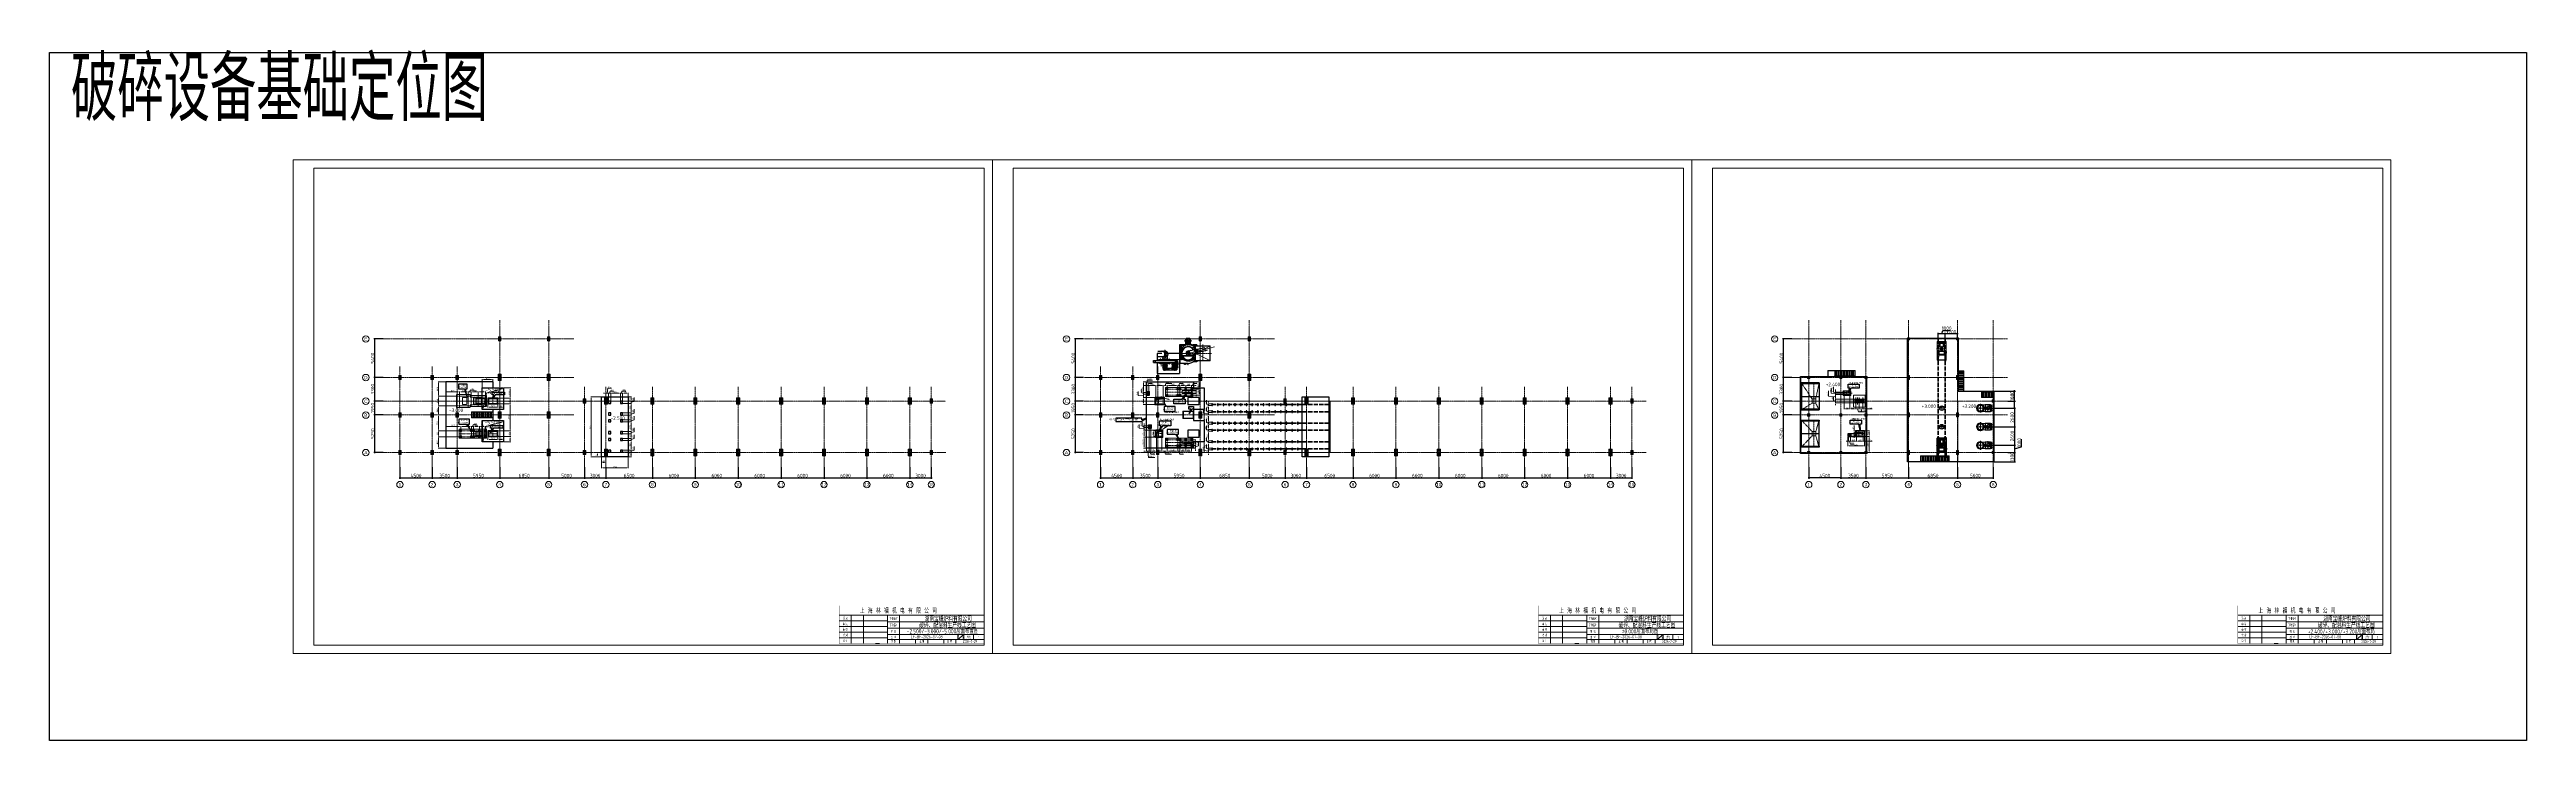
# Model space of a CAD drawing. Header units: millimetres. Extents: x 163705 to 1616509, y 81827 to 302547.
# Drawn here: x 409039 to 755388, y 205862 to 302547 of the extents above; entities that cross this region are included whole.
import ezdxf
from ezdxf.enums import TextEntityAlignment as Align

# ---------------------------------------------------------------- set-up
doc = ezdxf.new("R2010")
doc.units = ezdxf.units.MM
doc.header["$LTSCALE"] = 10
for name, pattern in [('ACAD_ISO02W100', [15, 12, -3]), ('CENTER2', [28.575, 19.05, -3.175, 3.175, -3.175]), ('点画线', [18, 12, -2, 2, -2])]:
    doc.linetypes.add(name, pattern=pattern)
for name, color, linetype, lineweight in [('1-中心线', 1, 'CENTER2', 0), ('1-剖面线', 8, 'Continuous', 0), ('1-图框层', 7, 'Continuous', 0), ('1-填充', 8, 'Continuous', 18), ('1-护栏', 4, 'Continuous', 18), ('1-文本', 4, 'Continuous', 0), ('1-标注', 3, 'Continuous', 0), ('1-虚线', 8, 'ACAD_ISO02W100', 0), ('1-设备轮廓', 2, 'Continuous', 18), ('1-钢构', 6, 'Continuous', 0), ('中心线层', 1, '点画线', 18)]:
    doc.layers.add(name, color=color, linetype=linetype, lineweight=lineweight)
doc.layers.add('1-隐线', color=8, linetype='Continuous')
doc.styles.add('ARIAL', font='arial.ttf', dxfattribs={"width": 0.7})
doc.styles.add('CGY_HZ', font='tssdeng.shx', dxfattribs={"width": 0.75, "bigfont": 'tssdchn.shx'})
doc.styles.add('GY', font='arial.ttf', dxfattribs={"width": 0.6})
doc.styles.add('gy2', font='tssdeng.shx', dxfattribs={"width": 0.7, "bigfont": 'tssdchn.shx'})
doc.styles.add('HZ', font='gbenor.shx', dxfattribs={"bigfont": 'gbcbig.shx'})
doc.styles.get("Standard").update_dxf_attribs({"font": 'arial.ttf'})
doc.styles.add('基础标注', font='arial.ttf', dxfattribs={"width": 0.7})
doc.dimstyles.new('100$0', dxfattribs={"dimscale": 100, "dimtxt": 5, "dimasz": 1.5, "dimexe": 1.5, "dimexo": 0.5, "dimtad": 1, "dimdec": 0, "dimdsep": 46, "dimtxsty": 'HZ', "dimblk": 'ARCHTICK', "dimcen": 2.5, "dimdle": 1, "dimclrd": 256, "dimclre": 256, "dimadec": 0, "dimazin": 0, "dimtfac": 1, "dimtdec": 0, "dimtmove": 0, "dimatfit": 3, "dimfxl": 0, "dimarcsym": 0})
doc.dimstyles.new('AM_GB50$0', dxfattribs={"dimscale": 50, "dimtxt": 3.5, "dimasz": 3.5, "dimexe": 1, "dimexo": 1, "dimgap": 1.5, "dimtad": 1, "dimdsep": 46, "dimtxsty": 'Standard', "dimcen": 0, "dimclrd": 256, "dimclre": 256, "dimclrt": 2, "dimadec": 0, "dimazin": 2, "dimtp": 0.1, "dimtm": 0.1, "dimtfac": 0.71, "dimtdec": 3, "dimtmove": 0, "dimatfit": 3, "dimfxl": 0, "dimlwd": -1, "dimlwe": -1, "dimarcsym": 0})
doc.dimstyles.new('AM_GB50$3', dxfattribs={"dimscale": 50, "dimtxt": 3.5, "dimasz": 3.5, "dimexe": 1, "dimexo": 1, "dimgap": 1.5, "dimtad": 1, "dimdsep": 46, "dimtxsty": 'Standard', "dimcen": 0, "dimclrd": 256, "dimclre": 256, "dimclrt": 2, "dimadec": 0, "dimazin": 2, "dimtp": 0.1, "dimtm": 0.1, "dimtfac": 0.71, "dimtdec": 3, "dimtmove": 0, "dimatfit": 3, "dimfxl": 0, "dimlwd": -1, "dimlwe": -1, "dimarcsym": 0})
pattern_1 = [(45, (-2643375.888, 603695.4324), (-4.999999992, 4.999999992), [])]
pattern_2 = [(0, (-2643375.888, 603695.4324), (6.35, 1.5875), [25.4, -12.7]), (90, (-2643375.888, 603695.4324), (-1.5875, -6.35), [25.4, -12.7])]

# ---------------------------------------------------------------- blocks, each defined once
blk = doc.blocks.new('标题栏')
at = {"layer": '1-图框层'}
blk.add_line((-12950, 0), (-13448, 0), dxfattribs=at)
at = {"layer": '1-图框层', "ltscale": 0.8}
for p, q in [((-11953, 2690), (0, 2690)), ((-11953, 1893), (0, 1893)), ((-3243, 498), (-2490, 1096)), ((-3243, 498), (-3243, 1096))]:
    blk.add_line(p, q, dxfattribs=at)
at = {"layer": '1-图框层', "ltscale": 0.8, "const_width": 20}
blk.add_lwpolyline([(0, 4682), (-17930, 4682), (-17930, 0), (0, 0)], close=True, dxfattribs=at)
at = {"layer": '1-图框层', "ltscale": 0.8}
for points in [[(0, 3486), (-17930, 3486)], [(-16436, 0), (-16436, 3486)], [(-14942, 3486), (-14942, 0)], [(-11953, 0), (-11953, 3486)], [(-10459, 0), (-10459, 3486)], [(-17930, 2789), (-11953, 2789)], [(-17930, 2092), (-11953, 2092)], [(-17930, 1395), (-11953, 1395)], [(-17930, 697), (-11953, 697)], [(-11953, 1096), (0, 1096)], [(-11953, 498), (0, 498)], [(-8467, 498), (-8467, 0)], [(-6973, 498), (-6973, 0)], [(-4981, 498), (-4981, 0)], [(-3486, 498), (-3486, 0)], [(-2490, 498), (-2490, 1096)], [(-1295, 1096), (-1295, 498)]]:
    blk.add_lwpolyline(points, dxfattribs=at)
at = {"layer": '1-文本', "ltscale": 0.8}
for s, height, style, width, p in [('设 总', 300, 'GY', 0.6, (-17183, 3138)), ('工程名称', 300, 'GY', 0.6, (-11206, 3088)), ('校 对', 300, 'GY', 0.6, (-17183, 1046)), ('设 计', 300, 'GY', 0.6, (-17183, 349)), ('审 定', 300, 'GY', 0.6, (-17183, 2440)), ('审 核', 300, 'GY', 0.6, (-17183, 1743)), ('子项名称', 300, 'GY', 0.6, (-11206, 2291)), ('图  名', 300, 'GY', 0.6, (-11206, 1494)), ('图  号', 300, 'GY', 0.6, (-11206, 797)), ('图 别', 300, 'GY', 0.6, (-11206, 249)), ('比 例', 300, 'GY', 0.6, (-7720, 249)), ('日 期', 300, 'GY', 0.6, (-4234, 249)), ('3', 351, 'gy2', 0.7, (-2625, 716)), ('2026-7-29', 351, 'gy2', 0.7, (-1743, 249)), ('版号', 300, 'GY', 0.6, (-1893, 797)), ('1', 351, 'gy2', 0.7, (-647, 750))]:
    blk.add_text(s, height=height, dxfattribs=dict(at, style=style, width=width)).set_placement(p, align=Align.MIDDLE)
at = {"layer": '1-文本', "style": '基础标注', "width": 0.7}
blk.add_text('上  海  林  福  机  电  有  限  公  司', height=600, dxfattribs=at).set_placement((-15376, 3796))
at = {"layer": '1-文本', "ltscale": 0.8, "style": 'CGY_HZ', "width": 0.75}
for s, height, p in [('           湖南宝峰炉料有限公司', 599.5, (-11000, 2743, 13)), ('LF-BF-2026-07-08', 400, (-9064, 624, 13)), ('         破碎、配混料生产线工艺图', 599.5, (-11000, 1946, 13))]:
    blk.add_text(s, height=height, dxfattribs=at).set_placement(p)
blk = doc.blocks.new('G$CCDFBE48F')
for p, q in [((20, 425), (20, 440)), ((20, 440), (170, 440)), ((152, 425), (20, 425)), ((20, 140), (20, 155)), ((20, 155), (152, 155)), ((170, 140), (20, 140)), ((24, 515), (106, 515)), ((24, 290), (106, 290)), ((24, 65), (106, 65)), ((65, 474), (65, 556)), ((65, 250), (65, 330)), ((65, 24), (65, 106)), ((165, 168), (165, 412)), ((170, 443), (170, 137)), ((320, 440), (170, 440)), ((170, 140), (320, 140)), ((175, 168), (175, 412)), ((188, 425), (320, 425)), ((320, 155), (188, 155)), ((235, 515), (316, 515)), ((235, 290), (316, 290)), ((235, 65), (316, 65)), ((275, 474), (275, 556)), ((275, 250), (275, 330)), ((275, 24), (275, 106)), ((320, 425), (320, 440)), ((320, 140), (320, 155))]:
    blk.add_line(p, q)
for points in [[(0, 0), (0, 580), (340, 580), (340, 0)], [(28, 478), (28, 552), (102, 552), (102, 478)], [(28, 252), (28, 328), (102, 328), (102, 252)], [(28, 28), (28, 102), (102, 102), (102, 28)], [(238, 478), (238, 552), (313, 552), (313, 478)], [(238, 252), (238, 328), (313, 328), (313, 252)], [(238, 28), (238, 102), (313, 102), (313, 28)]]:
    blk.add_lwpolyline(points, close=True)
for centre in [(65, 515), (65, 290), (65, 65), (275, 515), (275, 290), (275, 65)]:
    blk.add_circle(centre, 18)
for centre, start, end in [((152, 412), 0, 90), ((152, 168), 270, 0), ((188, 412), 90, 180), ((188, 168), 180, 270)]:
    blk.add_arc(centre, 13, start, end)
blk.add_text('HC_SUPERPART', height=0.001).set_placement((170, 140))
blk = doc.blocks.new('G$CFEC4C302')
for p, q in [((14, 800), (95, 800)), ((14, 570), (95, 570)), ((14, 330), (95, 330)), ((14, 100), (95, 100)), ((55, 760), (55, 840)), ((55, 530), (55, 610)), ((55, 290), (55, 370)), ((55, 60), (55, 140)), ((70, 707), (70, 725)), ((70, 725), (220, 725)), ((202, 707), (70, 707)), ((70, 175), (70, 193)), ((70, 193), (202, 193)), ((220, 175), (70, 175)), ((179, 800), (260, 800)), ((179, 100), (260, 100)), ((215, 206), (215, 694)), ((220, 760), (220, 840)), ((220, 728), (220, 172)), ((370, 725), (220, 725)), ((220, 175), (370, 175)), ((220, 60), (220, 140)), ((226, 206), (226, 694)), ((239, 707), (370, 707)), ((370, 193), (239, 193)), ((344, 800), (425, 800)), ((344, 570), (425, 570)), ((344, 330), (425, 330)), ((344, 100), (425, 100)), ((370, 707), (370, 725)), ((370, 175), (370, 193)), ((385, 760), (385, 840)), ((385, 530), (385, 610)), ((385, 290), (385, 370)), ((385, 60), (385, 140))]:
    blk.add_line(p, q)
for points in [[(0, 0), (0, 900), (440, 900), (440, 0)], [(17, 762), (17, 838), (92, 838), (92, 762)], [(17, 532), (17, 608), (92, 608), (92, 532)], [(17, 292), (17, 368), (92, 368), (92, 292)], [(17, 62), (17, 138), (92, 138), (92, 62)], [(182, 762), (182, 838), (257, 838), (257, 762)], [(182, 62), (182, 138), (257, 138), (257, 62)], [(347, 762), (347, 838), (422, 838), (422, 762)], [(347, 532), (347, 608), (422, 608), (422, 532)], [(347, 292), (347, 368), (422, 368), (422, 292)], [(347, 62), (347, 138), (422, 138), (422, 62)]]:
    blk.add_lwpolyline(points, close=True)
for centre in [(55, 800), (55, 570), (55, 330), (55, 100), (220, 800), (220, 100), (385, 800), (385, 570), (385, 330), (385, 100)]:
    blk.add_circle(centre, 18)
for centre, start, end in [((202, 694), 0, 90), ((202, 206), 270, 0), ((239, 694), 90, 180), ((239, 206), 180, 270)]:
    blk.add_arc(centre, 13, start, end)
blk.add_text('HC_SUPERPART', height=0.001).set_placement((220, 175))
blk = doc.blocks.new('_ArchTick')
at = {"const_width": 0.15}
blk.add_lwpolyline([(-0.5, -0.5), (0.5, 0.5)], dxfattribs=at)
blk = doc.blocks.new('*D951')
at = {"layer": '1-标注', "lineweight": -2, "transparency": 16777216}
for p, q in [((457937, 242616), (462637, 242616)), ((458037, 244113), (458037, 242466)), ((462537, 244113), (462537, 242466))]:
    blk.add_line(p, q, dxfattribs=at)
at = {"layer": 'Defpoints', "color": 0, "transparency": 16777216}
for p in [(458037, 244163), (462537, 244163), (462537, 242616)]:
    blk.add_point(p, dxfattribs=at)
at = {"layer": '1-标注', "lineweight": -2, "transparency": 16777216, "xscale": 150, "yscale": 150, "zscale": 150, "rotation": 180}
blk.add_blockref('_ArchTick', (458037, 242616), dxfattribs=at)
at = {"layer": '1-标注', "lineweight": -2, "transparency": 16777216, "xscale": 150, "yscale": 150, "zscale": 150}
blk.add_blockref('_ArchTick', (462537, 242616), dxfattribs=at)
at = {"layer": '1-标注', "color": 0, "transparency": 16777216, "insert": (460287, 242928), "char_height": 500, "attachment_point": 5, "style": 'HZ'}
blk.add_mtext('4500', dxfattribs=at)
blk = doc.blocks.new('*D952')
at = {"layer": '1-标注', "lineweight": -2, "transparency": 16777216}
for p, q in [((462437, 242616), (466137, 242616)), ((462537, 244113), (462537, 242466)), ((466037, 244113), (466037, 242466))]:
    blk.add_line(p, q, dxfattribs=at)
at = {"layer": 'Defpoints', "color": 0, "transparency": 16777216}
for p in [(462537, 244163), (466037, 244163), (466037, 242616)]:
    blk.add_point(p, dxfattribs=at)
at = {"layer": '1-标注', "lineweight": -2, "transparency": 16777216, "xscale": 150, "yscale": 150, "zscale": 150, "rotation": 180}
blk.add_blockref('_ArchTick', (462537, 242616), dxfattribs=at)
at = {"layer": '1-标注', "lineweight": -2, "transparency": 16777216, "xscale": 150, "yscale": 150, "zscale": 150}
blk.add_blockref('_ArchTick', (466037, 242616), dxfattribs=at)
at = {"layer": '1-标注', "color": 0, "transparency": 16777216, "insert": (464287, 242928), "char_height": 500, "attachment_point": 5, "style": 'HZ'}
blk.add_mtext('3500', dxfattribs=at)
blk = doc.blocks.new('*D953')
at = {"layer": '1-标注', "lineweight": -2, "transparency": 16777216}
for p, q in [((465937, 242616), (472087, 242616)), ((466037, 244113), (466037, 242466)), ((471987, 244113), (471987, 242466))]:
    blk.add_line(p, q, dxfattribs=at)
at = {"layer": 'Defpoints', "color": 0, "transparency": 16777216}
for p in [(466037, 244163), (471987, 244163), (471987, 242616)]:
    blk.add_point(p, dxfattribs=at)
at = {"layer": '1-标注', "lineweight": -2, "transparency": 16777216, "xscale": 150, "yscale": 150, "zscale": 150, "rotation": 180}
blk.add_blockref('_ArchTick', (466037, 242616), dxfattribs=at)
at = {"layer": '1-标注', "lineweight": -2, "transparency": 16777216, "xscale": 150, "yscale": 150, "zscale": 150}
blk.add_blockref('_ArchTick', (471987, 242616), dxfattribs=at)
at = {"layer": '1-标注', "color": 0, "transparency": 16777216, "insert": (469012, 242928), "char_height": 500, "attachment_point": 5, "style": 'HZ'}
blk.add_mtext('5950', dxfattribs=at)
blk = doc.blocks.new('*D954')
at = {"layer": '1-标注', "lineweight": -2, "transparency": 16777216}
for p, q in [((471887, 242616), (478937, 242616)), ((471987, 244113), (471987, 242466)), ((478837, 244113), (478837, 242466))]:
    blk.add_line(p, q, dxfattribs=at)
at = {"layer": 'Defpoints', "color": 0, "transparency": 16777216}
for p in [(471987, 244163), (478837, 244163), (478837, 242616)]:
    blk.add_point(p, dxfattribs=at)
at = {"layer": '1-标注', "lineweight": -2, "transparency": 16777216, "xscale": 150, "yscale": 150, "zscale": 150, "rotation": 180}
blk.add_blockref('_ArchTick', (471987, 242616), dxfattribs=at)
at = {"layer": '1-标注', "lineweight": -2, "transparency": 16777216, "xscale": 150, "yscale": 150, "zscale": 150}
blk.add_blockref('_ArchTick', (478837, 242616), dxfattribs=at)
at = {"layer": '1-标注', "color": 0, "transparency": 16777216, "insert": (475412, 242928), "char_height": 500, "attachment_point": 5, "style": 'HZ'}
blk.add_mtext('6850', dxfattribs=at)
blk = doc.blocks.new('*D955')
at = {"layer": '1-标注', "lineweight": -2, "transparency": 16777216}
for p, q in [((478737, 242616), (483937, 242616)), ((478837, 244113), (478837, 242466)), ((483837, 244113), (483837, 242466))]:
    blk.add_line(p, q, dxfattribs=at)
at = {"layer": 'Defpoints', "color": 0, "transparency": 16777216}
for p in [(478837, 244163), (483837, 244163), (483837, 242616)]:
    blk.add_point(p, dxfattribs=at)
at = {"layer": '1-标注', "lineweight": -2, "transparency": 16777216, "xscale": 150, "yscale": 150, "zscale": 150, "rotation": 180}
blk.add_blockref('_ArchTick', (478837, 242616), dxfattribs=at)
at = {"layer": '1-标注', "lineweight": -2, "transparency": 16777216, "xscale": 150, "yscale": 150, "zscale": 150}
blk.add_blockref('_ArchTick', (483837, 242616), dxfattribs=at)
at = {"layer": '1-标注', "color": 0, "transparency": 16777216, "insert": (481337, 242928), "char_height": 500, "attachment_point": 5, "style": 'HZ'}
blk.add_mtext('5000', dxfattribs=at)
blk = doc.blocks.new('*D956')
at = {"layer": '1-标注', "lineweight": -2, "transparency": 16777216}
for p, q in [((483737, 242616), (486937, 242616)), ((483837, 244113), (483837, 242466)), ((486837, 244113), (486837, 242466))]:
    blk.add_line(p, q, dxfattribs=at)
at = {"layer": 'Defpoints', "color": 0, "transparency": 16777216}
for p in [(483837, 244163), (486837, 244163), (486837, 242616)]:
    blk.add_point(p, dxfattribs=at)
at = {"layer": '1-标注', "lineweight": -2, "transparency": 16777216, "xscale": 150, "yscale": 150, "zscale": 150, "rotation": 180}
blk.add_blockref('_ArchTick', (483837, 242616), dxfattribs=at)
at = {"layer": '1-标注', "lineweight": -2, "transparency": 16777216, "xscale": 150, "yscale": 150, "zscale": 150}
blk.add_blockref('_ArchTick', (486837, 242616), dxfattribs=at)
at = {"layer": '1-标注', "color": 0, "transparency": 16777216, "insert": (485337, 242928), "char_height": 500, "attachment_point": 5, "style": 'HZ'}
blk.add_mtext('3000', dxfattribs=at)
blk = doc.blocks.new('*D957')
at = {"layer": '1-标注', "lineweight": -2, "transparency": 16777216}
for p, q in [((486737, 242616), (493437, 242616)), ((486837, 244113), (486837, 242466)), ((493337, 244113), (493337, 242466))]:
    blk.add_line(p, q, dxfattribs=at)
at = {"layer": 'Defpoints', "color": 0, "transparency": 16777216}
for p in [(486837, 244163), (493337, 244163), (493337, 242616)]:
    blk.add_point(p, dxfattribs=at)
at = {"layer": '1-标注', "lineweight": -2, "transparency": 16777216, "xscale": 150, "yscale": 150, "zscale": 150, "rotation": 180}
blk.add_blockref('_ArchTick', (486837, 242616), dxfattribs=at)
at = {"layer": '1-标注', "lineweight": -2, "transparency": 16777216, "xscale": 150, "yscale": 150, "zscale": 150}
blk.add_blockref('_ArchTick', (493337, 242616), dxfattribs=at)
at = {"layer": '1-标注', "color": 0, "transparency": 16777216, "insert": (490087, 242928), "char_height": 500, "attachment_point": 5, "style": 'HZ'}
blk.add_mtext('6500', dxfattribs=at)
blk = doc.blocks.new('*D958')
at = {"layer": '1-标注', "lineweight": -2, "transparency": 16777216}
for p, q in [((493237, 242616), (499437, 242616)), ((493337, 244113), (493337, 242466)), ((499337, 244113), (499337, 242466))]:
    blk.add_line(p, q, dxfattribs=at)
at = {"layer": 'Defpoints', "color": 0, "transparency": 16777216}
for p in [(493337, 244163), (499337, 244163), (499337, 242616)]:
    blk.add_point(p, dxfattribs=at)
at = {"layer": '1-标注', "lineweight": -2, "transparency": 16777216, "xscale": 150, "yscale": 150, "zscale": 150, "rotation": 180}
blk.add_blockref('_ArchTick', (493337, 242616), dxfattribs=at)
at = {"layer": '1-标注', "lineweight": -2, "transparency": 16777216, "xscale": 150, "yscale": 150, "zscale": 150}
blk.add_blockref('_ArchTick', (499337, 242616), dxfattribs=at)
at = {"layer": '1-标注', "color": 0, "transparency": 16777216, "insert": (496337, 242928), "char_height": 500, "attachment_point": 5, "style": 'HZ'}
blk.add_mtext('6000', dxfattribs=at)
blk = doc.blocks.new('*D959')
at = {"layer": '1-标注', "lineweight": -2, "transparency": 16777216}
for p, q in [((499237, 242616), (505437, 242616)), ((499337, 244113), (499337, 242466)), ((505337, 244113), (505337, 242466))]:
    blk.add_line(p, q, dxfattribs=at)
at = {"layer": 'Defpoints', "color": 0, "transparency": 16777216}
for p in [(499337, 244163), (505337, 244163), (505337, 242616)]:
    blk.add_point(p, dxfattribs=at)
at = {"layer": '1-标注', "lineweight": -2, "transparency": 16777216, "xscale": 150, "yscale": 150, "zscale": 150, "rotation": 180}
blk.add_blockref('_ArchTick', (499337, 242616), dxfattribs=at)
at = {"layer": '1-标注', "lineweight": -2, "transparency": 16777216, "xscale": 150, "yscale": 150, "zscale": 150}
blk.add_blockref('_ArchTick', (505337, 242616), dxfattribs=at)
at = {"layer": '1-标注', "color": 0, "transparency": 16777216, "insert": (502337, 242928), "char_height": 500, "attachment_point": 5, "style": 'HZ'}
blk.add_mtext('6000', dxfattribs=at)
blk = doc.blocks.new('*D960')
at = {"layer": '1-标注', "lineweight": -2, "transparency": 16777216}
for p, q in [((505237, 242616), (511437, 242616)), ((505337, 244113), (505337, 242466)), ((511337, 244113), (511337, 242466))]:
    blk.add_line(p, q, dxfattribs=at)
at = {"layer": 'Defpoints', "color": 0, "transparency": 16777216}
for p in [(505337, 244163), (511337, 244163), (511337, 242616)]:
    blk.add_point(p, dxfattribs=at)
at = {"layer": '1-标注', "lineweight": -2, "transparency": 16777216, "xscale": 150, "yscale": 150, "zscale": 150, "rotation": 180}
blk.add_blockref('_ArchTick', (505337, 242616), dxfattribs=at)
at = {"layer": '1-标注', "lineweight": -2, "transparency": 16777216, "xscale": 150, "yscale": 150, "zscale": 150}
blk.add_blockref('_ArchTick', (511337, 242616), dxfattribs=at)
at = {"layer": '1-标注', "color": 0, "transparency": 16777216, "insert": (508337, 242928), "char_height": 500, "attachment_point": 5, "style": 'HZ'}
blk.add_mtext('6000', dxfattribs=at)
blk = doc.blocks.new('*D961')
at = {"layer": '1-标注', "lineweight": -2, "transparency": 16777216}
for p, q in [((511237, 242616), (517437, 242616)), ((511337, 244113), (511337, 242466)), ((517337, 244113), (517337, 242466))]:
    blk.add_line(p, q, dxfattribs=at)
at = {"layer": 'Defpoints', "color": 0, "transparency": 16777216}
for p in [(511337, 244163), (517337, 244163), (517337, 242616)]:
    blk.add_point(p, dxfattribs=at)
at = {"layer": '1-标注', "lineweight": -2, "transparency": 16777216, "xscale": 150, "yscale": 150, "zscale": 150, "rotation": 180}
blk.add_blockref('_ArchTick', (511337, 242616), dxfattribs=at)
at = {"layer": '1-标注', "lineweight": -2, "transparency": 16777216, "xscale": 150, "yscale": 150, "zscale": 150}
blk.add_blockref('_ArchTick', (517337, 242616), dxfattribs=at)
at = {"layer": '1-标注', "color": 0, "transparency": 16777216, "insert": (514337, 242928), "char_height": 500, "attachment_point": 5, "style": 'HZ'}
blk.add_mtext('6000', dxfattribs=at)
blk = doc.blocks.new('*D962')
at = {"layer": '1-标注', "lineweight": -2, "transparency": 16777216}
for p, q in [((517237, 242616), (523437, 242616)), ((517337, 244113), (517337, 242466)), ((523337, 244113), (523337, 242466))]:
    blk.add_line(p, q, dxfattribs=at)
at = {"layer": 'Defpoints', "color": 0, "transparency": 16777216}
for p in [(517337, 244163), (523337, 244163), (523337, 242616)]:
    blk.add_point(p, dxfattribs=at)
at = {"layer": '1-标注', "lineweight": -2, "transparency": 16777216, "xscale": 150, "yscale": 150, "zscale": 150, "rotation": 180}
blk.add_blockref('_ArchTick', (517337, 242616), dxfattribs=at)
at = {"layer": '1-标注', "lineweight": -2, "transparency": 16777216, "xscale": 150, "yscale": 150, "zscale": 150}
blk.add_blockref('_ArchTick', (523337, 242616), dxfattribs=at)
at = {"layer": '1-标注', "color": 0, "transparency": 16777216, "insert": (520337, 242928), "char_height": 500, "attachment_point": 5, "style": 'HZ'}
blk.add_mtext('6000', dxfattribs=at)
blk = doc.blocks.new('*D963')
at = {"layer": '1-标注', "lineweight": -2, "transparency": 16777216}
for p, q in [((523237, 242616), (529437, 242616)), ((523337, 244113), (523337, 242466)), ((529337, 244113), (529337, 242466))]:
    blk.add_line(p, q, dxfattribs=at)
at = {"layer": 'Defpoints', "color": 0, "transparency": 16777216}
for p in [(523337, 244163), (529337, 244163), (529337, 242616)]:
    blk.add_point(p, dxfattribs=at)
at = {"layer": '1-标注', "lineweight": -2, "transparency": 16777216, "xscale": 150, "yscale": 150, "zscale": 150, "rotation": 180}
blk.add_blockref('_ArchTick', (523337, 242616), dxfattribs=at)
at = {"layer": '1-标注', "lineweight": -2, "transparency": 16777216, "xscale": 150, "yscale": 150, "zscale": 150}
blk.add_blockref('_ArchTick', (529337, 242616), dxfattribs=at)
at = {"layer": '1-标注', "color": 0, "transparency": 16777216, "insert": (526337, 242928), "char_height": 500, "attachment_point": 5, "style": 'HZ'}
blk.add_mtext('6000', dxfattribs=at)
blk = doc.blocks.new('*D964')
at = {"layer": '1-标注', "lineweight": -2, "transparency": 16777216}
for p, q in [((529237, 242616), (532437, 242616)), ((529337, 244113), (529337, 242466)), ((532337, 244113), (532337, 242466))]:
    blk.add_line(p, q, dxfattribs=at)
at = {"layer": 'Defpoints', "color": 0, "transparency": 16777216}
for p in [(529337, 244163), (532337, 244163), (532337, 242616)]:
    blk.add_point(p, dxfattribs=at)
at = {"layer": '1-标注', "lineweight": -2, "transparency": 16777216, "xscale": 150, "yscale": 150, "zscale": 150, "rotation": 180}
blk.add_blockref('_ArchTick', (529337, 242616), dxfattribs=at)
at = {"layer": '1-标注', "lineweight": -2, "transparency": 16777216, "xscale": 150, "yscale": 150, "zscale": 150}
blk.add_blockref('_ArchTick', (532337, 242616), dxfattribs=at)
at = {"layer": '1-标注', "color": 0, "transparency": 16777216, "insert": (530837, 242928), "char_height": 500, "attachment_point": 5, "style": 'HZ'}
blk.add_mtext('3000', dxfattribs=at)
blk = doc.blocks.new('*D965')
at = {"layer": '1-标注', "lineweight": -2, "transparency": 16777216}
for p, q in [((455671, 251413), (454381, 251413)), ((454531, 246063), (454531, 251513)), ((455671, 246163), (454381, 246163))]:
    blk.add_line(p, q, dxfattribs=at)
at = {"layer": 'Defpoints', "color": 0, "transparency": 16777216}
for p in [(454531, 251413), (455721, 251413), (455721, 246163)]:
    blk.add_point(p, dxfattribs=at)
at = {"layer": '1-标注', "lineweight": -2, "transparency": 16777216, "xscale": 150, "yscale": 150, "zscale": 150}
for p, rotation in [((454531, 251413), 90), ((454531, 246163), 270)]:
    blk.add_blockref('_ArchTick', p, dxfattribs=dict(at, rotation=rotation))
at = {"layer": '1-标注', "color": 0, "transparency": 16777216, "insert": (454218, 248788), "char_height": 500, "attachment_point": 5, "rotation": 90, "style": 'HZ'}
blk.add_mtext('5250', dxfattribs=at)
blk = doc.blocks.new('*D966')
at = {"layer": '1-标注', "lineweight": -2, "transparency": 16777216}
for p, q in [((455671, 253363), (454381, 253363)), ((454531, 251313), (454531, 253463)), ((455671, 251413), (454381, 251413))]:
    blk.add_line(p, q, dxfattribs=at)
at = {"layer": 'Defpoints', "color": 0, "transparency": 16777216}
for p in [(454531, 253363), (455721, 253363), (455721, 251413)]:
    blk.add_point(p, dxfattribs=at)
at = {"layer": '1-标注', "lineweight": -2, "transparency": 16777216, "xscale": 150, "yscale": 150, "zscale": 150}
for p, rotation in [((454531, 253363), 90), ((454531, 251413), 270)]:
    blk.add_blockref('_ArchTick', p, dxfattribs=dict(at, rotation=rotation))
at = {"layer": '1-标注', "color": 0, "transparency": 16777216, "insert": (454218, 252388), "char_height": 500, "attachment_point": 5, "rotation": 90, "style": 'HZ'}
blk.add_mtext('1950', dxfattribs=at)
blk = doc.blocks.new('*D967')
at = {"layer": '1-标注', "lineweight": -2, "transparency": 16777216}
for p, q in [((455671, 262063), (454381, 262063)), ((454531, 256563), (454531, 262163)), ((455671, 256663), (454381, 256663))]:
    blk.add_line(p, q, dxfattribs=at)
at = {"layer": 'Defpoints', "color": 0, "transparency": 16777216}
for p in [(454531, 262063), (455721, 262063), (455721, 256663)]:
    blk.add_point(p, dxfattribs=at)
at = {"layer": '1-标注', "lineweight": -2, "transparency": 16777216, "xscale": 150, "yscale": 150, "zscale": 150}
for p, rotation in [((454531, 262063), 90), ((454531, 256663), 270)]:
    blk.add_blockref('_ArchTick', p, dxfattribs=dict(at, rotation=rotation))
at = {"layer": '1-标注', "color": 0, "transparency": 16777216, "insert": (454218, 259363), "char_height": 500, "attachment_point": 5, "rotation": 90, "style": 'HZ'}
blk.add_mtext('5400', dxfattribs=at)
blk = doc.blocks.new('*D950')
at = {"layer": '1-标注', "lineweight": -2, "transparency": 16777216}
for p, q in [((455671, 256663), (454381, 256663)), ((454531, 253263), (454531, 256763)), ((455671, 253363), (454381, 253363))]:
    blk.add_line(p, q, dxfattribs=at)
at = {"layer": 'Defpoints', "color": 0, "transparency": 16777216}
for p in [(454531, 256663), (455721, 256663), (455721, 253363)]:
    blk.add_point(p, dxfattribs=at)
at = {"layer": '1-标注', "lineweight": -2, "transparency": 16777216, "xscale": 150, "yscale": 150, "zscale": 150}
for p, rotation in [((454531, 256663), 90), ((454531, 253363), 270)]:
    blk.add_blockref('_ArchTick', p, dxfattribs=dict(at, rotation=rotation))
at = {"layer": '1-标注', "color": 0, "transparency": 16777216, "insert": (454218, 255013), "char_height": 500, "attachment_point": 5, "rotation": 90, "style": 'HZ'}
blk.add_mtext('3300', dxfattribs=at)
blk = doc.blocks.new('*D969')
at = {"layer": '1-标注', "linetype": 'ByBlock', "transparency": 16777216}
for p, q in [((486187, 246163), (485589, 246163)), ((485639, 245988), (485639, 245738)), ((486187, 245563), (485589, 245563))]:
    blk.add_line(p, q, dxfattribs=at)
at = {"layer": '1-标注', "transparency": 16777216}
for points in [[(485610, 245988), (485668, 245988), (485639, 246163)], [(485610, 245738), (485668, 245738), (485639, 245563)]]:
    blk.add_solid(points, dxfattribs=at)
at = {"layer": 'Defpoints', "color": 0, "transparency": 16777216}
for p in [(486237, 246163), (485639, 245563), (486237, 245563)]:
    blk.add_point(p, dxfattribs=at)
at = {"layer": '1-标注', "color": 2, "transparency": 16777216, "insert": (485475, 245863), "char_height": 175, "attachment_point": 5, "rotation": 90}
blk.add_mtext('600', dxfattribs=at)
blk = doc.blocks.new('*D970')
at = {"layer": '1-标注', "linetype": 'ByBlock', "transparency": 16777216}
for p, q in [((486187, 253963), (484746, 253963)), ((484796, 245738), (484796, 253788)), ((486187, 245563), (484746, 245563))]:
    blk.add_line(p, q, dxfattribs=at)
at = {"layer": '1-标注', "transparency": 16777216}
for points in [[(484767, 253788), (484825, 253788), (484796, 253963)], [(484767, 245738), (484825, 245738), (484796, 245563)]]:
    blk.add_solid(points, dxfattribs=at)
at = {"layer": 'Defpoints', "color": 0, "transparency": 16777216}
for p in [(484796, 253963), (486237, 253963), (486237, 245563)]:
    blk.add_point(p, dxfattribs=at)
at = {"layer": '1-标注', "color": 2, "transparency": 16777216, "insert": (484631, 249763), "char_height": 175, "attachment_point": 5, "rotation": 90}
blk.add_mtext('8400', dxfattribs=at)
blk = doc.blocks.new('*D971')
at = {"layer": '1-标注', "linetype": 'ByBlock', "transparency": 16777216}
for p, q in [((486237, 245513), (486237, 244707)), ((486662, 244757), (486412, 244757)), ((486837, 245513), (486837, 244707))]:
    blk.add_line(p, q, dxfattribs=at)
at = {"layer": '1-标注', "transparency": 16777216}
for points in [[(486412, 244786), (486412, 244728), (486237, 244757)], [(486662, 244786), (486662, 244728), (486837, 244757)]]:
    blk.add_solid(points, dxfattribs=at)
at = {"layer": 'Defpoints', "color": 0, "transparency": 16777216}
for p in [(486237, 245563), (486237, 244757), (486837, 245563)]:
    blk.add_point(p, dxfattribs=at)
at = {"layer": '1-标注', "color": 2, "transparency": 16777216, "insert": (486537, 244922), "char_height": 175, "attachment_point": 5}
blk.add_mtext('600', dxfattribs=at)
blk = doc.blocks.new('*D972')
at = {"layer": '1-标注', "linetype": 'ByBlock', "transparency": 16777216}
for p, q in [((486237, 245513), (486237, 243958)), ((486412, 244008), (489762, 244008)), ((489937, 245513), (489937, 243958))]:
    blk.add_line(p, q, dxfattribs=at)
at = {"layer": '1-标注', "transparency": 16777216}
for points in [[(486412, 244037), (486412, 243978), (486237, 244008)], [(489762, 244037), (489762, 243978), (489937, 244008)]]:
    blk.add_solid(points, dxfattribs=at)
at = {"layer": 'Defpoints', "color": 0, "transparency": 16777216}
for p in [(486237, 245563), (489937, 245563), (489937, 244008)]:
    blk.add_point(p, dxfattribs=at)
at = {"layer": '1-标注', "color": 2, "transparency": 16777216, "insert": (488087, 244172), "char_height": 175, "attachment_point": 5}
blk.add_mtext('3700', dxfattribs=at)
blk = doc.blocks.new('*D974')
at = {"layer": '1-标注', "linetype": 'ByBlock', "transparency": 16777216}
for p, q in [((471785, 253766), (473519, 253766)), ((472587, 255188), (473519, 255188)), ((473469, 255013), (473469, 253941))]:
    blk.add_line(p, q, dxfattribs=at)
at = {"layer": '1-标注', "transparency": 16777216}
for points in [[(473439, 255013), (473498, 255013), (473469, 255188)], [(473439, 253941), (473498, 253941), (473469, 253766)]]:
    blk.add_solid(points, dxfattribs=at)
at = {"layer": 'Defpoints', "color": 0, "transparency": 16777216}
for p in [(471735, 253766), (472537, 255188), (473469, 253766)]:
    blk.add_point(p, dxfattribs=at)
at = {"layer": '1-标注', "color": 2, "transparency": 16777216, "insert": (473306, 254477), "char_height": 175, "attachment_point": 5, "rotation": 90}
blk.add_mtext('1422', dxfattribs=at)
blk = doc.blocks.new('*D975')
at = {"layer": '1-标注', "linetype": 'ByBlock', "transparency": 16777216}
for p, q in [((471737, 252910), (471737, 252468)), ((472537, 252912), (472537, 252468)), ((471912, 252518), (472362, 252518))]:
    blk.add_line(p, q, dxfattribs=at)
at = {"layer": '1-标注', "transparency": 16777216}
for points in [[(471912, 252547), (471912, 252489), (471737, 252518)], [(472362, 252547), (472362, 252489), (472537, 252518)]]:
    blk.add_solid(points, dxfattribs=at)
at = {"layer": 'Defpoints', "color": 0, "transparency": 16777216}
for p in [(471737, 252960), (472537, 252962), (472537, 252518)]:
    blk.add_point(p, dxfattribs=at)
at = {"layer": '1-标注', "color": 2, "transparency": 16777216, "insert": (472137, 252682), "char_height": 175, "attachment_point": 5}
blk.add_mtext('800', dxfattribs=at)
blk = doc.blocks.new('*D976')
at = {"layer": '1-标注', "linetype": 'ByBlock', "transparency": 16777216}
for p, q in [((469537, 255238), (469537, 256412)), ((469712, 256362), (470862, 256362)), ((471037, 256113), (471037, 256412))]:
    blk.add_line(p, q, dxfattribs=at)
at = {"layer": '1-标注', "transparency": 16777216}
for points in [[(469712, 256392), (469712, 256333), (469537, 256362)], [(470862, 256392), (470862, 256333), (471037, 256362)]]:
    blk.add_solid(points, dxfattribs=at)
at = {"layer": 'Defpoints', "color": 0, "transparency": 16777216}
for p in [(471037, 256362), (469537, 255188), (471037, 256063)]:
    blk.add_point(p, dxfattribs=at)
at = {"layer": '1-标注', "color": 2, "transparency": 16777216, "insert": (470287, 256527), "char_height": 175, "attachment_point": 5}
blk.add_mtext('1500', dxfattribs=at)
blk = doc.blocks.new('*D977')
at = {"layer": '1-标注', "linetype": 'ByBlock', "transparency": 16777216}
for p, q in [((464387, 256063), (463378, 256063)), ((465889, 254028), (463378, 254028)), ((463428, 255888), (463428, 254203))]:
    blk.add_line(p, q, dxfattribs=at)
at = {"layer": '1-标注', "transparency": 16777216}
for points in [[(463398, 255888), (463457, 255888), (463428, 256063)], [(463398, 254203), (463457, 254203), (463428, 254028)]]:
    blk.add_solid(points, dxfattribs=at)
at = {"layer": 'Defpoints', "color": 0, "transparency": 16777216}
for p in [(463428, 254028), (464437, 256063), (465939, 254028)]:
    blk.add_point(p, dxfattribs=at)
at = {"layer": '1-标注', "color": 2, "transparency": 16777216, "insert": (463263, 255045), "char_height": 175, "attachment_point": 5, "rotation": 90}
blk.add_mtext('2035', dxfattribs=at)
blk = doc.blocks.new('*D968')
at = {"layer": '1-标注', "linetype": 'ByBlock', "transparency": 16777216}
for p, q in [((471737, 248333), (471737, 247949)), ((471912, 247999), (472362, 247999)), ((472537, 248335), (472537, 247949))]:
    blk.add_line(p, q, dxfattribs=at)
at = {"layer": '1-标注', "transparency": 16777216}
for points in [[(471912, 248028), (471912, 247970), (471737, 247999)], [(472362, 248028), (472362, 247970), (472537, 247999)]]:
    blk.add_solid(points, dxfattribs=at)
at = {"layer": 'Defpoints', "color": 0, "transparency": 16777216}
for p in [(471737, 248383), (472537, 248385), (472537, 247999)]:
    blk.add_point(p, dxfattribs=at)
at = {"layer": '1-标注', "color": 2, "transparency": 16777216, "insert": (472137, 248163), "char_height": 175, "attachment_point": 5}
blk.add_mtext('800', dxfattribs=at)
blk = doc.blocks.new('*D973')
at = {"layer": '1-标注', "linetype": 'ByBlock', "transparency": 16777216}
for p, q in [((471787, 248383), (473519, 248383)), ((472587, 247638), (473519, 247638)), ((473469, 248208), (473469, 247813))]:
    blk.add_line(p, q, dxfattribs=at)
at = {"layer": '1-标注', "transparency": 16777216}
for points in [[(473439, 248208), (473498, 248208), (473469, 248383)], [(473439, 247813), (473498, 247813), (473469, 247638)]]:
    blk.add_solid(points, dxfattribs=at)
at = {"layer": 'Defpoints', "color": 0, "transparency": 16777216}
for p in [(471737, 248383), (472537, 247638), (473469, 247638)]:
    blk.add_point(p, dxfattribs=at)
at = {"layer": '1-标注', "color": 2, "transparency": 16777216, "insert": (473305, 248010), "char_height": 175, "attachment_point": 5, "rotation": 90}
blk.add_mtext('745', dxfattribs=at)
blk = doc.blocks.new('*U487')
at = {"layer": '1-护栏'}
h = blk.add_hatch(dxfattribs=at)
h.set_pattern_fill('ANSI31', color=256, scale=50, angle=315)
h.set_pattern_definition([(0, (-900, 161.77), (4e-14, 158.75), [])])
h.paths.add_polyline_path([(800, 0), (0, 0), (0, 3000), (800, 3000)])
for p, q in [((50, 3000), (50, 0)), ((750, 3000), (750, 0))]:
    blk.add_line(p, q, dxfattribs=at)
at = {"layer": '1-钢构'}
blk.add_lwpolyline([(800, 0), (0, 0), (0, 3000), (800, 3000)], close=True, dxfattribs=at)
blk = doc.blocks.new('2PG800X600基础图')
for p, q in [((0, 0), (0, 1800)), ((0, 1800), (1900, 1800)), ((1900, 0), (0, 0)), ((835, 1400), (835, 400)), ((835, 1400), (1435, 1400)), ((835, 400), (1435, 400)), ((1435, 1400), (1435, 400)), ((1900, 1800), (1900, 1650)), ((1900, 1650), (4200, 1650)), ((1900, 150), (1900, 0)), ((1900, 150), (4200, 150)), ((2700, 1250), (2700, 550)), ((2700, 1250), (4200, 1250)), ((2700, 1250), (2750, 1200)), ((2700, 550), (2750, 600)), ((2700, 550), (4200, 550)), ((2750, 1200), (4200, 1200)), ((2750, 600), (2750, 1200)), ((2750, 600), (4200, 600)), ((3500, 1250), (3500, 550)), ((4200, 1650), (4200, 150))]:
    blk.add_line(p, q)
for points in [[(375, 1515), (475, 1515), (475, 1615), (375, 1615)], [(375, 185), (475, 185), (475, 285), (375, 285)], [(1595, 1515), (1695, 1515), (1695, 1615), (1595, 1615)], [(1595, 185), (1695, 185), (1695, 285), (1595, 285)], [(2000, 1375), (2100, 1375), (2100, 1475), (2000, 1475)], [(2000, 325), (2100, 325), (2100, 425), (2000, 425)], [(3000, 1375), (3100, 1375), (3100, 1475), (3000, 1475)], [(3000, 325), (3100, 325), (3100, 425), (3000, 425)], [(4000, 1375), (4100, 1375), (4100, 1475), (4000, 1475)], [(4000, 325), (4100, 325), (4100, 425), (4000, 425)]]:
    blk.add_lwpolyline(points, close=True)
at = {"layer": '1-中心线'}
for p, q in [((0, 1565), (2050, 1565)), ((0, 900), (4200, 900)), ((0, 235), (2050, 235)), ((425, 1800), (425, 0)), ((1645, 1800), (1645, 0)), ((1900, 1425), (4200, 1425)), ((1900, 375), (4200, 375)), ((2050, 1650), (2050, 150)), ((3050, 1650), (3050, 150)), ((4050, 1650), (4050, 150))]:
    blk.add_line(p, q, dxfattribs=at)
blk = doc.blocks.new('PE400X600基础图')
for points in [[(0, 200), (1675, 200), (1675, 1850), (0, 1850)], [(517.5, 1450), (667.5, 1450), (667.5, 1600), (517.5, 1600)], [(517.5, 950), (667.5, 950), (667.5, 1100), (517.5, 1100)], [(517.5, 450), (667.5, 450), (667.5, 600), (517.5, 600)], [(1007.5, 1450), (1157.5, 1450), (1157.5, 1600), (1007.5, 1600)], [(1007.5, 950), (1157.5, 950), (1157.5, 1100), (1007.5, 1100)], [(1007.5, 450), (1157.5, 450), (1157.5, 600), (1007.5, 600)], [(1588.5, 2205), (2258.5, 2205), (2258.5, 3285), (1588.5, 3285)], [(1718, 3085), (1818, 3085), (1818, 3185), (1718, 3185)], [(1718, 2305), (1818, 2305), (1818, 2405), (1718, 2405)], [(2029, 3085), (2129, 3085), (2129, 3185), (2029, 3185)], [(2029, 2305), (2129, 2305), (2129, 2405), (2029, 2405)]]:
    blk.add_lwpolyline(points, close=True)
at = {"layer": '1-中心线'}
for p, q in [((1923.5, 3485), (1923.5, 2005)), ((342.5, 1525), (1332.5, 1525)), ((342.5, 1285), (1332.5, 1285)), ((342.5, 1025), (1332.5, 1025)), ((342.5, 525), (1332.5, 525)), ((592.5, 1775), (592.5, 275)), ((837.5, 2050), (837.5, 0)), ((1082.5, 1775), (1082.5, 275)), ((1588.5, 3135), (2258.5, 3135)), ((1588.5, 2745), (2258.5, 2745)), ((1588.5, 2355), (2258.5, 2355)), ((1768, 3285), (1768, 2205)), ((2079, 3285), (2079, 2205))]:
    blk.add_line(p, q, dxfattribs=at)
blk = doc.blocks.new('G$C2B9B74B2')
for p, q in [((0, 153), (306, 153)), ((3, 288), (3, 303)), ((3, 303), (153, 303)), ((135, 288), (3, 288)), ((3, 288), (3, 18)), ((3, 3), (3, 18)), ((3, 18), (135, 18)), ((153, 3), (3, 3)), ((148, 31), (148, 275)), ((153, 0), (153, 306)), ((303, 303), (153, 303)), ((153, 3), (303, 3)), ((158, 31), (158, 275)), ((171, 288), (303, 288)), ((303, 18), (171, 18)), ((303, 288), (303, 303)), ((303, 288), (303, 18)), ((303, 3), (303, 18))]:
    blk.add_line(p, q)
for centre, start, end in [((135, 275), 0, 90), ((135, 31), 270, 0), ((171, 275), 90, 180), ((171, 31), 180, 270)]:
    blk.add_arc(centre, 13, start, end)
blk.add_text('HC_SUPERPART', height=0.001).set_placement((153, 3))
blk = doc.blocks.new('G$CEDFA10A2')
for p, q in [((0, 535), (0, 553)), ((0, 553), (150, 553)), ((131.5, 535), (0, 535)), ((0, 535), (0, 21)), ((0, 21), (131.5, 21)), ((0, 3), (0, 21)), ((150, 3), (0, 3)), ((144.5, 34), (144.5, 522)), ((300, 553), (150, 553)), ((150, 3), (300, 3)), ((155.5, 34), (155.5, 522)), ((168.5, 535), (300, 535)), ((300, 21), (168.5, 21)), ((300, 535), (300, 553)), ((300, 535), (300, 21)), ((300, 3), (300, 21))]:
    blk.add_line(p, q)
for centre, start, end in [((131.5, 522), 0, 90), ((131.5, 34), 270, 0), ((168.5, 522), 90, 180), ((168.5, 34), 180, 270)]:
    blk.add_arc(centre, 13, start, end)
at = {"layer": '1-中心线'}
for p, q in [((-3, 278), (303, 278)), ((150, 0), (150, 556))]:
    blk.add_line(p, q, dxfattribs=at)
blk.add_text('HC_SUPERPART', height=0.001).set_placement((150, 3))
blk = doc.blocks.new('*D980')
at = {"layer": '1-标注', "lineweight": -2, "transparency": 16777216}
for p, q in [((659427, 242616), (663127, 242616)), ((659527, 244113), (659527, 242466)), ((663027, 244113), (663027, 242466))]:
    blk.add_line(p, q, dxfattribs=at)
at = {"layer": 'Defpoints', "color": 0, "transparency": 16777216}
for p in [(659527, 244163), (663027, 244163), (663027, 242616)]:
    blk.add_point(p, dxfattribs=at)
at = {"layer": '1-标注', "lineweight": -2, "transparency": 16777216, "xscale": 150, "yscale": 150, "zscale": 150, "rotation": 180}
blk.add_blockref('_ArchTick', (659527, 242616), dxfattribs=at)
at = {"layer": '1-标注', "lineweight": -2, "transparency": 16777216, "xscale": 150, "yscale": 150, "zscale": 150}
blk.add_blockref('_ArchTick', (663027, 242616), dxfattribs=at)
at = {"layer": '1-标注', "color": 0, "transparency": 16777216, "insert": (661277, 242928), "char_height": 500, "attachment_point": 5, "style": 'HZ'}
blk.add_mtext('3500', dxfattribs=at)
blk = doc.blocks.new('*D981')
at = {"layer": '1-标注', "lineweight": -2, "transparency": 16777216}
for p, q in [((662927, 242616), (669077, 242616)), ((663027, 244113), (663027, 242466)), ((668977, 244113), (668977, 242466))]:
    blk.add_line(p, q, dxfattribs=at)
at = {"layer": 'Defpoints', "color": 0, "transparency": 16777216}
for p in [(663027, 244163), (668977, 244163), (668977, 242616)]:
    blk.add_point(p, dxfattribs=at)
at = {"layer": '1-标注', "lineweight": -2, "transparency": 16777216, "xscale": 150, "yscale": 150, "zscale": 150, "rotation": 180}
blk.add_blockref('_ArchTick', (663027, 242616), dxfattribs=at)
at = {"layer": '1-标注', "lineweight": -2, "transparency": 16777216, "xscale": 150, "yscale": 150, "zscale": 150}
blk.add_blockref('_ArchTick', (668977, 242616), dxfattribs=at)
at = {"layer": '1-标注', "color": 0, "transparency": 16777216, "insert": (666002, 242928), "char_height": 500, "attachment_point": 5, "style": 'HZ'}
blk.add_mtext('5950', dxfattribs=at)
blk = doc.blocks.new('*D982')
at = {"layer": '1-标注', "lineweight": -2, "transparency": 16777216}
for p, q in [((668877, 242616), (675927, 242616)), ((668977, 244113), (668977, 242466)), ((675827, 244113), (675827, 242466))]:
    blk.add_line(p, q, dxfattribs=at)
at = {"layer": 'Defpoints', "color": 0, "transparency": 16777216}
for p in [(668977, 244163), (675827, 244163), (675827, 242616)]:
    blk.add_point(p, dxfattribs=at)
at = {"layer": '1-标注', "lineweight": -2, "transparency": 16777216, "xscale": 150, "yscale": 150, "zscale": 150, "rotation": 180}
blk.add_blockref('_ArchTick', (668977, 242616), dxfattribs=at)
at = {"layer": '1-标注', "lineweight": -2, "transparency": 16777216, "xscale": 150, "yscale": 150, "zscale": 150}
blk.add_blockref('_ArchTick', (675827, 242616), dxfattribs=at)
at = {"layer": '1-标注', "color": 0, "transparency": 16777216, "insert": (672402, 242928), "char_height": 500, "attachment_point": 5, "style": 'HZ'}
blk.add_mtext('6850', dxfattribs=at)
blk = doc.blocks.new('*D983')
at = {"layer": '1-标注', "lineweight": -2, "transparency": 16777216}
for p, q in [((675727, 242616), (680927, 242616)), ((675827, 244113), (675827, 242466)), ((680827, 244113), (680827, 242466))]:
    blk.add_line(p, q, dxfattribs=at)
at = {"layer": 'Defpoints', "color": 0, "transparency": 16777216}
for p in [(675827, 244163), (680827, 244163), (680827, 242616)]:
    blk.add_point(p, dxfattribs=at)
at = {"layer": '1-标注', "lineweight": -2, "transparency": 16777216, "xscale": 150, "yscale": 150, "zscale": 150, "rotation": 180}
blk.add_blockref('_ArchTick', (675827, 242616), dxfattribs=at)
at = {"layer": '1-标注', "lineweight": -2, "transparency": 16777216, "xscale": 150, "yscale": 150, "zscale": 150}
blk.add_blockref('_ArchTick', (680827, 242616), dxfattribs=at)
at = {"layer": '1-标注', "color": 0, "transparency": 16777216, "insert": (678327, 242928), "char_height": 500, "attachment_point": 5, "style": 'HZ'}
blk.add_mtext('5000', dxfattribs=at)
blk = doc.blocks.new('*D984')
at = {"layer": '1-标注', "lineweight": -2, "transparency": 16777216}
for p, q in [((652661, 251413), (651371, 251413)), ((651521, 246063), (651521, 251513)), ((652661, 246163), (651371, 246163))]:
    blk.add_line(p, q, dxfattribs=at)
at = {"layer": 'Defpoints', "color": 0, "transparency": 16777216}
for p in [(651521, 251413), (652711, 251413), (652711, 246163)]:
    blk.add_point(p, dxfattribs=at)
at = {"layer": '1-标注', "lineweight": -2, "transparency": 16777216, "xscale": 150, "yscale": 150, "zscale": 150}
for p, rotation in [((651521, 251413), 90), ((651521, 246163), 270)]:
    blk.add_blockref('_ArchTick', p, dxfattribs=dict(at, rotation=rotation))
at = {"layer": '1-标注', "color": 0, "transparency": 16777216, "insert": (651209, 248788), "char_height": 500, "attachment_point": 5, "rotation": 90, "style": 'HZ'}
blk.add_mtext('5250', dxfattribs=at)
blk = doc.blocks.new('*D985')
at = {"layer": '1-标注', "lineweight": -2, "transparency": 16777216}
for p, q in [((652661, 253363), (651371, 253363)), ((651521, 251313), (651521, 253463)), ((652661, 251413), (651371, 251413))]:
    blk.add_line(p, q, dxfattribs=at)
at = {"layer": 'Defpoints', "color": 0, "transparency": 16777216}
for p in [(651521, 253363), (652711, 253363), (652711, 251413)]:
    blk.add_point(p, dxfattribs=at)
at = {"layer": '1-标注', "lineweight": -2, "transparency": 16777216, "xscale": 150, "yscale": 150, "zscale": 150}
for p, rotation in [((651521, 253363), 90), ((651521, 251413), 270)]:
    blk.add_blockref('_ArchTick', p, dxfattribs=dict(at, rotation=rotation))
at = {"layer": '1-标注', "color": 0, "transparency": 16777216, "insert": (651209, 252388), "char_height": 500, "attachment_point": 5, "rotation": 90, "style": 'HZ'}
blk.add_mtext('1950', dxfattribs=at)
blk = doc.blocks.new('*D986')
at = {"layer": '1-标注', "lineweight": -2, "transparency": 16777216}
for p, q in [((652661, 262063), (651371, 262063)), ((651521, 256563), (651521, 262163)), ((652661, 256663), (651371, 256663))]:
    blk.add_line(p, q, dxfattribs=at)
at = {"layer": 'Defpoints', "color": 0, "transparency": 16777216}
for p in [(651521, 262063), (652711, 262063), (652711, 256663)]:
    blk.add_point(p, dxfattribs=at)
at = {"layer": '1-标注', "lineweight": -2, "transparency": 16777216, "xscale": 150, "yscale": 150, "zscale": 150}
for p, rotation in [((651521, 262063), 90), ((651521, 256663), 270)]:
    blk.add_blockref('_ArchTick', p, dxfattribs=dict(at, rotation=rotation))
at = {"layer": '1-标注', "color": 0, "transparency": 16777216, "insert": (651209, 259363), "char_height": 500, "attachment_point": 5, "rotation": 90, "style": 'HZ'}
blk.add_mtext('5400', dxfattribs=at)
blk = doc.blocks.new('*D987')
at = {"layer": '1-标注', "lineweight": -2, "transparency": 16777216}
for p, q in [((652661, 256663), (651371, 256663)), ((651521, 253263), (651521, 256763)), ((652661, 253363), (651371, 253363))]:
    blk.add_line(p, q, dxfattribs=at)
at = {"layer": 'Defpoints', "color": 0, "transparency": 16777216}
for p in [(651521, 256663), (652711, 256663), (652711, 253363)]:
    blk.add_point(p, dxfattribs=at)
at = {"layer": '1-标注', "lineweight": -2, "transparency": 16777216, "xscale": 150, "yscale": 150, "zscale": 150}
for p, rotation in [((651521, 256663), 90), ((651521, 253363), 270)]:
    blk.add_blockref('_ArchTick', p, dxfattribs=dict(at, rotation=rotation))
at = {"layer": '1-标注', "color": 0, "transparency": 16777216, "insert": (651209, 255013), "char_height": 500, "attachment_point": 5, "rotation": 90, "style": 'HZ'}
blk.add_mtext('3300', dxfattribs=at)
blk = doc.blocks.new('A$C2E9244EA')
at = {"layer": '1-填充'}
h = blk.add_hatch(dxfattribs=at)
h.set_pattern_fill('ANSI37', color=256, scale=10, style=0)
h.set_pattern_definition([(45, (-3855.08, -2752.59), (-22.45064, 22.45064), []), (135, (-3855.08, -2752.59), (-22.45064, -22.45064), [])])
h.paths.add_polyline_path([(-1156, -2, 1), (-944, -2, 1)])
h.paths.add_polyline_path([(-1025, -2, -1), (-1075, -2, -1)], flags=16)
at = {"layer": '1-中心线', "lineweight": 18, "ltscale": 0.4}
for p, q in [((-1340, 293), (-1666, 293)), ((-1568, 464), (-1568, -458)), ((-1340, -293), (-1666, -293))]:
    blk.add_line(p, q, dxfattribs=at)
at = {"layer": '1-中心线', "lineweight": 18}
for points in [[(597, 0), (-1665, 0)], [(-1050, -569), (-1050, 541)], [(0, -621), (0, 621)]]:
    blk.add_lwpolyline(points, dxfattribs=at)
at = {"layer": '1-设备轮廓'}
for p, q in [((-1643, 313), (-1595, 313)), ((-1643, 313), (-1643, 273)), ((-1643, 273), (-1595, 273)), ((-1643, 20), (-1595, 20)), ((-1643, 20), (-1643, -20)), ((-1540, 313), (-1474, 313)), ((-1540, 273), (-1474, 273)), ((-1540, 20), (-1474, 20)), ((-1474, 323), (-1472, 326)), ((-1474, 323), (-1474, 293)), ((-1474, 263), (-1474, 293)), ((-1474, 263), (-1472, 261)), ((-1474, 30), (-1472, 32)), ((-1474, 30), (-1474, 0)), ((-1474, -30), (-1474, 0)), ((-1472, 326), (-1444, 326)), ((-1472, 261), (-1444, 261)), ((-1472, 32), (-1444, 32)), ((-1444, 326), (-1444, 293)), ((-1444, 320), (-1437, 320)), ((-1444, 261), (-1444, 293)), ((-1444, 266), (-1437, 266)), ((-1444, 32), (-1444, 0)), ((-1444, 27), (-1437, 27)), ((-1444, -32), (-1444, 0)), ((-1437, 329), (-1434, 334)), ((-1437, 329), (-1437, 293)), ((-1437, 258), (-1437, 293)), ((-1437, 258), (-1434, 252)), ((-1437, 35), (-1434, 41)), ((-1437, 35), (-1437, 0)), ((-1437, -35), (-1437, 0)), ((-1434, 334), (-1427, 334)), ((-1434, 252), (-1427, 252)), ((-1434, 41), (-1427, 41)), ((-1425, 332), (-1427, 334)), ((-1425, 254), (-1427, 252)), ((-1425, 39), (-1427, 41)), ((-1425, 332), (-1425, 254)), ((-1425, 320), (-1425, 332)), ((-1425, 332), (-1424, 332)), ((-1425, 267), (-1425, 254)), ((-1425, 254), (-1424, 254)), ((-1425, 39), (-1425, -39)), ((-1425, 26), (-1425, 39)), ((-1425, 39), (-1424, 39)), ((-1643, -20), (-1595, -20)), ((-1643, -273), (-1595, -273)), ((-1643, -313), (-1643, -273)), ((-1643, -313), (-1595, -313)), ((-1540, -20), (-1474, -20)), ((-1540, -273), (-1474, -273)), ((-1540, -313), (-1474, -313)), ((-1474, -30), (-1472, -32)), ((-1474, -263), (-1472, -261)), ((-1474, -263), (-1474, -293)), ((-1474, -323), (-1474, -293)), ((-1474, -323), (-1472, -326)), ((-1472, -32), (-1444, -32)), ((-1472, -261), (-1444, -261)), ((-1472, -326), (-1444, -326)), ((-1444, -27), (-1437, -27)), ((-1444, -261), (-1444, -293)), ((-1444, -266), (-1437, -266)), ((-1444, -326), (-1444, -293)), ((-1444, -320), (-1437, -320)), ((-1437, -35), (-1434, -41)), ((-1437, -258), (-1434, -252)), ((-1437, -258), (-1437, -293)), ((-1437, -329), (-1437, -293)), ((-1437, -329), (-1434, -334)), ((-1434, -41), (-1427, -41)), ((-1434, -252), (-1427, -252)), ((-1434, -334), (-1427, -334)), ((-1425, -39), (-1427, -41)), ((-1425, -254), (-1427, -252)), ((-1425, -332), (-1427, -334)), ((-1425, -26), (-1425, -39)), ((-1425, -39), (-1424, -39)), ((-1425, -332), (-1425, -254)), ((-1425, -267), (-1425, -254)), ((-1425, -254), (-1424, -254)), ((-1425, -320), (-1425, -332)), ((-1425, -332), (-1424, -332))]:
    blk.add_line(p, q, dxfattribs=at)
for points in [[(-1623, 413), (-1623, -413)], [(-1623, 408), (-1425, 408)], [(-1623, 358), (-1425, 358)], [(-1513, 413), (-1513, -413)], [(-1425, 500), (-675, 500)], [(-1425, 500), (-1425, -500), (-675, -500), (-675, 500)], [(-1375, 450), (-725, 450)], [(-1375, 450), (-1375, -450), (-725, -450), (-725, 450)], [(-725, 450), (-316, 450)], [(-539, 110), (-675, 110)], [(-1623, -358), (-1425, -358)], [(-1623, -408), (-1425, -408)], [(-1300, -2), (-1300, -350)], [(-1300, -350), (-1187, -350)], [(-1187, -210), (-1187, -348)], [(-725, -450), (-316, -450)], [(-539, -110), (-675, -110)]]:
    blk.add_lwpolyline(points, dxfattribs=at)
for points in [[(-1540, 353), (-1540, 234), (-1595, 234), (-1595, 353)], [(-1540, 60), (-1540, -60), (-1595, -60), (-1595, 60)], [(-1540, -353), (-1540, -234), (-1595, -234), (-1595, -353)]]:
    blk.add_lwpolyline(points, close=True, dxfattribs=at)
for centre, radius in [((-1396, 473), 7), ((-1396, 368), 7), ((-1396, 233), 7), ((-1396, 107), 7), ((-1278, 473), 7), ((-1171, 473), 7), ((-1050, -2), 106), ((-1050, -2), 25.2), ((-1048, 473), 7), ((-1048, 473), 7), ((-926, 473), 7), ((-818, 473), 7), ((-704, 368), 7), ((-704, 233), 7), ((-704, 107), 7), ((-701, 473), 7), ((0, 0), 550), ((-524, 0), 7), ((-498, 162), 7), ((0, 0), 500), ((-423, 308), 7), ((0, 0), 400), ((-307, 424), 7), ((-161, 498), 7), ((0, 0), 110), ((0, 524), 7), ((162, 498), 7), ((308, 423), 7), ((424, 307), 7), ((498, 161), 7), ((524, 0), 7), ((-1396, -38), 7), ((-1396, -183), 7), ((-1396, -328), 7), ((-1396, -473), 7), ((-1278, -473), 7), ((-1171, -473), 7), ((-1048, -473), 7), ((-1048, -473), 7), ((-926, -473), 7), ((-818, -473), 7), ((-704, -38), 7), ((-704, -183), 7), ((-704, -328), 7), ((-701, -473), 7), ((-498, -161), 7), ((-424, -307), 7), ((-308, -423), 7), ((-162, -498), 7), ((0, -524), 7), ((161, -498), 7), ((307, -424), 7), ((423, -308), 7), ((498, -162), 7)]:
    blk.add_circle(centre, radius, dxfattribs=at)
for centre, radius, start, end in [((-1568, 391), 59.4, 22.29984, 157.70016), ((-1050, -2), 250, 236.63472, 180), ((-1568, -391), 59.4, 202.29984, 337.70016)]:
    blk.add_arc(centre, radius, start, end, dxfattribs=at)
blk = doc.blocks.new('*D988')
at = {"layer": '1-标注', "lineweight": -2, "transparency": 16777216}
for p, q in [((682877, 253363), (683932, 253363)), ((683782, 253363), (683782, 254596)), ((683782, 252363), (683782, 253463)), ((680742, 252363), (683932, 252363))]:
    blk.add_line(p, q, dxfattribs=at)
at = {"layer": 'Defpoints', "color": 0, "transparency": 16777216}
for p in [(682827, 253363), (680692, 252363), (683782, 252363)]:
    blk.add_point(p, dxfattribs=at)
at = {"layer": '1-标注', "lineweight": -2, "transparency": 16777216, "xscale": 150, "yscale": 150, "zscale": 150}
for p, rotation in [((683782, 253363), 90), ((683782, 252363), 270)]:
    blk.add_blockref('_ArchTick', p, dxfattribs=dict(at, rotation=rotation))
at = {"layer": '1-标注', "color": 0, "transparency": 16777216, "insert": (683470, 254055), "char_height": 500, "attachment_point": 5, "rotation": 90, "style": 'HZ'}
blk.add_mtext('1000', dxfattribs=at)
blk = doc.blocks.new('G$C3B61D3F5')
for p, q in [((70, 1245), (70, 1200)), ((70, 1200), (70, 1155)), ((70, 245), (70, 155)), ((80, 1250), (75, 1250)), ((75, 1150), (80, 1150)), ((80, 250), (75, 250)), ((75, 150), (80, 150)), ((80, 1250), (80, 1200)), ((90, 1240), (80, 1240)), ((80, 1200), (80, 1150)), ((80, 1160), (90, 1160)), ((80, 250), (80, 150)), ((90, 240), (80, 240)), ((80, 160), (90, 160)), ((100, 1250), (90, 1250)), ((90, 1250), (90, 1200)), ((90, 1200), (90, 1150)), ((90, 1150), (100, 1150)), ((100, 250), (90, 250)), ((90, 250), (90, 150)), ((90, 150), (100, 150)), ((100, 1250), (100, 1200)), ((110, 1240), (100, 1240)), ((100, 1200), (100, 1150)), ((100, 1160), (110, 1160)), ((100, 250), (100, 150)), ((110, 240), (100, 240)), ((100, 160), (110, 160)), ((120, 1250), (110, 1250)), ((110, 1250), (110, 1200)), ((110, 1200), (110, 1150)), ((110, 1150), (120, 1150)), ((120, 250), (110, 250)), ((110, 250), (110, 150)), ((110, 150), (120, 150)), ((120, 1250), (120, 1200)), ((130, 1240), (120, 1240)), ((120, 1200), (120, 1150)), ((120, 1160), (130, 1160)), ((120, 250), (120, 150)), ((130, 240), (120, 240)), ((120, 160), (130, 160)), ((183, 1250), (130, 1250)), ((130, 1250), (130, 1200)), ((130, 1200), (130, 1150)), ((130, 1150), (183, 1150)), ((183, 250), (130, 250)), ((130, 250), (130, 150)), ((130, 150), (183, 150)), ((195, 1257), (183, 1257)), ((183, 1246), (183, 1257)), ((183, 1239), (183, 1246)), ((183, 1239), (195, 1239)), ((195, 1161), (183, 1161)), ((183, 1151), (183, 1161)), ((183, 1143), (183, 1151)), ((183, 1143), (195, 1143)), ((195, 257), (183, 257)), ((183, 239), (183, 257)), ((183, 239), (195, 239)), ((195, 161), (183, 161)), ((183, 143), (183, 161)), ((183, 143), (195, 143)), ((195, 1135), (195, 1265)), ((195, 1265), (201, 1265)), ((195, 1135), (201, 1135)), ((195, 265), (195, 135)), ((195, 265), (201, 265)), ((195, 135), (201, 135)), ((201, 1265), (201, 1135)), ((201, 1265), (211, 1265)), ((201, 1135), (211, 1135)), ((201, 265), (211, 265)), ((201, 135), (201, 265)), ((201, 135), (211, 135)), ((211, 1325), (212, 1325)), ((211, 1322), (211, 1288)), ((211, 1280), (211, 1288)), ((211, 1280), (211, 120)), ((211, 1280), (219, 1280)), ((211, 112), (211, 120)), ((219, 120), (211, 120)), ((211, 78), (211, 112)), ((212, 75), (211, 75)), ((216, 1328), (213, 1325)), ((213, 1325), (213, 1285)), ((213, 1285), (216, 1282)), ((216, 118), (213, 115)), ((213, 115), (213, 75)), ((213, 75), (216, 72)), ((214, 1328), (214, 1330)), ((214, 1330), (219, 1330)), ((214, 72), (214, 70)), ((219, 70), (214, 70)), ((256, 1328), (216, 1328)), ((216, 1282), (256, 1282)), ((256, 118), (216, 118)), ((216, 72), (256, 72)), ((253, 1330), (219, 1330)), ((219, 1280), (253, 1280)), ((219, 120), (253, 120)), ((253, 70), (219, 70)), ((253, 1330), (261, 1330)), ((253, 1280), (261, 1280)), ((261, 120), (253, 120)), ((261, 70), (253, 70)), ((259, 1325), (256, 1328)), ((256, 1282), (259, 1285)), ((259, 115), (256, 118)), ((256, 72), (259, 75)), ((259, 1285), (259, 1325)), ((259, 75), (259, 115)), ((260, 1325), (261, 1325)), ((261, 75), (260, 75)), ((921, 1330), (261, 1330)), ((261, 1322), (261, 1330)), ((261, 1322), (261, 1288)), ((261, 1280), (261, 1288)), ((263, 1280), (261, 1280)), ((261, 1280), (261, 1278)), ((261, 1278), (261, 124)), ((261, 1278), (262, 1278)), ((261, 124), (262, 124)), ((261, 124), (261, 120)), ((261, 120), (921, 120)), ((261, 112), (261, 120)), ((261, 78), (261, 112)), ((261, 70), (261, 78)), ((261, 70), (921, 70)), ((263, 1280), (263, 1278)), ((907, 1280), (263, 1280)), ((263, 122), (263, 124)), ((263, 122), (629, 122)), ((291, 120), (291, 122)), ((629, 124), (629, 212)), ((654, 150), (629, 150)), ((629, 124), (629, 122)), ((642, 259), (642, 242)), ((951, 284), (722, 284)), ((722, 126), (951, 126)), ((809, 126), (809, 124)), ((809, 122), (809, 124)), ((809, 122), (907, 122)), ((907, 1280), (907, 1278)), ((921, 1280), (907, 1280)), ((907, 122), (907, 124)), ((909, 1278), (908, 1278)), ((909, 124), (908, 124)), ((909, 1278), (909, 284)), ((921, 1250), (909, 1250)), ((909, 1135), (921, 1135)), ((909, 1130), (913, 1130)), ((915, 1079), (909, 1079)), ((915, 1077), (909, 1077)), ((915, 1068), (909, 1068)), ((915, 1061), (909, 1061)), ((909, 870), (913, 870)), ((921, 843), (909, 843)), ((921, 747), (909, 747)), ((915, 339), (909, 339)), ((915, 337), (909, 337)), ((915, 328), (909, 328)), ((915, 321), (909, 321)), ((909, 126), (909, 124)), ((913, 1130), (914, 1130)), ((913, 870), (914, 870)), ((914, 1130), (914, 1079)), ((914, 1085), (915, 1085)), ((914, 1061), (914, 870)), ((914, 920), (921, 920)), ((914, 870), (921, 870)), ((915, 1120), (915, 1020)), ((915, 1120), (922, 1120)), ((915, 1079), (915, 1079)), ((915, 1079), (915, 1079)), ((915, 1077), (915, 1073)), ((915, 1073), (915, 1068)), ((915, 1068), (915, 1064)), ((915, 1064), (915, 1061)), ((915, 1061), (915, 1061)), ((915, 1020), (922, 1020)), ((915, 284), (915, 380)), ((915, 380), (922, 380)), ((915, 339), (915, 339)), ((915, 339), (915, 339)), ((915, 337), (915, 333)), ((915, 333), (915, 328)), ((915, 328), (915, 324)), ((915, 324), (915, 321)), ((915, 321), (915, 321)), ((927, 1330), (921, 1330)), ((921, 1330), (921, 1322)), ((927, 1328), (921, 1328)), ((927, 1324), (921, 1324)), ((921, 1322), (921, 1288)), ((921, 1288), (921, 1282)), ((921, 1256), (921, 1282)), ((927, 1256), (921, 1256)), ((921, 1252), (921, 1256)), ((927, 1252), (921, 1252)), ((921, 1120), (921, 1250)), ((921, 1250), (931, 1250)), ((921, 380), (921, 1020)), ((921, 118), (921, 126)), ((921, 112), (921, 118)), ((921, 78), (921, 112)), ((921, 70), (921, 78)), ((927, 76), (921, 76)), ((927, 72), (921, 72)), ((927, 70), (921, 70)), ((922, 1120), (1000, 1120)), ((922, 1020), (936, 1020)), ((922, 380), (936, 380)), ((927, 1330), (1201, 1330)), ((927, 1320), (927, 1330)), ((927, 1260), (927, 1320)), ((927, 1250), (927, 1260)), ((927, 80), (927, 126)), ((927, 70), (927, 80)), ((1021, 70), (927, 70)), ((931, 1250), (991, 1250)), ((936, 1095), (1006, 1095)), ((936, 1045), (936, 1095)), ((936, 355), (936, 1045)), ((1006, 1045), (936, 1045)), ((941, 355), (936, 355)), ((936, 355), (936, 305)), ((936, 305), (946, 305)), ((941, 351), (941, 355)), ((941, 355), (946, 355)), ((946, 351), (941, 351)), ((941, 350), (941, 351)), ((941, 310), (941, 350)), ((941, 310), (946, 305)), ((946, 355), (946, 351)), ((996, 355), (946, 355)), ((996, 351), (946, 351)), ((996, 305), (946, 305)), ((951, 396), (951, 390)), ((951, 396), (955, 396)), ((951, 390), (955, 390)), ((951, 390), (951, 389)), ((951, 389), (951, 384)), ((951, 389), (955, 389)), ((951, 355), (951, 384)), ((951, 384), (955, 384)), ((987, 284), (951, 284)), ((951, 126), (987, 126)), ((952, 396), (952, 396)), ((952, 396), (959, 396)), ((955, 396), (959, 396)), ((955, 390), (959, 390)), ((955, 389), (959, 389)), ((955, 384), (962, 384)), ((958, 381), (958, 355)), ((962, 381), (958, 381)), ((958, 378), (958, 372)), ((958, 359), (958, 372)), ((958, 355), (962, 355)), ((959, 396), (961, 396)), ((959, 396), (959, 396)), ((959, 390), (961, 390)), ((959, 389), (961, 389)), ((961, 407), (960, 407)), ((960, 402), (960, 407)), ((960, 398), (960, 402)), ((960, 398), (961, 398)), ((960, 374), (961, 374)), ((961, 408), (963, 408)), ((961, 408), (961, 406)), ((961, 406), (961, 396)), ((961, 396), (961, 389)), ((961, 396), (961, 396)), ((961, 394), (961, 396)), ((962, 394), (961, 394)), ((962, 394), (961, 394)), ((961, 394), (961, 394)), ((961, 389), (962, 389)), ((961, 389), (961, 384)), ((961, 389), (962, 389)), ((961, 389), (961, 389)), ((961, 374), (962, 374)), ((962, 420), (962, 413)), ((962, 420), (980, 420)), ((962, 413), (980, 413)), ((962, 396), (963, 396)), ((962, 394), (962, 396)), ((962, 396), (963, 396)), ((962, 394), (962, 394)), ((962, 394), (962, 381)), ((962, 394), (980, 394)), ((967, 381), (962, 381)), ((975, 355), (962, 355)), ((963, 408), (963, 413)), ((963, 408), (965, 408)), ((963, 396), (966, 396)), ((963, 396), (979, 396)), ((963, 396), (963, 396)), ((963, 388), (963, 393)), ((963, 393), (964, 393)), ((963, 388), (963, 393)), ((963, 393), (963, 393)), ((964, 388), (963, 388)), ((963, 388), (963, 388)), ((964, 388), (964, 393)), ((965, 408), (965, 411)), ((966, 411), (965, 411)), ((965, 378), (965, 379)), ((965, 378), (965, 378)), ((966, 411), (966, 413)), ((976, 411), (966, 411)), ((966, 395), (966, 396)), ((967, 396), (966, 396)), ((966, 395), (966, 394)), ((966, 395), (976, 395)), ((967, 421), (967, 420)), ((967, 421), (975, 421)), ((967, 420), (967, 420)), ((967, 420), (967, 420)), ((967, 396), (967, 395)), ((967, 381), (980, 381)), ((968, 388), (968, 393)), ((968, 393), (969, 393)), ((968, 388), (968, 393)), ((968, 393), (968, 393)), ((968, 388), (969, 388)), ((968, 388), (968, 388)), ((969, 388), (969, 393)), ((970, 388), (970, 393)), ((970, 393), (972, 393)), ((970, 388), (972, 388)), ((972, 388), (972, 393)), ((973, 388), (973, 393)), ((973, 393), (974, 393)), ((973, 388), (974, 388)), ((974, 388), (974, 393)), ((974, 388), (974, 393)), ((974, 393), (974, 393)), ((974, 388), (974, 388)), ((975, 421), (975, 420)), ((975, 420), (975, 420)), ((975, 420), (975, 420)), ((976, 396), (975, 396)), ((975, 396), (975, 395)), ((975, 355), (980, 355)), ((976, 411), (976, 413)), ((977, 411), (976, 411)), ((976, 395), (976, 396)), ((976, 396), (979, 396)), ((976, 395), (976, 394)), ((977, 411), (977, 408)), ((979, 408), (977, 408)), ((977, 359), (977, 358)), ((977, 358), (977, 357)), ((978, 388), (978, 393)), ((978, 393), (979, 393)), ((979, 388), (978, 388)), ((979, 413), (979, 408)), ((979, 408), (981, 408)), ((979, 396), (980, 396)), ((979, 396), (979, 396)), ((979, 396), (980, 396)), ((979, 388), (979, 393)), ((979, 388), (979, 393)), ((979, 393), (979, 393)), ((979, 388), (979, 388)), ((980, 420), (980, 413)), ((980, 394), (980, 396)), ((980, 394), (981, 394)), ((980, 394), (981, 394)), ((980, 394), (980, 394)), ((980, 394), (980, 381)), ((980, 389), (981, 389)), ((980, 389), (981, 389)), ((980, 384), (987, 384)), ((984, 381), (980, 381)), ((981, 362), (980, 362)), ((980, 355), (984, 355)), ((981, 408), (981, 406)), ((981, 396), (981, 406)), ((981, 396), (981, 389)), ((981, 396), (981, 396)), ((981, 396), (983, 396)), ((981, 394), (981, 396)), ((981, 394), (981, 394)), ((981, 390), (983, 390)), ((981, 389), (981, 384)), ((981, 389), (981, 389)), ((981, 389), (983, 389)), ((982, 362), (981, 362)), ((983, 396), (987, 396)), ((983, 396), (983, 396)), ((983, 396), (990, 396)), ((983, 390), (987, 390)), ((983, 389), (987, 389)), ((984, 355), (984, 381)), ((984, 378), (984, 364)), ((984, 359), (984, 364)), ((986, 396), (986, 1045)), ((987, 396), (991, 396)), ((987, 390), (991, 390)), ((987, 389), (991, 389)), ((987, 384), (991, 384)), ((995, 294), (987, 294)), ((987, 281), (987, 294)), ((987, 281), (995, 281)), ((995, 212), (987, 212)), ((987, 199), (987, 211)), ((987, 198), (995, 198)), ((995, 129), (987, 129)), ((987, 116), (987, 129)), ((987, 116), (995, 116)), ((990, 396), (990, 396)), ((991, 1250), (1001, 1250)), ((991, 396), (991, 390)), ((991, 390), (991, 389)), ((991, 389), (991, 384)), ((991, 384), (991, 355)), ((995, 95), (995, 305)), ((995, 95), (1001, 95)), ((996, 351), (996, 355)), ((996, 355), (1001, 355)), ((1001, 351), (996, 351)), ((996, 305), (1001, 310)), ((996, 305), (1006, 305)), ((1000, 1120), (1007, 1120)), ((1001, 1250), (1011, 1250)), ((1001, 1120), (1001, 1250)), ((1001, 355), (1001, 351)), ((1006, 355), (1001, 355)), ((1001, 350), (1001, 351)), ((1001, 310), (1001, 350)), ((1001, 95), (1001, 305)), ((1001, 305), (1001, 95)), ((1001, 95), (1011, 95)), ((1006, 1095), (1526, 1095)), ((1006, 1095), (1006, 1045)), ((1006, 1045), (1028, 1045)), ((1006, 355), (1028, 355)), ((1006, 305), (1006, 355)), ((1006, 305), (1526, 305)), ((1007, 1120), (1007, 1095)), ((1011, 1095), (1011, 1325)), ((1011, 1325), (2611, 1325)), ((1011, 75), (1011, 305)), ((1011, 75), (2611, 75)), ((2608, 1322), (1014, 1322)), ((1014, 1322), (1014, 1095)), ((1014, 305), (1014, 78)), ((1014, 78), (2608, 78)), ((1021, 65), (1021, 75)), ((1021, 59), (1021, 65)), ((1501, 65), (1021, 65)), ((1026, 59), (1021, 59)), ((1026, 65), (1026, 59)), ((1496, 65), (1026, 65)), ((1496, 59), (1026, 59)), ((1028, 1045), (1036, 1045)), ((1036, 355), (1028, 355)), ((1030, 59), (1030, 51)), ((1042, 51), (1030, 51)), ((1036, 355), (1036, 1045)), ((1036, 1045), (1526, 1045)), ((1036, 355), (1526, 355)), ((1042, 51), (1042, 59)), ((1180, 59), (1180, 51)), ((1192, 51), (1180, 51)), ((1192, 51), (1192, 59)), ((1421, 1336), (1201, 1336)), ((1201, 1336), (1201, 1325)), ((1211, 1342), (1205, 1336)), ((1210, 59), (1211, 58)), ((1411, 1342), (1211, 1342)), ((1211, 58), (1330, 58)), ((1260, 1336), (1272, 1336)), ((1330, 59), (1330, 51)), ((1342, 51), (1330, 51)), ((1342, 51), (1342, 59)), ((1342, 58), (1411, 58)), ((1362, 1336), (1350, 1336)), ((1417, 1336), (1411, 1342)), ((1411, 58), (1412, 59)), ((1421, 1336), (1421, 1325)), ((1426, 1330), (1421, 1330)), ((1426, 1325), (1426, 1330)), ((1426, 1330), (2695, 1330)), ((1443, 1030), (1443, 1035)), ((1443, 1035), (1451, 1035)), ((1443, 1030), (1443, 370)), ((1443, 365), (1443, 370)), ((1443, 365), (1451, 365)), ((1451, 1030), (1451, 1035)), ((1484, 1032), (1451, 1032)), ((1451, 1030), (1451, 370)), ((1451, 960), (1452, 960)), ((1451, 957), (1452, 957)), ((1451, 957), (1452, 957)), ((1451, 955), (1451, 915)), ((1526, 955), (1451, 955)), ((1526, 915), (1451, 915)), ((1451, 485), (1451, 915)), ((1451, 915), (1526, 915)), ((1451, 445), (1451, 485)), ((1526, 485), (1451, 485)), ((1526, 485), (1451, 485)), ((1526, 445), (1451, 445)), ((1484, 443), (1451, 443)), ((1451, 372), (1452, 372)), ((1451, 365), (1451, 370)), ((1451, 369), (1452, 368)), ((1451, 368), (1452, 368)), ((1452, 960), (1452, 957)), ((1452, 957), (1484, 957)), ((1452, 372), (1452, 368)), ((1452, 368), (1484, 368)), ((1480, 59), (1480, 51)), ((1492, 51), (1480, 51)), ((1484, 1029), (1484, 1032)), ((1526, 1029), (1484, 1029)), ((1484, 960), (1484, 1029)), ((1484, 960), (1484, 960)), ((1484, 960), (1484, 957)), ((1484, 960), (1484, 957)), ((1484, 959), (1526, 959)), ((1484, 957), (1484, 957)), ((1484, 957), (1484, 957)), ((1484, 957), (1484, 957)), ((1484, 440), (1484, 443)), ((1526, 441), (1484, 441)), ((1484, 372), (1484, 440)), ((1484, 372), (1484, 368)), ((1484, 372), (1484, 369)), ((1484, 372), (1484, 372)), ((1484, 371), (1526, 371)), ((1484, 368), (1484, 369)), ((1484, 369), (1484, 368)), ((1484, 368), (1484, 368)), ((1492, 51), (1492, 59)), ((1496, 59), (1496, 65)), ((1501, 59), (1496, 59)), ((1501, 65), (1501, 75)), ((2121, 70), (1501, 70)), ((1501, 65), (1501, 59)), ((1526, 302), (1526, 1098)), ((1526, 1098), (1530, 1098)), ((1526, 302), (1530, 302)), ((2091, 1102), (1531, 1102)), ((1531, 1102), (1531, 1098)), ((1531, 298), (1531, 302)), ((1531, 298), (2091, 298)), ((1556, 1078), (1556, 1074)), ((1556, 1066), (1556, 1062)), ((1556, 338), (1556, 334)), ((1556, 326), (1556, 322)), ((1559, 1073), (1558, 1070)), ((1558, 1070), (1559, 1067)), ((1559, 333), (1558, 330)), ((1558, 330), (1559, 327)), ((1563, 1073), (1559, 1073)), ((1559, 1067), (1563, 1067)), ((1563, 333), (1559, 333)), ((1559, 327), (1563, 327)), ((1564, 1070), (1563, 1073)), ((1563, 1067), (1564, 1070)), ((1564, 330), (1563, 333)), ((1563, 327), (1564, 330)), ((1566, 1074), (1566, 1078)), ((1566, 1062), (1566, 1066)), ((1566, 334), (1566, 338)), ((1566, 322), (1566, 326)), ((1776, 1330), (1776, 1340)), ((1776, 1340), (1846, 1340)), ((1776, 70), (1776, 60)), ((1776, 56), (1776, 60)), ((1776, 60), (1781, 60)), ((1781, 56), (1776, 56)), ((1776, 55), (1776, 56)), ((1776, 5), (1776, 55)), ((1776, 5), (1781, 0)), ((1781, 60), (1781, 56)), ((1841, 60), (1781, 60)), ((1841, 56), (1781, 56)), ((1841, 0), (1781, 0)), ((1793, 35), (1811, 46)), ((1793, 14), (1793, 35)), ((1811, 4), (1793, 14)), ((1797, 30), (1797, 26)), ((1797, 24), (1797, 19)), ((1798, 30), (1798, 30)), ((1798, 30), (1798, 30)), ((1798, 19), (1798, 19)), ((1798, 19), (1798, 19)), ((1811, 46), (1829, 36)), ((1829, 15), (1811, 4)), ((1812, 30), (1812, 29)), ((1812, 21), (1812, 20)), ((1824, 31), (1824, 31)), ((1824, 31), (1824, 31)), ((1824, 20), (1824, 20)), ((1824, 20), (1824, 20)), ((1825, 26), (1825, 31)), ((1825, 20), (1825, 24)), ((1829, 36), (1829, 15)), ((1841, 56), (1841, 60)), ((1841, 60), (1846, 60)), ((1846, 56), (1841, 56)), ((1841, 0), (1846, 5)), ((1846, 1330), (1846, 1340)), ((1846, 70), (1846, 60)), ((1846, 60), (1846, 56)), ((1846, 55), (1846, 56)), ((1846, 5), (1846, 55)), ((2056, 1078), (2056, 1074)), ((2056, 1066), (2056, 1062)), ((2056, 338), (2056, 334)), ((2056, 326), (2056, 322)), ((2059, 1073), (2058, 1070)), ((2058, 1070), (2059, 1067)), ((2059, 333), (2058, 330)), ((2058, 330), (2059, 327)), ((2063, 1073), (2059, 1073)), ((2059, 1067), (2063, 1067)), ((2063, 333), (2059, 333)), ((2059, 327), (2063, 327)), ((2064, 1070), (2063, 1073)), ((2063, 1067), (2064, 1070)), ((2064, 330), (2063, 333)), ((2063, 327), (2064, 330)), ((2066, 1074), (2066, 1078)), ((2066, 1062), (2066, 1066)), ((2066, 334), (2066, 338)), ((2066, 322), (2066, 326)), ((2091, 1102), (2091, 1098)), ((2091, 298), (2091, 302)), ((2096, 1098), (2092, 1098)), ((2096, 302), (2092, 302)), ((2096, 302), (2096, 1098)), ((2096, 1095), (2682, 1095)), ((2096, 1045), (2586, 1045)), ((2407, 1004), (2096, 1004)), ((2096, 984), (2407, 984)), ((2536, 955), (2096, 955)), ((2536, 915), (2096, 915)), ((2096, 915), (2536, 915)), ((2536, 485), (2096, 485)), ((2536, 485), (2096, 485)), ((2536, 445), (2096, 445)), ((2407, 416), (2096, 416)), ((2096, 396), (2407, 396)), ((2096, 355), (2586, 355)), ((2096, 305), (2682, 305)), ((2121, 65), (2121, 75)), ((2121, 59), (2121, 65)), ((2121, 65), (2601, 65)), ((2126, 59), (2121, 59)), ((2126, 65), (2126, 59)), ((2596, 65), (2126, 65)), ((2596, 59), (2126, 59)), ((2130, 59), (2130, 51)), ((2142, 51), (2130, 51)), ((2142, 51), (2142, 59)), ((2280, 59), (2280, 51)), ((2292, 51), (2280, 51)), ((2292, 51), (2292, 59)), ((2407, 1003), (2402, 1003)), ((2402, 1003), (2402, 994)), ((2402, 994), (2407, 994)), ((2407, 990), (2402, 990)), ((2402, 984), (2402, 990)), ((2402, 984), (2407, 984)), ((2407, 415), (2402, 415)), ((2402, 415), (2402, 406)), ((2402, 406), (2407, 406)), ((2407, 401), (2402, 401)), ((2402, 396), (2402, 401)), ((2402, 396), (2407, 396)), ((2409, 1002), (2407, 1004)), ((2407, 1003), (2407, 1004)), ((2407, 990), (2407, 994)), ((2407, 984), (2409, 986)), ((2407, 984), (2407, 984)), ((2409, 414), (2407, 416)), ((2407, 415), (2407, 416)), ((2407, 401), (2407, 406)), ((2407, 396), (2409, 398)), ((2407, 396), (2407, 396)), ((2421, 1002), (2409, 1002)), ((2409, 999), (2409, 1002)), ((2409, 986), (2409, 999)), ((2409, 986), (2421, 986)), ((2421, 414), (2409, 414)), ((2409, 410), (2409, 414)), ((2409, 398), (2409, 410)), ((2409, 398), (2421, 398)), ((2421, 999), (2421, 1006)), ((2421, 1006), (2421, 1006)), ((2421, 1006), (2422, 1006)), ((2421, 1006), (2421, 1006)), ((2421, 987), (2421, 999)), ((2421, 983), (2421, 987)), ((2421, 418), (2422, 418)), ((2421, 410), (2421, 417)), ((2421, 417), (2421, 417)), ((2421, 417), (2421, 417)), ((2421, 399), (2421, 410)), ((2421, 394), (2421, 399)), ((2422, 1006), (2428, 1006)), ((2422, 1005), (2428, 1005)), ((2422, 993), (2428, 993)), ((2422, 982), (2428, 982)), ((2422, 418), (2428, 418)), ((2422, 416), (2428, 416)), ((2422, 404), (2428, 404)), ((2422, 394), (2428, 394)), ((2428, 1006), (2429, 1006)), ((2428, 418), (2429, 418)), ((2429, 1005), (2429, 1006)), ((2429, 1006), (2429, 1006)), ((2429, 1006), (2429, 1006)), ((2429, 983), (2429, 1005)), ((2429, 983), (2429, 983)), ((2429, 417), (2429, 417)), ((2429, 417), (2429, 417)), ((2429, 417), (2429, 417)), ((2429, 395), (2429, 417)), ((2429, 394), (2429, 395)), ((2430, 983), (2430, 1005)), ((2444, 1005), (2430, 1005)), ((2430, 983), (2444, 983)), ((2430, 395), (2430, 417)), ((2444, 417), (2430, 417)), ((2430, 395), (2444, 395)), ((2430, 59), (2430, 51)), ((2442, 51), (2430, 51)), ((2442, 51), (2442, 59)), ((2444, 983), (2444, 1005)), ((2444, 983), (2444, 1005)), ((2467, 1004), (2444, 1004)), ((2444, 984), (2467, 984)), ((2444, 395), (2444, 417)), ((2444, 395), (2444, 417)), ((2467, 416), (2444, 416)), ((2444, 396), (2467, 396)), ((2467, 1004), (2471, 1002)), ((2471, 987), (2467, 984)), ((2467, 416), (2471, 413)), ((2471, 398), (2467, 396)), ((2471, 987), (2471, 1002)), ((2471, 398), (2471, 413)), ((2476, 1002), (2510, 1002)), ((2476, 987), (2510, 987)), ((2476, 413), (2510, 413)), ((2476, 398), (2510, 398)), ((2482, 1005), (2504, 1005)), ((2482, 984), (2504, 984)), ((2482, 416), (2504, 416)), ((2482, 395), (2504, 395)), ((2512, 1002), (2483, 1002)), ((2483, 987), (2512, 987)), ((2512, 413), (2483, 413)), ((2483, 398), (2512, 398)), ((2485, 1010), (2485, 1005)), ((2501, 1010), (2485, 1010)), ((2485, 984), (2485, 955)), ((2485, 445), (2485, 416)), ((2485, 395), (2485, 390)), ((2501, 390), (2485, 390)), ((2501, 1005), (2501, 1010)), ((2501, 955), (2501, 984)), ((2501, 416), (2501, 445)), ((2501, 390), (2501, 395)), ((2510, 1002), (2510, 1002)), ((2510, 987), (2510, 987)), ((2510, 413), (2510, 413)), ((2510, 398), (2510, 398)), ((2536, 955), (2536, 915)), ((2536, 915), (2536, 485)), ((2536, 445), (2536, 485)), ((2580, 59), (2580, 51)), ((2592, 51), (2580, 51)), ((2586, 355), (2586, 1045)), ((2586, 1045), (2594, 1045)), ((2594, 355), (2586, 355)), ((2592, 51), (2592, 59)), ((2594, 1045), (2628, 1045)), ((2594, 355), (2628, 355)), ((2596, 59), (2596, 65)), ((2601, 59), (2596, 59)), ((2601, 65), (2601, 75)), ((2695, 70), (2601, 70)), ((2601, 65), (2601, 59)), ((2608, 1095), (2608, 1322)), ((2608, 78), (2608, 305)), ((2611, 1095), (2611, 1325)), ((2611, 1250), (2621, 1250)), ((2611, 1226), (2621, 1226)), ((2611, 1224), (2621, 1224)), ((2611, 1171), (2621, 1171)), ((2611, 1170), (2621, 1170)), ((2611, 1162), (2621, 1162)), ((2621, 1160), (2611, 1160)), ((2611, 1160), (2621, 1160)), ((2611, 75), (2611, 305)), ((2611, 95), (2621, 95)), ((2615, 1120), (2615, 1095)), ((2622, 1120), (2615, 1120)), ((2621, 1250), (2621, 1120)), ((2621, 1250), (2631, 1250)), ((2621, 95), (2621, 305)), ((2621, 305), (2621, 95)), ((2621, 95), (2627, 95)), ((2646, 1120), (2622, 1120)), ((2627, 95), (2627, 305)), ((2635, 294), (2627, 294)), ((2627, 281), (2635, 281)), ((2646, 280), (2627, 280)), ((2721, 221), (2627, 221)), ((2635, 212), (2627, 212)), ((2627, 198), (2635, 198)), ((2627, 189), (2721, 189)), ((2631, 150), (2627, 150)), ((2635, 129), (2627, 129)), ((2627, 116), (2635, 116)), ((2628, 1045), (2636, 1045)), ((2636, 355), (2628, 355)), ((2631, 1250), (2686, 1250)), ((2686, 150), (2631, 150)), ((2635, 294), (2635, 281)), ((2635, 281), (2635, 281)), ((2635, 211), (2635, 199)), ((2635, 199), (2635, 199)), ((2635, 129), (2635, 116)), ((2635, 116), (2635, 116)), ((2636, 1095), (2636, 1098)), ((2636, 355), (2636, 1045)), ((2636, 1045), (2682, 1045)), ((2636, 355), (2682, 355)), ((2636, 305), (2636, 302)), ((2638, 1100), (2676, 1100)), ((2638, 300), (2676, 300)), ((2681, 1125), (2646, 1125)), ((2646, 1115), (2646, 1125)), ((2646, 1115), (2681, 1115)), ((2681, 285), (2646, 285)), ((2646, 275), (2646, 285)), ((2646, 275), (2681, 275)), ((2681, 1106), (2681, 1143)), ((2681, 294), (2681, 257)), ((2686, 1095), (2682, 1095)), ((2682, 1095), (2682, 1087)), ((2682, 1093), (2686, 1093)), ((2682, 1090), (2686, 1090)), ((2682, 1087), (2682, 1053)), ((2682, 1053), (2682, 1045)), ((2682, 1050), (2686, 1050)), ((2682, 1047), (2686, 1047)), ((2682, 1045), (2686, 1045)), ((2686, 355), (2682, 355)), ((2682, 355), (2682, 347)), ((2682, 353), (2686, 353)), ((2682, 350), (2686, 350)), ((2682, 347), (2682, 313)), ((2682, 313), (2682, 305)), ((2682, 310), (2686, 310)), ((2682, 307), (2686, 307)), ((2686, 305), (2682, 305)), ((2683, 1145), (2686, 1145)), ((2683, 255), (2686, 255)), ((2686, 1300), (2686, 1145)), ((2686, 1300), (2845, 1300)), ((2686, 1300), (2845, 1300)), ((2686, 1145), (2686, 1095)), ((2766, 1125), (2686, 1125)), ((2686, 1115), (2766, 1115)), ((2686, 1095), (2686, 1093)), ((2686, 1093), (2686, 1090)), ((2686, 1090), (2686, 1050)), ((2686, 1050), (2686, 1047)), ((2686, 1047), (2686, 1045)), ((2686, 355), (2686, 1045)), ((2686, 355), (2686, 353)), ((2686, 353), (2686, 350)), ((2686, 350), (2686, 310)), ((2686, 310), (2686, 307)), ((2686, 307), (2686, 305)), ((2686, 255), (2686, 305)), ((2766, 285), (2686, 285)), ((2686, 275), (2766, 275)), ((2686, 255), (2686, 221)), ((2686, 189), (2686, 100)), ((2686, 100), (2845, 100)), ((2686, 100), (2845, 100)), ((2711, 1330), (2695, 1330)), ((2695, 1330), (2695, 1320)), ((2695, 1328), (2701, 1328)), ((2695, 1324), (2701, 1324)), ((2695, 1320), (2695, 1314)), ((2695, 86), (2695, 80)), ((2695, 80), (2695, 70)), ((2695, 76), (2701, 76)), ((2695, 72), (2701, 72)), ((2711, 70), (2695, 70)), ((2701, 1328), (2701, 1324)), ((2701, 1324), (2701, 1318)), ((2701, 82), (2701, 76)), ((2701, 76), (2701, 72)), ((2711, 1330), (2711, 1322)), ((2719, 1325), (2711, 1325)), ((2711, 1322), (2711, 1322)), ((2711, 78), (2711, 78)), ((2711, 70), (2711, 78)), ((2711, 75), (2719, 75)), ((2714, 1325), (2714, 1330)), ((2714, 1330), (2719, 1330)), ((2714, 75), (2714, 70)), ((2719, 70), (2714, 70)), ((2719, 1325), (2719, 1330)), ((2719, 1330), (2783, 1330)), ((2722, 1325), (2719, 1325)), ((2719, 75), (2722, 75)), ((2719, 75), (2719, 70)), ((2783, 70), (2719, 70)), ((2721, 186), (2721, 224)), ((2722, 225), (2732, 225)), ((2722, 185), (2732, 185)), ((2723, 225), (2723, 231)), ((2723, 231), (2723, 231)), ((2723, 179), (2723, 185)), ((2723, 179), (2723, 179)), ((2738, 239), (2763, 239)), ((2738, 170), (2763, 170)), ((2758, 961), (2752, 951)), ((2752, 951), (2752, 949)), ((2752, 949), (2758, 939)), ((2758, 461), (2752, 451)), ((2752, 451), (2752, 449)), ((2752, 449), (2758, 439)), ((2760, 962), (2758, 961)), ((2758, 939), (2760, 938)), ((2760, 462), (2758, 461)), ((2758, 439), (2760, 438)), ((2771, 962), (2760, 962)), ((2760, 938), (2771, 938)), ((2771, 462), (2760, 462)), ((2760, 438), (2771, 438)), ((2763, 231), (2763, 243)), ((2763, 166), (2763, 178)), ((2764, 244), (2767, 244)), ((2764, 230), (2767, 230)), ((2764, 179), (2767, 179)), ((2764, 165), (2767, 165)), ((2850, 1125), (2766, 1125)), ((2766, 1115), (2850, 1115)), ((2850, 285), (2766, 285)), ((2766, 275), (2850, 275)), ((2767, 247), (2772, 247)), ((2767, 237), (2767, 247)), ((2767, 172), (2767, 237)), ((2767, 162), (2767, 172)), ((2772, 162), (2767, 162)), ((2773, 961), (2771, 962)), ((2771, 938), (2773, 939)), ((2773, 461), (2771, 462)), ((2771, 438), (2773, 439)), ((2772, 247), (2772, 237)), ((2772, 242), (2773, 242)), ((2772, 172), (2772, 237)), ((2772, 172), (2772, 162)), ((2773, 167), (2772, 167)), ((2779, 951), (2773, 961)), ((2773, 939), (2779, 949)), ((2779, 451), (2773, 461)), ((2773, 439), (2779, 449)), ((2773, 237), (2773, 247)), ((2773, 247), (2781, 247)), ((2773, 237), (2773, 172)), ((2773, 162), (2773, 172)), ((2781, 162), (2773, 162)), ((2779, 958), (2778, 958)), ((2778, 942), (2779, 942)), ((2779, 458), (2778, 458)), ((2778, 442), (2779, 442)), ((2782, 964), (2779, 964)), ((2779, 964), (2779, 960)), ((2779, 960), (2779, 951)), ((2779, 951), (2779, 949)), ((2779, 949), (2779, 940)), ((2779, 940), (2779, 936)), ((2779, 936), (2782, 936)), ((2782, 464), (2779, 464)), ((2779, 464), (2779, 460)), ((2779, 460), (2779, 451)), ((2779, 451), (2779, 449)), ((2779, 449), (2779, 440)), ((2779, 440), (2779, 436)), ((2779, 436), (2782, 436)), ((2781, 247), (2781, 237)), ((2783, 244), (2781, 244)), ((2781, 237), (2781, 172)), ((2783, 230), (2781, 230)), ((2781, 227), (2783, 227)), ((2781, 217), (2785, 217)), ((2785, 192), (2781, 192)), ((2783, 179), (2781, 179)), ((2781, 172), (2781, 162)), ((2783, 165), (2781, 165)), ((2788, 162), (2781, 162)), ((2782, 964), (2782, 960)), ((2782, 960), (2782, 940)), ((2788, 958), (2782, 958)), ((2782, 942), (2788, 942)), ((2782, 940), (2782, 936)), ((2782, 464), (2782, 460)), ((2782, 460), (2782, 440)), ((2788, 458), (2782, 458)), ((2782, 442), (2788, 442)), ((2782, 440), (2782, 436)), ((2783, 1329), (2783, 1330)), ((2783, 1330), (2788, 1330)), ((2783, 244), (2783, 230)), ((2787, 242), (2783, 242)), ((2787, 237), (2783, 237)), ((2787, 232), (2783, 232)), ((2783, 227), (2783, 217)), ((2785, 222), (2783, 222)), ((2783, 179), (2783, 165)), ((2787, 177), (2783, 177)), ((2787, 172), (2783, 172)), ((2787, 167), (2783, 167)), ((2783, 71), (2783, 70)), ((2788, 70), (2783, 70)), ((2785, 232), (2785, 222)), ((2785, 222), (2785, 217)), ((2797, 220), (2785, 220)), ((2785, 217), (2785, 212)), ((2785, 212), (2785, 197)), ((2785, 197), (2785, 192)), ((2787, 242), (2787, 237)), ((2787, 237), (2787, 232)), ((2787, 177), (2787, 172)), ((2787, 172), (2787, 167)), ((2788, 172), (2787, 172)), ((2788, 1329), (2788, 1330)), ((2788, 962), (2788, 958)), ((2788, 962), (2788, 962)), ((2788, 962), (2791, 962)), ((2791, 958), (2788, 958)), ((2788, 953), (2788, 952)), ((2788, 953), (2791, 953)), ((2788, 952), (2788, 948)), ((2788, 948), (2788, 947)), ((2788, 947), (2791, 947)), ((2788, 945), (2791, 945)), ((2788, 945), (2788, 940)), ((2788, 940), (2788, 939)), ((2788, 939), (2791, 939)), ((2788, 462), (2788, 458)), ((2788, 462), (2788, 462)), ((2788, 462), (2791, 462)), ((2791, 458), (2788, 458)), ((2788, 453), (2788, 452)), ((2788, 453), (2791, 453)), ((2788, 452), (2788, 448)), ((2788, 448), (2788, 447)), ((2788, 447), (2791, 447)), ((2788, 445), (2791, 445)), ((2788, 445), (2788, 440)), ((2788, 440), (2788, 439)), ((2788, 439), (2791, 439)), ((2797, 162), (2788, 162)), ((2788, 71), (2788, 70)), ((2791, 962), (2791, 957)), ((2791, 962), (2791, 962)), ((2794, 957), (2791, 957)), ((2791, 953), (2791, 957)), ((2791, 953), (2791, 952)), ((2791, 952), (2791, 948)), ((2794, 950), (2791, 950)), ((2791, 948), (2791, 947)), ((2791, 946), (2791, 947)), ((2791, 946), (2791, 940)), ((2794, 943), (2791, 943)), ((2791, 940), (2791, 939)), ((2791, 462), (2791, 457)), ((2791, 462), (2791, 462)), ((2794, 457), (2791, 457)), ((2791, 453), (2791, 457)), ((2791, 453), (2791, 452)), ((2791, 452), (2791, 448)), ((2794, 450), (2791, 450)), ((2791, 448), (2791, 447)), ((2791, 446), (2791, 447)), ((2791, 446), (2791, 440)), ((2794, 443), (2791, 443)), ((2791, 440), (2791, 439)), ((2794, 957), (2794, 950)), ((2796, 954), (2794, 954)), ((2794, 950), (2794, 943)), ((2794, 946), (2796, 946)), ((2794, 457), (2794, 450)), ((2796, 454), (2794, 454)), ((2794, 450), (2794, 443)), ((2794, 446), (2796, 446)), ((2796, 958), (2796, 942)), ((2796, 958), (2797, 958)), ((2796, 942), (2797, 942)), ((2796, 458), (2796, 442)), ((2796, 458), (2797, 458)), ((2796, 442), (2797, 442)), ((2797, 958), (2808, 958)), ((2797, 942), (2807, 942)), ((2797, 458), (2808, 458)), ((2797, 442), (2807, 442)), ((2797, 220), (2797, 170)), ((2802, 215), (2797, 215)), ((2802, 175), (2797, 175)), ((2797, 162), (2797, 170)), ((2802, 215), (2802, 175)), ((2807, 215), (2802, 215)), ((2802, 215), (2802, 175)), ((2807, 175), (2802, 175)), ((2807, 942), (2807, 957)), ((2807, 442), (2807, 457)), ((2807, 215), (2807, 175)), ((2815, 205), (2807, 205)), ((2815, 185), (2807, 185)), ((2815, 958), (2808, 958)), ((2815, 942), (2808, 942)), ((2815, 458), (2808, 458)), ((2815, 442), (2808, 442)), ((2821, 218), (2815, 218)), ((2815, 218), (2815, 172)), ((2821, 172), (2815, 172)), ((2816, 957), (2816, 942)), ((2816, 457), (2816, 442)), ((2821, 218), (2845, 218)), ((2845, 172), (2821, 172)), ((2845, 1125), (2845, 1300)), ((2872, 1250), (2845, 1250)), ((2845, 1150), (2872, 1150)), ((2845, 285), (2845, 1115)), ((2845, 218), (2845, 275)), ((2872, 250), (2845, 250)), ((2845, 218), (2845, 172)), ((2845, 218), (2847, 218)), ((2847, 202), (2845, 202)), ((2847, 187), (2845, 187)), ((2845, 100), (2845, 172)), ((2847, 172), (2845, 172)), ((2845, 150), (2872, 150)), ((2847, 217), (2847, 215)), ((2847, 215), (2847, 206)), ((2847, 206), (2847, 204)), ((2847, 204), (2847, 202)), ((2847, 202), (2847, 187)), ((2847, 187), (2847, 186)), ((2847, 186), (2847, 184)), ((2847, 184), (2847, 175)), ((2847, 175), (2847, 172)), ((2872, 1150), (2872, 1250)), ((2882, 1240), (2872, 1240)), ((2872, 1160), (2882, 1160)), ((2872, 150), (2872, 250)), ((2882, 240), (2872, 240)), ((2872, 160), (2882, 160)), ((2892, 1250), (2882, 1250)), ((2882, 1150), (2882, 1250)), ((2882, 1150), (2892, 1150)), ((2892, 250), (2882, 250)), ((2882, 150), (2882, 250)), ((2882, 150), (2892, 150)), ((2892, 1150), (2892, 1250)), ((2902, 1240), (2892, 1240)), ((2892, 1160), (2902, 1160)), ((2892, 150), (2892, 250)), ((2902, 240), (2892, 240)), ((2892, 160), (2902, 160)), ((2912, 1250), (2902, 1250)), ((2902, 1150), (2902, 1250)), ((2902, 1150), (2912, 1150)), ((2912, 250), (2902, 250)), ((2902, 150), (2902, 250)), ((2902, 150), (2912, 150)), ((2912, 1150), (2912, 1250)), ((2922, 1240), (2912, 1240)), ((2912, 1160), (2922, 1160)), ((2912, 150), (2912, 250)), ((2922, 240), (2912, 240)), ((2912, 160), (2922, 160)), ((2927, 1250), (2922, 1250)), ((2922, 1150), (2922, 1250)), ((2922, 1150), (2927, 1150)), ((2927, 250), (2922, 250)), ((2922, 150), (2922, 250)), ((2922, 150), (2927, 150)), ((2932, 1155), (2932, 1245)), ((2932, 155), (2932, 245))]:
    blk.add_line(p, q)
at = {"flags": 128}
for points in [[(722, 125), (727, 125), (731, 126)], [(927, 1329), (925, 1328), (924, 1328)], [(924, 1252), (925, 1252), (927, 1251)], [(924, 72), (925, 72), (927, 71)], [(2683, 1093), (2682, 1094), (2682, 1094)], [(2682, 1046), (2682, 1046), (2683, 1047)], [(2683, 353), (2682, 354), (2682, 354)], [(2682, 306), (2682, 306), (2683, 307)], [(2698, 1328), (2697, 1328), (2695, 1329)], [(2695, 71), (2697, 72), (2698, 72)]]:
    blk.add_lwpolyline(points, dxfattribs=at)
for centre, radius in [((280, 1261), 4), ((280, 141), 4), ((890, 1261), 4), ((954, 330), 5), ((954, 1070), 3.4), ((954, 330), 3.4), ((988, 330), 5), ((988, 1070), 3.4), ((988, 330), 3.4), ((1468, 1002), 8.33), ((1468, 413), 8.33), ((1468, 1002), 7.48), ((1468, 413), 7.48), ((1475, 983), 5.55), ((1475, 394), 5.55), ((1475, 983), 5.05), ((1475, 983), 4.55), ((1475, 394), 5.05), ((1475, 394), 4.55), ((1475, 983), 4.05), ((1475, 394), 4.05), ((1475, 983), 2.5), ((1475, 394), 2.5), ((1561, 1070), 6.5), ((1561, 330), 6.5), ((1811, 700), 200), ((1811, 700), 196), ((1811, 700), 146), ((2061, 1070), 6.5), ((2061, 330), 6.5), ((2461, 994), 4), ((2461, 406), 4), ((2461, 994), 2.3), ((2461, 406), 2.3), ((2461, 994), 1), ((2461, 406), 1), ((2766, 950), 10.5), ((2766, 450), 10.5), ((2766, 950), 9.8), ((2766, 450), 9.8), ((2766, 950), 6), ((2766, 450), 6)]:
    blk.add_circle(centre, radius)
for centre, radius, start, end in [((75, 1245), 5, 90, 180), ((75, 1155), 5, 180, 270), ((75, 245), 5, 90, 180), ((75, 155), 5, 180, 270), ((183, 1257), 0.1, 90, 180), ((183, 1239), 0.1, 180, 270), ((183, 1161), 0.1, 90, 180), ((183, 1143), 0.1, 180, 270), ((183, 257), 0.1, 90, 180), ((183, 239), 0.1, 180, 270), ((183, 161), 0.1, 90, 180), ((183, 143), 0.1, 180, 270), ((219, 1322), 8, 90, 180), ((219, 1288), 8, 180, 270), ((219, 112), 8, 90, 180), ((219, 78), 8, 180, 270), ((253, 1322), 8, 0, 90), ((253, 1288), 8, 270, 0), ((253, 112), 8, 0, 90), ((253, 78), 8, 270, 0), ((719, 212), 90, 53.66394, 180), ((722, 205), 87.5, 65.30867, 256.27087), ((722, 205), 80, 83.5908, 270), ((722, 205), 79.5, 90, 180), ((722, 205), 79.5, 180, 270), ((722, 205), 87.5, 283.72913, 294.69133), ((962, 378), 3, 90, 270), ((962, 378), 3.3, 90, 180), ((960, 372), 1.5, 90, 180), ((962, 359), 3.3, 180, 270), ((962, 378), 2.8, 90, 270), ((962, 378), 3, 270, 90), ((962, 378), 2.8, 270, 90), ((962, 378), 3.8, 270, 0), ((967, 379), 1.5, 90, 180), ((975, 357), 1.5, 270, 0), ((980, 359), 3.8, 90, 180), ((980, 359), 3, 90, 270), ((980, 359), 2.8, 90, 270), ((980, 378), 3.3, 0, 90), ((980, 359), 3, 270, 90), ((980, 359), 2.8, 270, 90), ((980, 359), 3.3, 270, 0), ((982, 364), 1.5, 270, 0), ((987, 294), 0.1, 90, 180), ((987, 281), 0.1, 180, 270), ((987, 211), 0.1, 90, 180), ((987, 199), 0.1, 180, 270), ((987, 129), 0.1, 90, 180), ((987, 116), 0.1, 180, 270), ((1030, 51), 0.1, 180, 270), ((1042, 51), 0.1, 270, 0), ((1180, 51), 0.1, 180, 270), ((1192, 51), 0.1, 270, 0), ((1330, 51), 0.1, 180, 270), ((1342, 51), 0.1, 270, 0), ((1480, 51), 0.1, 180, 270), ((1492, 51), 0.1, 270, 0), ((1561, 1078), 5, 0, 180), ((1561, 1062), 5, 180, 0), ((1561, 338), 5, 0, 180), ((1561, 322), 5, 180, 0), ((1811, 25), 21, 1.05299, 181.05299), ((1811, 25), 21, 181.05299, 1.05299), ((1811, 25), 15, 159.5428, 181.05299), ((1811, 25), 15, 181.05299, 202.56318), ((1811, 25), 15, 22.56318, 159.5428), ((1811, 25), 14, 1.05299, 181.05299), ((1811, 25), 14, 181.05299, 1.05299), ((1811, 25), 15, 202.56318, 339.5428), ((1811, 25), 14, 24.14176, 157.96422), ((1811, 25), 14, 204.14176, 337.96422), ((1809, 25), 6, 65.3737, 181.05299), ((1809, 25), 6, 181.05299, 296.73228), ((1809, 25), 5, 46.62599, 181.05299), ((1809, 25), 5, 181.05299, 315.47999), ((1809, 25), 4, 1.05299, 181.05299), ((1809, 25), 4, 181.05299, 1.05299), ((1809, 25), 3, 1.05299, 181.05299), ((1809, 25), 3, 181.05299, 1.05299), ((1809, 25), 5, 1.05299, 46.62599), ((1809, 25), 5, 315.47999, 1.05299), ((1809, 25), 6.8, 1.05299, 26.52736), ((1809, 25), 6, 1.05299, 30.22643), ((1809, 25), 6.8, 335.57862, 1.05299), ((1809, 25), 6, 331.87955, 1.05299), ((1811, 25), 15, 1.05299, 22.56318), ((1811, 25), 15, 339.5428, 1.05299), ((2061, 1078), 5, 0, 180), ((2061, 1062), 5, 180, 0), ((2061, 338), 5, 0, 180), ((2061, 322), 5, 180, 0), ((2130, 51), 0.1, 180, 270), ((2142, 51), 0.1, 270, 0), ((2280, 51), 0.1, 180, 270), ((2292, 51), 0.1, 270, 0), ((2430, 51), 0.1, 180, 270), ((2442, 51), 0.1, 270, 0), ((2461, 994), 3.18, 0, 180.08427), ((2461, 994), 3.18, 180.08427, 0), ((2461, 406), 3.18, 0, 180.08427), ((2461, 406), 3.18, 180.08427, 0), ((2510, 994), 29.9, 159.43604, 165.27144), ((2510, 994), 29.9, 194.72856, 200.56396), ((2510, 406), 29.9, 159.43604, 165.27144), ((2510, 406), 29.9, 194.72856, 200.56396), ((2476, 994), 29.9, 14.72856, 20.56396), ((2476, 994), 29.9, 339.43604, 345.27144), ((2476, 406), 29.9, 14.72856, 20.56396), ((2476, 406), 29.9, 339.43604, 345.27144), ((2493, 994), 20, 0, 22.02431), ((2493, 994), 20, 337.97569, 0), ((2493, 406), 20, 0, 22.02431), ((2493, 406), 20, 337.97569, 0), ((2580, 51), 0.1, 180, 270), ((2592, 51), 0.1, 270, 0), ((2635, 294), 0.1, 0, 90), ((2635, 281), 0.1, 270, 0), ((2635, 211), 0.1, 0, 90), ((2635, 199), 0.1, 270, 0), ((2635, 129), 0.1, 0, 90), ((2635, 116), 0.1, 270, 0), ((2638, 1098), 1.67, 90, 180), ((2638, 302), 1.67, 180, 270), ((2676, 1106), 5.5, 270, 0), ((2676, 294), 5.5, 0, 90), ((2683, 1143), 1.67, 90, 180), ((2683, 257), 1.67, 180, 270), ((2722, 224), 1, 90, 180), ((2722, 186), 1, 180, 270), ((2766, 950), 17.2, 39.55492, 270), ((2766, 450), 17.2, 39.55492, 270), ((2766, 950), 15.5, 30.90004, 329.09996), ((2766, 450), 15.5, 30.90004, 329.09996), ((2764, 243), 1, 90, 180), ((2764, 231), 1, 180, 270), ((2764, 178), 1, 90, 180), ((2764, 166), 1, 180, 270), ((2766, 950), 17.2, 270, 320.44508), ((2766, 450), 17.2, 270, 320.44508), ((2847, 217), 0.5, 0, 90), ((2847, 172), 0.5, 270, 0), ((2850, 1120), 5, 270, 90), ((2850, 280), 5, 270, 90), ((2927, 1245), 5, 0, 90), ((2927, 1155), 5, 270, 0), ((2927, 245), 5, 0, 90), ((2927, 155), 5, 270, 0)]:
    blk.add_arc(centre, radius, start, end)
for centre, major_axis, ratio, start_param, end_param in [((2411, 994), (-8.79, 8.79), 0.542909, 6.225757, 7.3353791), ((2411, 994), (9.59, 9.59), 0.2962527, 2.2987662, 3.4083883), ((2411, 406), (-8.79, 8.79), 0.542909, 6.225757, 7.3353791), ((2411, 406), (9.59, 9.59), 0.2962527, 2.2987662, 3.4083883), ((2766, 1300), (-79.5, 0), 0.3773585, 4.712389, 6.2831853), ((2766, 100), (-79.5, 0), 0.3773585, 0, 1.5707963), ((2766, 1300), (79.5, 0), 0.3773585, 0, 1.5707963), ((2766, 100), (79.5, 0), 0.3773585, 4.712389, 6.2831853)]:
    blk.add_ellipse(centre, major_axis=major_axis, ratio=ratio, start_param=start_param, end_param=end_param)
for points in [[(261, 1278), (261, 1278), (261, 1278), (262, 1278), (263, 1278), (263, 1278), (264, 1278)], [(264, 124), (263, 124), (263, 124), (262, 124), (261, 124), (261, 124), (261, 124)], [(262, 1278), (263, 1278), (263, 1278), (263, 1278), (263, 1278), (263, 1278), (264, 1278)], [(264, 124), (263, 124), (263, 124), (263, 124), (263, 124), (263, 124), (262, 124)], [(264, 1278), (263, 1278), (263, 1278), (263, 1279), (263, 1280), (263, 1280), (263, 1280)], [(264, 1278), (263, 1278), (263, 1278), (263, 1278), (263, 1278), (263, 1278), (263, 1278)], [(263, 122), (263, 122), (263, 122), (263, 123), (263, 124), (263, 124), (264, 124)], [(263, 124), (263, 124), (263, 124), (263, 124), (263, 124), (263, 124), (264, 124)], [(907, 1280), (907, 1280), (907, 1280), (907, 1279), (907, 1278), (907, 1278), (906, 1278)], [(906, 1278), (907, 1278), (907, 1278), (908, 1278), (909, 1278), (909, 1278), (909, 1278)], [(906, 1278), (907, 1278), (907, 1278), (907, 1278), (907, 1278), (907, 1278), (908, 1278)], [(907, 1278), (907, 1278), (907, 1278), (907, 1278), (907, 1278), (907, 1278), (906, 1278)], [(906, 124), (907, 124), (907, 124), (907, 123), (907, 122), (907, 122), (907, 122)], [(906, 124), (907, 124), (907, 124), (907, 124), (907, 124), (907, 124), (907, 124)], [(909, 124), (909, 124), (909, 124), (908, 124), (907, 124), (907, 124), (906, 124)], [(908, 124), (907, 124), (907, 124), (907, 124), (907, 124), (907, 124), (906, 124)], [(1526, 1098), (1526, 1098), (1526, 1098), (1527, 1098), (1529, 1098), (1530, 1098), (1531, 1098)], [(1531, 302), (1530, 302), (1529, 302), (1527, 302), (1526, 302), (1526, 302), (1526, 302)], [(1530, 1098), (1530, 1098), (1530, 1098), (1530, 1098), (1531, 1098), (1531, 1098), (1531, 1098)], [(1531, 302), (1531, 302), (1531, 302), (1530, 302), (1530, 302), (1530, 302), (1530, 302)], [(1531, 1098), (1531, 1098), (1531, 1099), (1531, 1101), (1531, 1102), (1531, 1102), (1531, 1102)], [(1531, 1098), (1531, 1098), (1531, 1098), (1531, 1098), (1531, 1098), (1531, 1098), (1531, 1098)], [(1531, 298), (1531, 298), (1531, 298), (1531, 299), (1531, 301), (1531, 302), (1531, 302)], [(1531, 302), (1531, 302), (1531, 302), (1531, 302), (1531, 302), (1531, 302), (1531, 302)], [(2091, 1102), (2091, 1102), (2091, 1102), (2091, 1101), (2091, 1099), (2091, 1098), (2091, 1098)], [(2091, 1098), (2092, 1098), (2093, 1098), (2095, 1098), (2096, 1098), (2096, 1098), (2096, 1098)], [(2091, 1098), (2091, 1098), (2091, 1098), (2092, 1098), (2092, 1098), (2092, 1098), (2092, 1098)], [(2091, 1098), (2091, 1098), (2091, 1098), (2091, 1098), (2091, 1098), (2091, 1098), (2091, 1098)], [(2091, 302), (2091, 302), (2091, 301), (2091, 299), (2091, 298), (2091, 298), (2091, 298)], [(2096, 302), (2096, 302), (2096, 302), (2095, 302), (2093, 302), (2092, 302), (2091, 302)], [(2092, 302), (2092, 302), (2092, 302), (2092, 302), (2091, 302), (2091, 302), (2091, 302)], [(2091, 302), (2091, 302), (2091, 302), (2091, 302), (2091, 302), (2091, 302), (2091, 302)]]:
    blk.add_open_spline(points, degree=3)
for points, knots in [([(915, 1078), (915, 1078), (915, 1078), (915, 1077), (915, 1077)], [0, 0, 0, 0, 0.7769673, 1, 1, 1, 1]), ([(915, 1061), (915, 1061), (915, 1061), (915, 1061), (915, 1061)], [0, 0, 0, 0, 0.3516152, 1, 1, 1, 1]), ([(915, 338), (915, 338), (915, 338), (915, 337), (915, 337)], [0, 0, 0, 0, 0.7769673, 1, 1, 1, 1]), ([(915, 321), (915, 321), (915, 321), (915, 321), (915, 321)], [0, 0, 0, 0, 0.3516152, 1, 1, 1, 1]), ([(981, 406), (980, 405), (979, 404), (976, 403), (973, 402), (970, 402), (966, 403), (963, 404), (962, 405), (961, 406)], [0, 0, 0, 0, 0.1405707, 0.2798644, 0.4195197, 0.5604566, 0.7069282, 0.8528133, 1, 1, 1, 1]), ([(961, 396), (961, 396), (962, 396), (963, 396), (964, 396), (966, 396), (968, 396), (971, 396), (974, 396), (976, 396), (978, 396), (979, 396), (980, 396), (981, 396), (981, 396)], [0, 0, 0, 0, 0.0624206, 0.1244863, 0.1851664, 0.249244, 0.3745915, 0.4986266, 0.6230731, 0.7487274, 0.8128449, 0.8735004, 0.9366614, 1, 1, 1, 1]), ([(1812, 30), (1812, 30), (1814, 30), (1814, 28), (1815, 28)], [0, 0, 0, 0, 0.5190382, 1, 1, 1, 1]), ([(1815, 22), (1814, 22), (1814, 21), (1813, 20), (1812, 20)], [0, 0, 0, 0, 0.4809618, 1, 1, 1, 1]), ([(2407, 994), (2407, 995), (2408, 997), (2409, 999), (2408, 1001), (2407, 1003), (2407, 1003)], [0, 0, 0, 0, 0.24961972, 0.49968751, 0.74982423, 1, 1, 1, 1]), ([(2407, 984), (2407, 985), (2408, 986), (2409, 987), (2408, 989), (2407, 990), (2407, 990)], [0, 0, 0, 0, 0.2501758, 0.5003125, 0.7503803, 1, 1, 1, 1]), ([(2407, 406), (2407, 407), (2408, 408), (2409, 410), (2408, 413), (2407, 414), (2407, 415)], [0, 0, 0, 0, 0.2496197, 0.4996875, 0.7498242, 1, 1, 1, 1]), ([(2407, 396), (2407, 396), (2408, 397), (2409, 399), (2408, 400), (2407, 401), (2407, 401)], [0, 0, 0, 0, 0.25017577, 0.50031249, 0.75038028, 1, 1, 1, 1]), ([(2422, 1005), (2422, 1005), (2421, 1005), (2421, 1006), (2421, 1006)], [0, 0, 0, 0, 0.5003834, 1, 1, 1, 1]), ([(2421, 999), (2421, 1000), (2421, 1002), (2422, 1004), (2422, 1005)], [0, 0, 0, 0, 0.49832264, 1, 1, 1, 1]), ([(2422, 993), (2422, 994), (2421, 996), (2421, 998), (2421, 999)], [0, 0, 0, 0, 0.4980234, 1, 1, 1, 1]), ([(2421, 987), (2421, 988), (2421, 990), (2422, 992), (2422, 993)], [0, 0, 0, 0, 0.50025145, 1, 1, 1, 1]), ([(2422, 982), (2422, 983), (2421, 985), (2421, 987), (2421, 987)], [0, 0, 0, 0, 0.5003834, 1, 1, 1, 1]), ([(2421, 983), (2421, 983), (2421, 982), (2422, 982), (2422, 982)], [0, 0, 0, 0, 0.3805554, 1, 1, 1, 1]), ([(2422, 416), (2422, 417), (2421, 417), (2421, 417), (2421, 417)], [0, 0, 0, 0, 0.5003834, 1, 1, 1, 1]), ([(2421, 410), (2421, 411), (2421, 413), (2422, 415), (2422, 416)], [0, 0, 0, 0, 0.4983226, 1, 1, 1, 1]), ([(2422, 404), (2422, 405), (2421, 407), (2421, 409), (2421, 410)], [0, 0, 0, 0, 0.4980234, 1, 1, 1, 1]), ([(2421, 399), (2421, 400), (2421, 402), (2422, 403), (2422, 404)], [0, 0, 0, 0, 0.5002515, 1, 1, 1, 1]), ([(2422, 394), (2422, 394), (2421, 396), (2421, 398), (2421, 399)], [0, 0, 0, 0, 0.5003834, 1, 1, 1, 1]), ([(2421, 394), (2421, 394), (2421, 394), (2422, 394), (2422, 394)], [0, 0, 0, 0, 0.3805554, 1, 1, 1, 1]), ([(2429, 1006), (2429, 1006), (2429, 1005), (2428, 1005), (2428, 1005)], [0, 0, 0, 0, 0.5002515, 1, 1, 1, 1]), ([(2428, 1005), (2428, 1004), (2429, 1002), (2429, 1000), (2429, 999)], [0, 0, 0, 0, 0.50167736, 1, 1, 1, 1]), ([(2429, 999), (2429, 998), (2429, 996), (2428, 994), (2428, 993)], [0, 0, 0, 0, 0.5019766, 1, 1, 1, 1]), ([(2428, 993), (2428, 992), (2429, 990), (2429, 988), (2429, 987)], [0, 0, 0, 0, 0.5003834, 1, 1, 1, 1]), ([(2429, 987), (2429, 987), (2429, 985), (2428, 983), (2428, 982)], [0, 0, 0, 0, 0.5002515, 1, 1, 1, 1]), ([(2428, 982), (2428, 982), (2429, 982), (2429, 983), (2429, 983)], [0, 0, 0, 0, 0.6202309, 1, 1, 1, 1]), ([(2429, 417), (2429, 417), (2429, 417), (2428, 417), (2428, 416)], [0, 0, 0, 0, 0.5002515, 1, 1, 1, 1]), ([(2428, 416), (2428, 415), (2429, 413), (2429, 411), (2429, 410)], [0, 0, 0, 0, 0.5016774, 1, 1, 1, 1]), ([(2429, 410), (2429, 409), (2429, 407), (2428, 405), (2428, 404)], [0, 0, 0, 0, 0.5019766, 1, 1, 1, 1]), ([(2428, 404), (2428, 403), (2429, 402), (2429, 400), (2429, 399)], [0, 0, 0, 0, 0.5003834, 1, 1, 1, 1]), ([(2429, 399), (2429, 398), (2429, 396), (2428, 394), (2428, 394)], [0, 0, 0, 0, 0.5002515, 1, 1, 1, 1]), ([(2428, 394), (2428, 394), (2429, 394), (2429, 394), (2429, 394)], [0, 0, 0, 0, 0.62023094, 1, 1, 1, 1]), ([(2430, 1005), (2429, 1005), (2429, 1005), (2429, 1005), (2429, 1005)], [0, 0, 0, 0, 0.5602294, 1, 1, 1, 1]), ([(2429, 983), (2429, 983), (2429, 983), (2429, 983), (2430, 983)], [0, 0, 0, 0, 0.5600359, 1, 1, 1, 1]), ([(2430, 417), (2429, 417), (2429, 417), (2429, 417), (2429, 417)], [0, 0, 0, 0, 0.56022936, 1, 1, 1, 1]), ([(2429, 395), (2429, 395), (2429, 395), (2429, 395), (2430, 395)], [0, 0, 0, 0, 0.5600359, 1, 1, 1, 1]), ([(2444, 1005), (2444, 1005), (2444, 1005), (2444, 1005), (2444, 1005)], [0, 0, 0, 0, 0.5600359, 1, 1, 1, 1]), ([(2444, 983), (2444, 983), (2444, 983), (2444, 983), (2444, 983)], [0, 0, 0, 0, 0.56022936, 1, 1, 1, 1]), ([(2444, 417), (2444, 417), (2444, 417), (2444, 417), (2444, 417)], [0, 0, 0, 0, 0.5600359, 1, 1, 1, 1]), ([(2444, 395), (2444, 395), (2444, 395), (2444, 395), (2444, 395)], [0, 0, 0, 0, 0.56022936, 1, 1, 1, 1]), ([(2471, 1002), (2472, 1002), (2473, 1002), (2475, 1002), (2478, 1002), (2480, 1002), (2482, 1002), (2483, 1002)], [0, 0, 0, 0, 0.1742647, 0.3826124, 0.5881255, 0.7824364, 1, 1, 1, 1]), ([(2483, 987), (2482, 987), (2480, 987), (2476, 987), (2474, 987), (2472, 987), (2471, 987)], [0, 0, 0, 0, 0.2676378, 0.4991855, 0.7763916, 1, 1, 1, 1]), ([(2471, 413), (2472, 413), (2473, 413), (2475, 413), (2478, 413), (2480, 413), (2482, 413), (2483, 413)], [0, 0, 0, 0, 0.1742647, 0.3826124, 0.5881255, 0.7824364, 1, 1, 1, 1]), ([(2483, 398), (2482, 398), (2480, 398), (2476, 398), (2474, 398), (2472, 398), (2471, 398)], [0, 0, 0, 0, 0.2676378, 0.4991855, 0.7763916, 1, 1, 1, 1]), ([(2727, 237), (2727, 237), (2726, 236), (2724, 235), (2723, 234), (2723, 232), (2723, 231)], [0, 0, 0, 0, 0.1921785, 0.4277351, 0.701748, 1, 1, 1, 1]), ([(2723, 179), (2723, 178), (2723, 177), (2724, 175), (2725, 174), (2727, 173), (2727, 173)], [0, 0, 0, 0, 0.2149892, 0.4564702, 0.7217093, 1, 1, 1, 1]), ([(2738, 239), (2736, 239), (2733, 239), (2729, 238), (2727, 237)], [0, 0, 0, 0, 0.5024487, 1, 1, 1, 1]), ([(2727, 173), (2729, 172), (2733, 171), (2736, 171), (2738, 170)], [0, 0, 0, 0, 0.49755134, 1, 1, 1, 1]), ([(2732, 185), (2732, 185), (2734, 185), (2737, 186), (2739, 187), (2742, 189), (2745, 192), (2747, 195), (2748, 198), (2749, 202), (2749, 205), (2749, 208), (2748, 212), (2747, 215), (2745, 218), (2742, 221), (2739, 223), (2737, 224), (2734, 225), (2732, 225), (2732, 225)], [0, 0, 0, 0, 0.0480139, 0.1018862, 0.1614257, 0.2258146, 0.2935392, 0.3626593, 0.4087505, 0.4545083, 0.5, 0.5454917, 0.5912495, 0.6373407, 0.7064608, 0.7741854, 0.8385743, 0.8981138, 0.9519861, 1, 1, 1, 1]), ([(2761, 948), (2761, 949), (2762, 950), (2762, 952), (2762, 952)], [0, 0, 0, 0, 0.5001783, 1, 1, 1, 1]), ([(2765, 945), (2765, 946), (2763, 947), (2762, 947), (2761, 948)], [0, 0, 0, 0, 0.4990673, 1, 1, 1, 1]), ([(2761, 448), (2761, 449), (2762, 450), (2762, 452), (2762, 452)], [0, 0, 0, 0, 0.5001783, 1, 1, 1, 1]), ([(2765, 445), (2765, 446), (2763, 447), (2762, 447), (2761, 448)], [0, 0, 0, 0, 0.4990673, 1, 1, 1, 1]), ([(2762, 952), (2762, 953), (2764, 954), (2765, 954), (2766, 955)], [0, 0, 0, 0, 0.49906733, 1, 1, 1, 1]), ([(2762, 452), (2762, 453), (2764, 454), (2765, 454), (2766, 455)], [0, 0, 0, 0, 0.49906733, 1, 1, 1, 1]), ([(2769, 948), (2769, 947), (2767, 946), (2766, 946), (2765, 945)], [0, 0, 0, 0, 0.49906733, 1, 1, 1, 1]), ([(2769, 448), (2769, 447), (2767, 446), (2766, 446), (2765, 445)], [0, 0, 0, 0, 0.49906733, 1, 1, 1, 1]), ([(2766, 955), (2766, 954), (2768, 953), (2769, 953), (2770, 952)], [0, 0, 0, 0, 0.4990673, 1, 1, 1, 1]), ([(2766, 455), (2766, 454), (2768, 453), (2769, 453), (2770, 452)], [0, 0, 0, 0, 0.49906733, 1, 1, 1, 1]), ([(2770, 952), (2770, 951), (2769, 950), (2769, 948), (2769, 948)], [0, 0, 0, 0, 0.4998217, 1, 1, 1, 1]), ([(2770, 452), (2770, 451), (2769, 450), (2769, 448), (2769, 448)], [0, 0, 0, 0, 0.4998217, 1, 1, 1, 1]), ([(2788, 172), (2789, 172), (2790, 172), (2792, 171), (2794, 171), (2795, 171), (2796, 170), (2797, 170), (2797, 170), (2797, 170), (2797, 170)], [0, 0, 0, 0, 0.12491368, 0.2502491, 0.37503832, 0.5003653, 0.62539408, 0.75022065, 0.87544381, 1, 1, 1, 1]), ([(2791, 958), (2791, 958), (2791, 958), (2791, 958), (2791, 958), (2791, 958), (2791, 958), (2791, 957), (2791, 957)], [0, 0, 0, 0, 0.1253562, 0.2503695, 0.3757731, 0.501235, 0.750965, 1, 1, 1, 1]), ([(2791, 946), (2791, 946), (2791, 945), (2791, 945), (2791, 945), (2791, 945), (2791, 945), (2791, 945)], [0, 0, 0, 0, 0.4986846, 0.7485788, 0.8741725, 0.9370352, 1, 1, 1, 1]), ([(2791, 458), (2791, 458), (2791, 458), (2791, 458), (2791, 458), (2791, 458), (2791, 458), (2791, 457), (2791, 457)], [0, 0, 0, 0, 0.1253562, 0.2503695, 0.3757731, 0.501235, 0.750965, 1, 1, 1, 1]), ([(2791, 446), (2791, 446), (2791, 445), (2791, 445), (2791, 445), (2791, 445), (2791, 445), (2791, 445)], [0, 0, 0, 0, 0.4986846, 0.7485788, 0.8741725, 0.9370352, 1, 1, 1, 1]), ([(2807, 957), (2807, 957), (2807, 957), (2807, 958), (2807, 958), (2807, 958), (2807, 958), (2808, 958), (2808, 958)], [0, 0, 0, 0, 0.24964713, 0.49915708, 0.62445081, 0.74969107, 0.87491834, 1, 1, 1, 1]), ([(2808, 942), (2808, 942), (2807, 942), (2807, 942), (2807, 942), (2807, 942), (2807, 942), (2807, 942), (2807, 942)], [0, 0, 0, 0, 0.1248064, 0.250059, 0.3753995, 0.5005453, 0.7502826, 1, 1, 1, 1]), ([(2807, 457), (2807, 457), (2807, 457), (2807, 458), (2807, 458), (2807, 458), (2807, 458), (2808, 458), (2808, 458)], [0, 0, 0, 0, 0.2496471, 0.4991571, 0.6244508, 0.7496911, 0.8749183, 1, 1, 1, 1]), ([(2808, 442), (2808, 442), (2807, 442), (2807, 442), (2807, 442), (2807, 442), (2807, 442), (2807, 442), (2807, 442)], [0, 0, 0, 0, 0.1248064, 0.250059, 0.3753995, 0.5005453, 0.7502826, 1, 1, 1, 1]), ([(2816, 957), (2816, 957), (2816, 957), (2816, 958), (2816, 958), (2816, 958), (2816, 958), (2816, 958), (2815, 958)], [0, 0, 0, 0, 0.24969637, 0.4991854, 0.62446691, 0.74978821, 0.8748686, 1, 1, 1, 1]), ([(2816, 942), (2816, 942), (2816, 942), (2816, 942), (2816, 942), (2816, 942), (2816, 942), (2816, 942), (2815, 942)], [0, 0, 0, 0, 0.2490733, 0.4985294, 0.6239677, 0.7494232, 0.8738957, 1, 1, 1, 1]), ([(2816, 457), (2816, 457), (2816, 457), (2816, 458), (2816, 458), (2816, 458), (2816, 458), (2816, 458), (2815, 458)], [0, 0, 0, 0, 0.2496964, 0.4991854, 0.6244669, 0.7497882, 0.8748686, 1, 1, 1, 1]), ([(2816, 442), (2816, 442), (2816, 442), (2816, 442), (2816, 442), (2816, 442), (2816, 442), (2816, 442), (2815, 442)], [0, 0, 0, 0, 0.2490733, 0.4985294, 0.6239677, 0.7494232, 0.8738957, 1, 1, 1, 1])]:
    blk.add_open_spline(points, degree=3, knots=knots)
at = {"layer": '1-中心线'}
for p, q in [((265, 1200), (0, 1200)), ((265, 200), (0, 200)), ((1406, 700), (2216, 700)), ((1811, 294), (1811, 1106)), ((2737, 1200), (3002, 1200)), ((2737, 200), (3002, 200))]:
    blk.add_line(p, q, dxfattribs=at)
blk = doc.blocks.new('G$CE8A1B22C')
blk.add_circle((328, 328), 325)
at = {"layer": '1-中心线'}
for p, q in [((0, 328), (656, 328)), ((328, 0), (328, 656))]:
    blk.add_line(p, q, dxfattribs=at)
at = {"layer": '1-剖面线'}
blk.add_arc((404, 195), 325, 43.5125, 196.28531, dxfattribs=at)
blk = doc.blocks.new('*U488')
at = {"layer": '1-护栏'}
h = blk.add_hatch(dxfattribs=at)
h.set_pattern_fill('ANSI31', color=256, scale=50, angle=315)
h.set_pattern_definition([(0, (-900, -1144.28), (4e-14, 158.75), [])])
h.paths.add_polyline_path([(800, 0), (0, 0), (0, 1694), (800, 1694)])
for p, q in [((50, 1694), (50, 0)), ((750, 1694), (750, 0))]:
    blk.add_line(p, q, dxfattribs=at)
at = {"layer": '1-钢构'}
blk.add_lwpolyline([(800, 0), (0, 0), (0, 1694), (800, 1694)], close=True, dxfattribs=at)
blk = doc.blocks.new('*D989')
at = {"layer": '1-标注', "lineweight": -2, "transparency": 16777216}
for p, q in [((680742, 252363), (683932, 252363)), ((680742, 249763), (683932, 249763)), ((683782, 252463), (683782, 249663))]:
    blk.add_line(p, q, dxfattribs=at)
at = {"layer": 'Defpoints', "color": 0, "transparency": 16777216}
for p in [(680692, 252363), (680692, 249763), (683782, 249763)]:
    blk.add_point(p, dxfattribs=at)
at = {"layer": '1-标注', "lineweight": -2, "transparency": 16777216, "xscale": 150, "yscale": 150, "zscale": 150}
for p, rotation in [((683782, 252363), 90), ((683782, 249763), 270)]:
    blk.add_blockref('_ArchTick', p, dxfattribs=dict(at, rotation=rotation))
at = {"layer": '1-标注', "color": 0, "transparency": 16777216, "insert": (683470, 251063), "char_height": 500, "attachment_point": 5, "rotation": 90, "style": 'HZ'}
blk.add_mtext('2600', dxfattribs=at)
blk = doc.blocks.new('*D990')
at = {"layer": '1-标注', "lineweight": -2, "transparency": 16777216}
for p, q in [((680742, 249763), (683932, 249763)), ((683782, 249863), (683782, 247063)), ((680742, 247163), (683932, 247163))]:
    blk.add_line(p, q, dxfattribs=at)
at = {"layer": 'Defpoints', "color": 0, "transparency": 16777216}
for p in [(680692, 249763), (680692, 247163), (683782, 247163)]:
    blk.add_point(p, dxfattribs=at)
at = {"layer": '1-标注', "lineweight": -2, "transparency": 16777216, "xscale": 150, "yscale": 150, "zscale": 150}
for p, rotation in [((683782, 249763), 90), ((683782, 247163), 270)]:
    blk.add_blockref('_ArchTick', p, dxfattribs=dict(at, rotation=rotation))
at = {"layer": '1-标注', "color": 0, "transparency": 16777216, "insert": (683470, 248463), "char_height": 500, "attachment_point": 5, "rotation": 90, "style": 'HZ'}
blk.add_mtext('2600', dxfattribs=at)
blk = doc.blocks.new('*D991')
at = {"layer": '1-标注', "lineweight": -2, "transparency": 16777216}
for p, q in [((680742, 247163), (683932, 247163)), ((682877, 246163), (683932, 246163)), ((683782, 247263), (683782, 246063)), ((683782, 246663), (684776, 246961)), ((684776, 246961), (684776, 248045))]:
    blk.add_line(p, q, dxfattribs=at)
at = {"layer": 'Defpoints', "color": 0, "transparency": 16777216}
for p in [(680692, 247163), (682827, 246163), (683782, 246163)]:
    blk.add_point(p, dxfattribs=at)
at = {"layer": '1-标注', "lineweight": -2, "transparency": 16777216, "xscale": 150, "yscale": 150, "zscale": 150}
for p, rotation in [((683782, 247163), 90), ((683782, 246163), 270)]:
    blk.add_blockref('_ArchTick', p, dxfattribs=dict(at, rotation=rotation))
at = {"layer": '1-标注', "color": 0, "transparency": 16777216, "insert": (684463, 247503), "char_height": 500, "attachment_point": 5, "rotation": 90, "style": 'HZ'}
blk.add_mtext('1000', dxfattribs=at)
blk = doc.blocks.new('*D992')
at = {"layer": '1-标注', "lineweight": -2, "transparency": 16777216}
for p, q in [((682877, 246163), (683932, 246163)), ((683782, 246263), (683782, 244763)), ((680977, 244863), (683932, 244863))]:
    blk.add_line(p, q, dxfattribs=at)
at = {"layer": 'Defpoints', "color": 0, "transparency": 16777216}
for p in [(682827, 246163), (680927, 244863), (683782, 244863)]:
    blk.add_point(p, dxfattribs=at)
at = {"layer": '1-标注', "lineweight": -2, "transparency": 16777216, "xscale": 150, "yscale": 150, "zscale": 150}
for p, rotation in [((683782, 246163), 90), ((683782, 244863), 270)]:
    blk.add_blockref('_ArchTick', p, dxfattribs=dict(at, rotation=rotation))
at = {"layer": '1-标注', "color": 0, "transparency": 16777216, "insert": (683470, 245513), "char_height": 500, "attachment_point": 5, "rotation": 90, "style": 'HZ'}
blk.add_mtext('1300', dxfattribs=at)
blk = doc.blocks.new('*D993')
at = {"layer": '1-标注', "lineweight": -2, "transparency": 16777216}
for p, q in [((680977, 254763), (683932, 254763)), ((682877, 253363), (683932, 253363)), ((683782, 253263), (683782, 254863))]:
    blk.add_line(p, q, dxfattribs=at)
at = {"layer": 'Defpoints', "color": 0, "transparency": 16777216}
for p in [(680927, 254763), (682827, 253363), (683782, 254763)]:
    blk.add_point(p, dxfattribs=at)
at = {"layer": '1-标注', "lineweight": -2, "transparency": 16777216, "xscale": 150, "yscale": 150, "zscale": 150}
for p, rotation in [((683782, 254763), 90), ((683782, 253363), 270)]:
    blk.add_blockref('_ArchTick', p, dxfattribs=dict(at, rotation=rotation))
at = {"layer": '1-标注', "color": 0, "transparency": 16777216, "insert": (683470, 254063), "char_height": 500, "attachment_point": 5, "rotation": 90, "style": 'HZ'}
blk.add_mtext('1400', dxfattribs=at)
blk = doc.blocks.new('*D994')
at = {"layer": '1-标注', "lineweight": -2, "transparency": 16777216}
for p, q in [((675927, 262741), (674027, 262741)), ((674127, 262013), (674127, 262891)), ((675827, 262266), (675827, 262891))]:
    blk.add_line(p, q, dxfattribs=at)
at = {"layer": 'Defpoints', "color": 0, "transparency": 16777216}
for p in [(674127, 262741), (674127, 261963), (675827, 262216)]:
    blk.add_point(p, dxfattribs=at)
at = {"layer": '1-标注', "lineweight": -2, "transparency": 16777216, "xscale": 150, "yscale": 150, "zscale": 150, "rotation": 180}
blk.add_blockref('_ArchTick', (674127, 262741), dxfattribs=at)
at = {"layer": '1-标注', "lineweight": -2, "transparency": 16777216, "xscale": 150, "yscale": 150, "zscale": 150}
blk.add_blockref('_ArchTick', (675827, 262741), dxfattribs=at)
at = {"layer": '1-标注', "color": 0, "transparency": 16777216, "insert": (674977, 263054), "char_height": 500, "attachment_point": 5, "style": 'HZ'}
blk.add_mtext('1700', dxfattribs=at)
blk = doc.blocks.new('*D995')
at = {"layer": '1-标注', "lineweight": -2, "transparency": 16777216}
for p, q in [((673627, 262741), (673775, 263235)), ((673775, 263235), (674859, 263235)), ((674227, 262741), (673027, 262741)), ((673127, 262013), (673127, 262891)), ((674127, 262013), (674127, 262891))]:
    blk.add_line(p, q, dxfattribs=at)
at = {"layer": 'Defpoints', "color": 0, "transparency": 16777216}
for p in [(673127, 262741), (673127, 261963), (674127, 261963)]:
    blk.add_point(p, dxfattribs=at)
at = {"layer": '1-标注', "lineweight": -2, "transparency": 16777216, "xscale": 150, "yscale": 150, "zscale": 150, "rotation": 180}
blk.add_blockref('_ArchTick', (673127, 262741), dxfattribs=at)
at = {"layer": '1-标注', "lineweight": -2, "transparency": 16777216, "xscale": 150, "yscale": 150, "zscale": 150}
blk.add_blockref('_ArchTick', (674127, 262741), dxfattribs=at)
at = {"layer": '1-标注', "color": 0, "transparency": 16777216, "insert": (674317, 263548), "char_height": 500, "attachment_point": 5, "style": 'HZ'}
blk.add_mtext('1000', dxfattribs=at)
blk = doc.blocks.new('*X63')
for p, q in [((-75, 185), (-75, 194)), ((-75, 194), (0, 194)), ((-16, 185), (-75, 185)), ((-75, 0), (-75, 9)), ((-75, 9), (-16, 9)), ((0, 0), (-75, 0)), ((-3, 22), (-3, 172)), ((75, 194), (0, 194)), ((0, 0), (75, 0)), ((3, 22), (3, 172)), ((16, 185), (75, 185)), ((75, 9), (16, 9)), ((75, 185), (75, 194)), ((75, 0), (75, 9))]:
    blk.add_line(p, q)
for centre, start, end in [((-16, 172), 0, 90), ((-16, 22), 270, 0), ((16, 172), 90, 180), ((16, 22), 180, 270)]:
    blk.add_arc(centre, 13, start, end)
at = {"layer": '1-中心线'}
blk.add_line((0, -3), (0, 197), dxfattribs=at)
blk = doc.blocks.new('CAXBLOCK705_1_1')
for p, q in [((-1900, 750), (-1900, -1750)), ((-1900, 750), (1900, 750)), ((-1892, 750), (-1892, -1750)), ((-1892, 742), (1892, 742)), ((1892, -1750), (1892, 750)), ((1900, -1750), (1900, 750)), ((-1900, -1565), (-1900, -1556)), ((-1900, -1556), (-1825, -1556)), ((-1841, -1565), (-1900, -1565)), ((-1900, -1750), (-1900, -1741)), ((-1900, -1741), (-1841, -1741)), ((-1900, -1750), (1900, -1750)), ((-1825, -1750), (-1900, -1750)), ((-1828, -1728), (-1828, -1578)), ((-1750, -1556), (-1825, -1556)), ((-1825, -1750), (-1750, -1750)), ((-1822, -1728), (-1822, -1578)), ((-1809, -1565), (-1750, -1565)), ((-1750, -1741), (-1809, -1741)), ((-1750, -1565), (-1750, -1556)), ((-1750, -1750), (-1750, -1741)), ((1750, -1565), (1750, -1556)), ((1750, -1556), (1825, -1556)), ((1809, -1565), (1750, -1565)), ((1750, -1750), (1750, -1741)), ((1750, -1741), (1809, -1741)), ((1825, -1750), (1750, -1750)), ((1822, -1728), (1822, -1578)), ((1900, -1556), (1825, -1556)), ((1825, -1750), (1900, -1750)), ((1828, -1728), (1828, -1578)), ((1841, -1565), (1900, -1565)), ((1900, -1741), (1841, -1741)), ((1900, -1565), (1900, -1556)), ((1900, -1750), (1900, -1741))]:
    blk.add_line(p, q)
at = {"lineweight": 25}
blk.add_line((0, -1762), (0, 753), dxfattribs=at)
for centre, start, end in [((-1841, -1578), 0, 90), ((-1841, -1728), 270, 360), ((-1809, -1578), 90, 180), ((-1809, -1728), 180, 270), ((1809, -1578), 0, 90), ((1809, -1728), 270, 0), ((1841, -1578), 90, 180), ((1841, -1728), 180, 270)]:
    blk.add_arc(centre, 13, start, end)
at = {"layer": '1-中心线'}
blk.add_line((1900, 0), (-1900, 0), dxfattribs=at)
at = {"layer": '1-虚线'}
for p, q in [((-1890, 740), (-300, 250)), ((-1750, -1750), (-1750, 750)), ((300, 250), (-300, 250)), ((-300, 250), (-300, -250)), ((1890, 740), (300, 250)), ((300, -250), (300, 250)), ((1750, -1750), (1750, 750)), ((-1890, -1749), (-300, -250)), ((-300, -250), (300, -250)), ((1890, -1749), (300, -250))]:
    blk.add_line(p, q, dxfattribs=at)
at = {"rotation": 179.9999999999867}
blk.add_blockref('*X63', (-1825, 750), dxfattribs=at)
at = {"xscale": -0.9999999999999996, "rotation": 180}
blk.add_blockref('*X63', (1825, 750), dxfattribs=at)
blk = doc.blocks.new('*D996')
at = {"layer": '1-标注', "lineweight": -2, "transparency": 16777216}
for p, q in [((659627, 242616), (654927, 242616)), ((655027, 244113), (655027, 242466)), ((659527, 244113), (659527, 242466))]:
    blk.add_line(p, q, dxfattribs=at)
at = {"layer": 'Defpoints', "color": 0, "transparency": 16777216}
for p in [(655027, 244163), (655027, 242616), (659527, 244163)]:
    blk.add_point(p, dxfattribs=at)
at = {"layer": '1-标注', "lineweight": -2, "transparency": 16777216, "xscale": 150, "yscale": 150, "zscale": 150, "rotation": 180}
blk.add_blockref('_ArchTick', (655027, 242616), dxfattribs=at)
at = {"layer": '1-标注', "lineweight": -2, "transparency": 16777216, "xscale": 150, "yscale": 150, "zscale": 150}
blk.add_blockref('_ArchTick', (659527, 242616), dxfattribs=at)
at = {"layer": '1-标注', "color": 0, "transparency": 16777216, "insert": (657277, 242928), "char_height": 500, "attachment_point": 5, "style": 'HZ'}
blk.add_mtext('4500', dxfattribs=at)
blk = doc.blocks.new('*U489')
at = {"layer": '1-护栏'}
h = blk.add_hatch(dxfattribs=at)
h.set_pattern_fill('ANSI31', color=256, scale=50, angle=315)
h.set_pattern_definition([(0, (-900, 1161.77), (4e-14, 158.75), [])])
h.paths.add_polyline_path([(800, 0), (0, 0), (0, 4000), (800, 4000)])
for p, q in [((50, 4000), (50, 0)), ((750, 4000), (750, 0))]:
    blk.add_line(p, q, dxfattribs=at)
at = {"layer": '1-钢构'}
blk.add_lwpolyline([(800, 0), (0, 0), (0, 4000), (800, 4000)], close=True, dxfattribs=at)
blk = doc.blocks.new('2PG610X400基础图')
for p, q in [((0, 1250), (3800, 1250)), ((0, 1250), (0, 0)), ((0, 0), (3800, 0)), ((3800, 1250), (3800, 0))]:
    blk.add_line(p, q)
at = {"color": 7}
for p, q in [((2330, 825), (2330, 425)), ((2330, 825), (3800, 825)), ((2330, 425), (3800, 425)), ((3230, 825), (3230, 425))]:
    blk.add_line(p, q, dxfattribs=at)
for points in [[(100, 940), (300, 940), (300, 1140), (100, 1140)], [(100, 110), (300, 110), (300, 310), (100, 310)], [(1580, 940), (1780, 940), (1780, 1140), (1580, 1140)], [(1580, 110), (1780, 110), (1780, 310), (1580, 310)], [(1900, 940), (2100, 940), (2100, 1140), (1900, 1140)], [(1900, 110), (2100, 110), (2100, 310), (1900, 310)], [(2700, 940), (2900, 940), (2900, 1140), (2700, 1140)], [(2700, 110), (2900, 110), (2900, 310), (2700, 310)], [(3500, 940), (3700, 940), (3700, 1140), (3500, 1140)], [(3500, 110), (3700, 110), (3700, 310), (3500, 310)]]:
    blk.add_lwpolyline(points, close=True)
at = {"layer": '中心线层'}
for p, q in [((0, 1040), (3800, 1040)), ((0, 625), (3800, 625)), ((0, 210), (3800, 210)), ((200, 1250), (200, 0)), ((1680, 1250), (1680, 0)), ((2000, 1250), (2000, 0)), ((2800, 1250), (2800, 0)), ((3600, 1250), (3600, 0))]:
    blk.add_line(p, q, dxfattribs=at)
blk = doc.blocks.new('*D998')
at = {"layer": '1-标注', "lineweight": -2, "transparency": 16777216}
for p, q in [((555905, 242616), (560605, 242616)), ((556005, 244113), (556005, 242466)), ((560505, 244113), (560505, 242466))]:
    blk.add_line(p, q, dxfattribs=at)
at = {"layer": 'Defpoints', "color": 0, "transparency": 16777216}
for p in [(556005, 244163), (560505, 244163), (560505, 242616)]:
    blk.add_point(p, dxfattribs=at)
at = {"layer": '1-标注', "lineweight": -2, "transparency": 16777216, "xscale": 150, "yscale": 150, "zscale": 150, "rotation": 180}
blk.add_blockref('_ArchTick', (556005, 242616), dxfattribs=at)
at = {"layer": '1-标注', "lineweight": -2, "transparency": 16777216, "xscale": 150, "yscale": 150, "zscale": 150}
blk.add_blockref('_ArchTick', (560505, 242616), dxfattribs=at)
at = {"layer": '1-标注', "color": 0, "transparency": 16777216, "insert": (558255, 242928), "char_height": 500, "attachment_point": 5, "style": 'HZ'}
blk.add_mtext('4500', dxfattribs=at)
blk = doc.blocks.new('*D999')
at = {"layer": '1-标注', "lineweight": -2, "transparency": 16777216}
for p, q in [((560405, 242616), (564105, 242616)), ((560505, 244113), (560505, 242466)), ((564005, 244113), (564005, 242466))]:
    blk.add_line(p, q, dxfattribs=at)
at = {"layer": 'Defpoints', "color": 0, "transparency": 16777216}
for p in [(560505, 244163), (564005, 244163), (564005, 242616)]:
    blk.add_point(p, dxfattribs=at)
at = {"layer": '1-标注', "lineweight": -2, "transparency": 16777216, "xscale": 150, "yscale": 150, "zscale": 150, "rotation": 180}
blk.add_blockref('_ArchTick', (560505, 242616), dxfattribs=at)
at = {"layer": '1-标注', "lineweight": -2, "transparency": 16777216, "xscale": 150, "yscale": 150, "zscale": 150}
blk.add_blockref('_ArchTick', (564005, 242616), dxfattribs=at)
at = {"layer": '1-标注', "color": 0, "transparency": 16777216, "insert": (562255, 242928), "char_height": 500, "attachment_point": 5, "style": 'HZ'}
blk.add_mtext('3500', dxfattribs=at)
blk = doc.blocks.new('*D1000')
at = {"layer": '1-标注', "lineweight": -2, "transparency": 16777216}
for p, q in [((563905, 242616), (570055, 242616)), ((564005, 244113), (564005, 242466)), ((569955, 244113), (569955, 242466))]:
    blk.add_line(p, q, dxfattribs=at)
at = {"layer": 'Defpoints', "color": 0, "transparency": 16777216}
for p in [(564005, 244163), (569955, 244163), (569955, 242616)]:
    blk.add_point(p, dxfattribs=at)
at = {"layer": '1-标注', "lineweight": -2, "transparency": 16777216, "xscale": 150, "yscale": 150, "zscale": 150, "rotation": 180}
blk.add_blockref('_ArchTick', (564005, 242616), dxfattribs=at)
at = {"layer": '1-标注', "lineweight": -2, "transparency": 16777216, "xscale": 150, "yscale": 150, "zscale": 150}
blk.add_blockref('_ArchTick', (569955, 242616), dxfattribs=at)
at = {"layer": '1-标注', "color": 0, "transparency": 16777216, "insert": (566980, 242928), "char_height": 500, "attachment_point": 5, "style": 'HZ'}
blk.add_mtext('5950', dxfattribs=at)
blk = doc.blocks.new('*D1001')
at = {"layer": '1-标注', "lineweight": -2, "transparency": 16777216}
for p, q in [((569855, 242616), (576905, 242616)), ((569955, 244113), (569955, 242466)), ((576805, 244113), (576805, 242466))]:
    blk.add_line(p, q, dxfattribs=at)
at = {"layer": 'Defpoints', "color": 0, "transparency": 16777216}
for p in [(569955, 244163), (576805, 244163), (576805, 242616)]:
    blk.add_point(p, dxfattribs=at)
at = {"layer": '1-标注', "lineweight": -2, "transparency": 16777216, "xscale": 150, "yscale": 150, "zscale": 150, "rotation": 180}
blk.add_blockref('_ArchTick', (569955, 242616), dxfattribs=at)
at = {"layer": '1-标注', "lineweight": -2, "transparency": 16777216, "xscale": 150, "yscale": 150, "zscale": 150}
blk.add_blockref('_ArchTick', (576805, 242616), dxfattribs=at)
at = {"layer": '1-标注', "color": 0, "transparency": 16777216, "insert": (573380, 242928), "char_height": 500, "attachment_point": 5, "style": 'HZ'}
blk.add_mtext('6850', dxfattribs=at)
blk = doc.blocks.new('*D1002')
at = {"layer": '1-标注', "lineweight": -2, "transparency": 16777216}
for p, q in [((576705, 242616), (581905, 242616)), ((576805, 244113), (576805, 242466)), ((581805, 244113), (581805, 242466))]:
    blk.add_line(p, q, dxfattribs=at)
at = {"layer": 'Defpoints', "color": 0, "transparency": 16777216}
for p in [(576805, 244163), (581805, 244163), (581805, 242616)]:
    blk.add_point(p, dxfattribs=at)
at = {"layer": '1-标注', "lineweight": -2, "transparency": 16777216, "xscale": 150, "yscale": 150, "zscale": 150, "rotation": 180}
blk.add_blockref('_ArchTick', (576805, 242616), dxfattribs=at)
at = {"layer": '1-标注', "lineweight": -2, "transparency": 16777216, "xscale": 150, "yscale": 150, "zscale": 150}
blk.add_blockref('_ArchTick', (581805, 242616), dxfattribs=at)
at = {"layer": '1-标注', "color": 0, "transparency": 16777216, "insert": (579305, 242928), "char_height": 500, "attachment_point": 5, "style": 'HZ'}
blk.add_mtext('5000', dxfattribs=at)
blk = doc.blocks.new('*D1003')
at = {"layer": '1-标注', "lineweight": -2, "transparency": 16777216}
for p, q in [((581705, 242616), (584905, 242616)), ((581805, 244113), (581805, 242466)), ((584805, 244113), (584805, 242466))]:
    blk.add_line(p, q, dxfattribs=at)
at = {"layer": 'Defpoints', "color": 0, "transparency": 16777216}
for p in [(581805, 244163), (584805, 244163), (584805, 242616)]:
    blk.add_point(p, dxfattribs=at)
at = {"layer": '1-标注', "lineweight": -2, "transparency": 16777216, "xscale": 150, "yscale": 150, "zscale": 150, "rotation": 180}
blk.add_blockref('_ArchTick', (581805, 242616), dxfattribs=at)
at = {"layer": '1-标注', "lineweight": -2, "transparency": 16777216, "xscale": 150, "yscale": 150, "zscale": 150}
blk.add_blockref('_ArchTick', (584805, 242616), dxfattribs=at)
at = {"layer": '1-标注', "color": 0, "transparency": 16777216, "insert": (583305, 242928), "char_height": 500, "attachment_point": 5, "style": 'HZ'}
blk.add_mtext('3000', dxfattribs=at)
blk = doc.blocks.new('*D1004')
at = {"layer": '1-标注', "lineweight": -2, "transparency": 16777216}
for p, q in [((584705, 242616), (591405, 242616)), ((584805, 244113), (584805, 242466)), ((591305, 244113), (591305, 242466))]:
    blk.add_line(p, q, dxfattribs=at)
at = {"layer": 'Defpoints', "color": 0, "transparency": 16777216}
for p in [(584805, 244163), (591305, 244163), (591305, 242616)]:
    blk.add_point(p, dxfattribs=at)
at = {"layer": '1-标注', "lineweight": -2, "transparency": 16777216, "xscale": 150, "yscale": 150, "zscale": 150, "rotation": 180}
blk.add_blockref('_ArchTick', (584805, 242616), dxfattribs=at)
at = {"layer": '1-标注', "lineweight": -2, "transparency": 16777216, "xscale": 150, "yscale": 150, "zscale": 150}
blk.add_blockref('_ArchTick', (591305, 242616), dxfattribs=at)
at = {"layer": '1-标注', "color": 0, "transparency": 16777216, "insert": (588055, 242928), "char_height": 500, "attachment_point": 5, "style": 'HZ'}
blk.add_mtext('6500', dxfattribs=at)
blk = doc.blocks.new('*D1005')
at = {"layer": '1-标注', "lineweight": -2, "transparency": 16777216}
for p, q in [((591205, 242616), (597405, 242616)), ((591305, 244113), (591305, 242466)), ((597305, 244113), (597305, 242466))]:
    blk.add_line(p, q, dxfattribs=at)
at = {"layer": 'Defpoints', "color": 0, "transparency": 16777216}
for p in [(591305, 244163), (597305, 244163), (597305, 242616)]:
    blk.add_point(p, dxfattribs=at)
at = {"layer": '1-标注', "lineweight": -2, "transparency": 16777216, "xscale": 150, "yscale": 150, "zscale": 150, "rotation": 180}
blk.add_blockref('_ArchTick', (591305, 242616), dxfattribs=at)
at = {"layer": '1-标注', "lineweight": -2, "transparency": 16777216, "xscale": 150, "yscale": 150, "zscale": 150}
blk.add_blockref('_ArchTick', (597305, 242616), dxfattribs=at)
at = {"layer": '1-标注', "color": 0, "transparency": 16777216, "insert": (594305, 242928), "char_height": 500, "attachment_point": 5, "style": 'HZ'}
blk.add_mtext('6000', dxfattribs=at)
blk = doc.blocks.new('*D1006')
at = {"layer": '1-标注', "lineweight": -2, "transparency": 16777216}
for p, q in [((597205, 242616), (603405, 242616)), ((597305, 244113), (597305, 242466)), ((603305, 244113), (603305, 242466))]:
    blk.add_line(p, q, dxfattribs=at)
at = {"layer": 'Defpoints', "color": 0, "transparency": 16777216}
for p in [(597305, 244163), (603305, 244163), (603305, 242616)]:
    blk.add_point(p, dxfattribs=at)
at = {"layer": '1-标注', "lineweight": -2, "transparency": 16777216, "xscale": 150, "yscale": 150, "zscale": 150, "rotation": 180}
blk.add_blockref('_ArchTick', (597305, 242616), dxfattribs=at)
at = {"layer": '1-标注', "lineweight": -2, "transparency": 16777216, "xscale": 150, "yscale": 150, "zscale": 150}
blk.add_blockref('_ArchTick', (603305, 242616), dxfattribs=at)
at = {"layer": '1-标注', "color": 0, "transparency": 16777216, "insert": (600305, 242928), "char_height": 500, "attachment_point": 5, "style": 'HZ'}
blk.add_mtext('6000', dxfattribs=at)
blk = doc.blocks.new('*D1007')
at = {"layer": '1-标注', "lineweight": -2, "transparency": 16777216}
for p, q in [((603205, 242616), (609405, 242616)), ((603305, 244113), (603305, 242466)), ((609305, 244113), (609305, 242466))]:
    blk.add_line(p, q, dxfattribs=at)
at = {"layer": 'Defpoints', "color": 0, "transparency": 16777216}
for p in [(603305, 244163), (609305, 244163), (609305, 242616)]:
    blk.add_point(p, dxfattribs=at)
at = {"layer": '1-标注', "lineweight": -2, "transparency": 16777216, "xscale": 150, "yscale": 150, "zscale": 150, "rotation": 180}
blk.add_blockref('_ArchTick', (603305, 242616), dxfattribs=at)
at = {"layer": '1-标注', "lineweight": -2, "transparency": 16777216, "xscale": 150, "yscale": 150, "zscale": 150}
blk.add_blockref('_ArchTick', (609305, 242616), dxfattribs=at)
at = {"layer": '1-标注', "color": 0, "transparency": 16777216, "insert": (606305, 242928), "char_height": 500, "attachment_point": 5, "style": 'HZ'}
blk.add_mtext('6000', dxfattribs=at)
blk = doc.blocks.new('*D1008')
at = {"layer": '1-标注', "lineweight": -2, "transparency": 16777216}
for p, q in [((609205, 242616), (615405, 242616)), ((609305, 244113), (609305, 242466)), ((615305, 244113), (615305, 242466))]:
    blk.add_line(p, q, dxfattribs=at)
at = {"layer": 'Defpoints', "color": 0, "transparency": 16777216}
for p in [(609305, 244163), (615305, 244163), (615305, 242616)]:
    blk.add_point(p, dxfattribs=at)
at = {"layer": '1-标注', "lineweight": -2, "transparency": 16777216, "xscale": 150, "yscale": 150, "zscale": 150, "rotation": 180}
blk.add_blockref('_ArchTick', (609305, 242616), dxfattribs=at)
at = {"layer": '1-标注', "lineweight": -2, "transparency": 16777216, "xscale": 150, "yscale": 150, "zscale": 150}
blk.add_blockref('_ArchTick', (615305, 242616), dxfattribs=at)
at = {"layer": '1-标注', "color": 0, "transparency": 16777216, "insert": (612305, 242928), "char_height": 500, "attachment_point": 5, "style": 'HZ'}
blk.add_mtext('6000', dxfattribs=at)
blk = doc.blocks.new('*D1009')
at = {"layer": '1-标注', "lineweight": -2, "transparency": 16777216}
for p, q in [((615205, 242616), (621405, 242616)), ((615305, 244113), (615305, 242466)), ((621305, 244113), (621305, 242466))]:
    blk.add_line(p, q, dxfattribs=at)
at = {"layer": 'Defpoints', "color": 0, "transparency": 16777216}
for p in [(615305, 244163), (621305, 244163), (621305, 242616)]:
    blk.add_point(p, dxfattribs=at)
at = {"layer": '1-标注', "lineweight": -2, "transparency": 16777216, "xscale": 150, "yscale": 150, "zscale": 150, "rotation": 180}
blk.add_blockref('_ArchTick', (615305, 242616), dxfattribs=at)
at = {"layer": '1-标注', "lineweight": -2, "transparency": 16777216, "xscale": 150, "yscale": 150, "zscale": 150}
blk.add_blockref('_ArchTick', (621305, 242616), dxfattribs=at)
at = {"layer": '1-标注', "color": 0, "transparency": 16777216, "insert": (618305, 242928), "char_height": 500, "attachment_point": 5, "style": 'HZ'}
blk.add_mtext('6000', dxfattribs=at)
blk = doc.blocks.new('*D1010')
at = {"layer": '1-标注', "lineweight": -2, "transparency": 16777216}
for p, q in [((621205, 242616), (627405, 242616)), ((621305, 244113), (621305, 242466)), ((627305, 244113), (627305, 242466))]:
    blk.add_line(p, q, dxfattribs=at)
at = {"layer": 'Defpoints', "color": 0, "transparency": 16777216}
for p in [(621305, 244163), (627305, 244163), (627305, 242616)]:
    blk.add_point(p, dxfattribs=at)
at = {"layer": '1-标注', "lineweight": -2, "transparency": 16777216, "xscale": 150, "yscale": 150, "zscale": 150, "rotation": 180}
blk.add_blockref('_ArchTick', (621305, 242616), dxfattribs=at)
at = {"layer": '1-标注', "lineweight": -2, "transparency": 16777216, "xscale": 150, "yscale": 150, "zscale": 150}
blk.add_blockref('_ArchTick', (627305, 242616), dxfattribs=at)
at = {"layer": '1-标注', "color": 0, "transparency": 16777216, "insert": (624305, 242928), "char_height": 500, "attachment_point": 5, "style": 'HZ'}
blk.add_mtext('6000', dxfattribs=at)
blk = doc.blocks.new('*D1011')
at = {"layer": '1-标注', "lineweight": -2, "transparency": 16777216}
for p, q in [((627205, 242616), (630405, 242616)), ((627305, 244113), (627305, 242466)), ((630305, 244113), (630305, 242466))]:
    blk.add_line(p, q, dxfattribs=at)
at = {"layer": 'Defpoints', "color": 0, "transparency": 16777216}
for p in [(627305, 244163), (630305, 244163), (630305, 242616)]:
    blk.add_point(p, dxfattribs=at)
at = {"layer": '1-标注', "lineweight": -2, "transparency": 16777216, "xscale": 150, "yscale": 150, "zscale": 150, "rotation": 180}
blk.add_blockref('_ArchTick', (627305, 242616), dxfattribs=at)
at = {"layer": '1-标注', "lineweight": -2, "transparency": 16777216, "xscale": 150, "yscale": 150, "zscale": 150}
blk.add_blockref('_ArchTick', (630305, 242616), dxfattribs=at)
at = {"layer": '1-标注', "color": 0, "transparency": 16777216, "insert": (628805, 242928), "char_height": 500, "attachment_point": 5, "style": 'HZ'}
blk.add_mtext('3000', dxfattribs=at)
blk = doc.blocks.new('*D1012')
at = {"layer": '1-标注', "lineweight": -2, "transparency": 16777216}
for p, q in [((553638, 251413), (552349, 251413)), ((552499, 246063), (552499, 251513)), ((553638, 246163), (552349, 246163))]:
    blk.add_line(p, q, dxfattribs=at)
at = {"layer": 'Defpoints', "color": 0, "transparency": 16777216}
for p in [(552499, 251413), (553688, 251413), (553688, 246163)]:
    blk.add_point(p, dxfattribs=at)
at = {"layer": '1-标注', "lineweight": -2, "transparency": 16777216, "xscale": 150, "yscale": 150, "zscale": 150}
for p, rotation in [((552499, 251413), 90), ((552499, 246163), 270)]:
    blk.add_blockref('_ArchTick', p, dxfattribs=dict(at, rotation=rotation))
at = {"layer": '1-标注', "color": 0, "transparency": 16777216, "insert": (552186, 248788), "char_height": 500, "attachment_point": 5, "rotation": 90, "style": 'HZ'}
blk.add_mtext('5250', dxfattribs=at)
blk = doc.blocks.new('*D1013')
at = {"layer": '1-标注', "lineweight": -2, "transparency": 16777216}
for p, q in [((553638, 253363), (552349, 253363)), ((552499, 251313), (552499, 253463)), ((553638, 251413), (552349, 251413))]:
    blk.add_line(p, q, dxfattribs=at)
at = {"layer": 'Defpoints', "color": 0, "transparency": 16777216}
for p in [(552499, 253363), (553688, 253363), (553688, 251413)]:
    blk.add_point(p, dxfattribs=at)
at = {"layer": '1-标注', "lineweight": -2, "transparency": 16777216, "xscale": 150, "yscale": 150, "zscale": 150}
for p, rotation in [((552499, 253363), 90), ((552499, 251413), 270)]:
    blk.add_blockref('_ArchTick', p, dxfattribs=dict(at, rotation=rotation))
at = {"layer": '1-标注', "color": 0, "transparency": 16777216, "insert": (552186, 252388), "char_height": 500, "attachment_point": 5, "rotation": 90, "style": 'HZ'}
blk.add_mtext('1950', dxfattribs=at)
blk = doc.blocks.new('*D1014')
at = {"layer": '1-标注', "lineweight": -2, "transparency": 16777216}
for p, q in [((553638, 262063), (552349, 262063)), ((552499, 256563), (552499, 262163)), ((553638, 256663), (552349, 256663))]:
    blk.add_line(p, q, dxfattribs=at)
at = {"layer": 'Defpoints', "color": 0, "transparency": 16777216}
for p in [(552499, 262063), (553688, 262063), (553688, 256663)]:
    blk.add_point(p, dxfattribs=at)
at = {"layer": '1-标注', "lineweight": -2, "transparency": 16777216, "xscale": 150, "yscale": 150, "zscale": 150}
for p, rotation in [((552499, 262063), 90), ((552499, 256663), 270)]:
    blk.add_blockref('_ArchTick', p, dxfattribs=dict(at, rotation=rotation))
at = {"layer": '1-标注', "color": 0, "transparency": 16777216, "insert": (552186, 259363), "char_height": 500, "attachment_point": 5, "rotation": 90, "style": 'HZ'}
blk.add_mtext('5400', dxfattribs=at)
blk = doc.blocks.new('*D1015')
at = {"layer": '1-标注', "lineweight": -2, "transparency": 16777216}
for p, q in [((553638, 256663), (552349, 256663)), ((552499, 253263), (552499, 256763)), ((553638, 253363), (552349, 253363))]:
    blk.add_line(p, q, dxfattribs=at)
at = {"layer": 'Defpoints', "color": 0, "transparency": 16777216}
for p in [(552499, 256663), (553688, 256663), (553688, 253363)]:
    blk.add_point(p, dxfattribs=at)
at = {"layer": '1-标注', "lineweight": -2, "transparency": 16777216, "xscale": 150, "yscale": 150, "zscale": 150}
for p, rotation in [((552499, 256663), 90), ((552499, 253363), 270)]:
    blk.add_blockref('_ArchTick', p, dxfattribs=dict(at, rotation=rotation))
at = {"layer": '1-标注', "color": 0, "transparency": 16777216, "insert": (552186, 255013), "char_height": 500, "attachment_point": 5, "rotation": 90, "style": 'HZ'}
blk.add_mtext('3300', dxfattribs=at)
blk = doc.blocks.new('A$C6009743D_1')
for p, q in [((6, 26), (0, 20)), ((0, 20), (0, 18)), ((9, 9), (0, 18)), ((11, 21), (5, 15)), ((16, 16), (6, 26)), ((9, 9), (18, 0)), ((26, 35), (12, 21)), ((21, 11), (15, 5)), ((16, 16), (26, 6)), ((20, 0), (18, 0)), ((26, 6), (20, 0)), ((27, 47), (21, 41)), ((21, 41), (21, 40)), ((30, 30), (21, 40)), ((35, 26), (21, 12)), ((27, 47), (28, 47)), ((32, 41), (27, 36)), ((38, 37), (28, 47)), ((30, 30), (40, 21)), ((35, 45), (33, 42)), ((34, 46), (36, 46)), ((34, 46), (46, 34)), ((36, 46), (46, 36)), ((41, 31), (36, 26)), ((38, 37), (47, 28)), ((41, 21), (40, 21)), ((47, 27), (41, 21)), ((45, 35), (42, 33)), ((46, 36), (46, 34)), ((47, 27), (47, 28))]:
    blk.add_line(p, q)
at = {"ltscale": 0.3}
for p, q in [((25, 36), (11, 22)), ((36, 25), (22, 11)), ((34, 46), (32, 43)), ((46, 34), (43, 32))]:
    blk.add_line(p, q, dxfattribs=at)
for centre, radius, start, end in [((5, 21), 5.55, 189.76339, 268.22826), ((21, 21), 17.1, 200.72069, 249.09972), ((21, 5), 5.55, 181.57111, 260.07806), ((27, 42), 5.55, 189.76339, 268.22826), ((26, 41), 5.55, 1.59215, 80.05702), ((43, 42), 17.1, 200.72069, 249.09972), ((25, 25), 17.1, 20.72069, 69.09972), ((42, 27), 5.55, 181.57111, 260.07806), ((41, 26), 5.55, 9.74235, 88.2493)]:
    blk.add_arc(centre, radius, start, end)
blk = doc.blocks.new('A$C72AE6952_1_0')
for p, q in [((0, 11), (1, 12)), ((0, 11), (0, 1)), ((0, 1), (1, 0)), ((29, 12), (1, 12)), ((15, 0), (1, 0)), ((7, 11), (7, 2)), ((15, 0), (29, 0)), ((23, 11), (23, 2)), ((30, 11), (29, 12)), ((30, 1), (29, 0)), ((30, 11), (30, 1))]:
    blk.add_line(p, q)
for centre, radius, start, end in [((3, 6), 5.55, 46.80901, 125.31596), ((3, 6), 5.55, 234.98025, 313.4872), ((15, -10), 21.9, 68.74659, 111.53574), ((15, 22), 21.9, 248.73376, 291.55764), ((27, 7), 5.55, 55.00129, 133.46616), ((27, 6), 5.55, 226.83005, 305.29492)]:
    blk.add_arc(centre, radius, start, end)
blk = doc.blocks.new('A$C6DF15AF1_1')
for p, q in [((4, 121), (0, 76)), ((0, 76), (13, 59)), ((68, 103), (3, 113)), ((48, 54), (13, 59)), ((143, 28), (13, 21)), ((13, 11), (13, 21)), ((148, 18), (13, 11)), ((52, 79), (17, 84)), ((22, 11), (23, 12)), ((22, 11), (22, 1)), ((22, 1), (23, 0)), ((37, 13), (23, 12)), ((37, 1), (23, 0)), ((27, 22), (25, 57)), ((29, 22), (27, 57)), ((29, 11), (29, 2)), ((36, 116), (31, 57)), ((36, 23), (34, 56)), ((35, 67), (35, 67)), ((37, 13), (51, 13)), ((37, 1), (51, 1)), ((44, 23), (42, 55)), ((45, 23), (43, 55)), ((45, 12), (45, 3)), ((64, 67), (48, 54)), ((52, 13), (51, 13)), ((52, 3), (51, 1)), ((52, 13), (52, 3)), ((82, 101), (62, 24)), ((69, 112), (64, 67)), ((80, 101), (81, 110)), ((186, 93), (143, 28)), ((148, 18), (143, 28)), ((198, 93), (148, 18)), ((358, 100), (416, 32)), ((370, 102), (420, 42)), ((416, 32), (420, 42)), ((416, 32), (551, 39)), ((420, 42), (550, 49)), ((475, 131), (477, 121)), ((475, 121), (494, 46)), ((483, 133), (492, 89)), ((484, 132), (546, 149)), ((485, 124), (548, 141)), ((492, 89), (510, 78)), ((504, 102), (538, 111)), ((510, 78), (544, 87)), ((511, 36), (512, 37)), ((511, 36), (511, 26)), ((511, 26), (512, 25)), ((526, 38), (512, 37)), ((526, 26), (512, 25)), ((515, 141), (527, 82)), ((516, 47), (515, 79)), ((518, 48), (516, 79)), ((518, 36), (518, 27)), ((522, 92), (522, 92)), ((525, 48), (523, 81)), ((526, 38), (540, 39)), ((526, 26), (540, 27)), ((533, 48), (531, 83)), ((534, 48), (532, 84)), ((534, 37), (534, 28)), ((541, 38), (540, 39)), ((541, 28), (540, 27)), ((541, 38), (541, 28)), ((555, 105), (544, 87)), ((546, 149), (555, 105)), ((551, 39), (550, 49))]:
    blk.add_line(p, q)
for points in [[(40, 97), (50, 83), (43, 67), (26, 66), (16, 80), (23, 95)], [(513, 122), (505, 107), (513, 92), (531, 92), (539, 107), (531, 122)]]:
    blk.add_lwpolyline(points, close=True)
for centre in [(33, 81), (522, 107)]:
    blk.add_circle(centre, 15)
for centre, radius, start, end in [((25, 7), 5.55, 49.69625, 128.16112), ((25, 6), 5.55, 237.86748, 316.33235), ((38, -9), 21.9, 71.62667, 114.41582), ((36, 23), 21.9, 251.60476, 294.42865), ((49, 8), 5.55, 57.84644, 136.35339), ((49, 7), 5.55, 229.67521, 308.18216), ((221, 1247), 1155, 262.96246, 282.78202), ((514, 32), 5.55, 49.80901, 128.31596), ((514, 31), 5.55, 237.98025, 316.4872), ((527, 16), 21.9, 71.74659, 114.53574), ((525, 48), 21.9, 251.73376, 294.55764), ((538, 33), 5.55, 58.00129, 136.46616), ((538, 32), 5.55, 229.83005, 308.29492)]:
    blk.add_arc(centre, radius, start, end)
blk = doc.blocks.new('G$C5BCD27F7')
h = blk.add_hatch()
h.set_pattern_fill('JIS_WOOD', color=256, scale=10, style=0)
h.set_pattern_definition(pattern_1)
h.paths.add_polyline_path([(5322, 4265), (5314, 4263), (5314, 4273), (5322, 4270)], flags=0)
h.paths.add_polyline_path([(5322, 4302), (5314, 4300), (5314, 4310), (5322, 4307)], flags=0)
h.paths.add_polyline_path([(5322, 4376), (5314, 4374), (5314, 4383), (5322, 4383)], flags=0)
h.paths.add_polyline_path([(5322, 4339), (5314, 4337), (5314, 4347), (5322, 4344)], flags=0)
h.paths.add_polyline_path([(5322, 4228), (5314, 4226), (5314, 4236), (5322, 4233)], flags=0)
h.paths.add_polyline_path([(5322, 4189), (5314, 4189), (5314, 4199), (5322, 4196)], flags=0)
h.paths.add_polyline_path([(4939, 4189), (4931, 4189), (4931, 4196), (4939, 4199)], flags=0)
h.paths.add_polyline_path([(4939, 4226), (4931, 4228), (4931, 4233), (4939, 4236)], flags=0)
h.paths.add_polyline_path([(4939, 4263), (4931, 4265), (4931, 4270), (4939, 4273)], flags=0)
h.paths.add_polyline_path([(4939, 4300), (4931, 4302), (4931, 4307), (4939, 4310)], flags=0)
h.paths.add_polyline_path([(4939, 4337), (4931, 4339), (4931, 4344), (4939, 4347)], flags=0)
h.paths.add_polyline_path([(4939, 4374), (4931, 4376), (4931, 4383), (4939, 4383)], flags=0)
at = {"layer": '1-剖面线'}
h = blk.add_hatch(dxfattribs=at)
h.set_pattern_fill('HOUND', color=256, scale=10, style=0)
h.set_pattern_definition([(0, (-2643375.888, 603695.432), (63.5, 15.875), [254, -127]), (90, (-2643375.888, 603695.432), (-15.875, -63.5), [254, -127])])
h.paths.add_polyline_path([(4959, 4205), (4939, 4199), (4939, 4212), (4959, 4212)], flags=0)
h.paths.add_polyline_path([(4959, 4212), (4939, 4212), (4939, 4226), (4959, 4219)], flags=0)
h.paths.add_polyline_path([(4939, 4199), (4936, 4198), (4936, 4212), (4939, 4212)], flags=0)
h.paths.add_polyline_path([(4939, 4212), (4936, 4212), (4936, 4227), (4939, 4226)], flags=0)
h.paths.add_polyline_path([(4939, 4236), (4936, 4235), (4936, 4249), (4939, 4249)], flags=0)
h.paths.add_polyline_path([(4959, 4242), (4939, 4236), (4939, 4249), (4959, 4249)], flags=0)
h.paths.add_polyline_path([(4939, 4249), (4936, 4249), (4936, 4264), (4939, 4263)], flags=0)
h.paths.add_polyline_path([(4959, 4249), (4939, 4249), (4939, 4263), (4959, 4256)], flags=0)
h.paths.add_polyline_path([(4939, 4273), (4936, 4272), (4936, 4286), (4939, 4286)], flags=0)
h.paths.add_polyline_path([(4959, 4279), (4939, 4273), (4939, 4286), (4959, 4286)], flags=0)
h.paths.add_polyline_path([(4959, 4286), (4939, 4286), (4939, 4300), (4959, 4293)], flags=0)
h.paths.add_polyline_path([(4939, 4286), (4936, 4286), (4936, 4301), (4939, 4300)], flags=0)
h.paths.add_polyline_path([(4939, 4323), (4936, 4323), (4936, 4338), (4939, 4337)], flags=0)
h.paths.add_polyline_path([(4939, 4310), (4936, 4309), (4936, 4323), (4939, 4323)], flags=0)
h.paths.add_polyline_path([(4959, 4316), (4939, 4310), (4939, 4323), (4959, 4323)], flags=0)
h.paths.add_polyline_path([(4959, 4323), (4939, 4323), (4939, 4337), (4959, 4330)], flags=0)
h.paths.add_polyline_path([(4939, 4347), (4936, 4346), (4936, 4360), (4939, 4360)], flags=0)
h.paths.add_polyline_path([(4959, 4353), (4939, 4347), (4939, 4360), (4959, 4360)], flags=0)
h.paths.add_polyline_path([(4959, 4360), (4939, 4360), (4939, 4374), (4959, 4367)], flags=0)
h.paths.add_polyline_path([(4939, 4360), (4936, 4360), (4936, 4375), (4939, 4374)], flags=0)
h = blk.add_hatch(dxfattribs=at)
h.set_pattern_fill('HOUND', color=256, style=0)
h.set_pattern_definition(pattern_2)
h.paths.add_polyline_path([(4939, 4263), (4959, 4256), (4959, 4249), (4939, 4249)], flags=0)
h.paths.add_polyline_path([(4939, 4249), (4959, 4249), (4959, 4242), (4939, 4236)], flags=0)
h.paths.add_polyline_path([(4939, 4236), (4936, 4235), (4936, 4249), (4939, 4249)], flags=0)
h.paths.add_polyline_path([(4936, 4264), (4939, 4263), (4939, 4249), (4936, 4249)], flags=0)
h.paths.add_polyline_path([(4939, 4360), (4936, 4360), (4936, 4375), (4939, 4374)], flags=0)
h.paths.add_polyline_path([(4939, 4360), (4939, 4374), (4959, 4367), (4959, 4360)], flags=0)
h.paths.add_polyline_path([(4959, 4360), (4959, 4353), (4939, 4347), (4939, 4360)], flags=0)
h.paths.add_polyline_path([(4939, 4347), (4936, 4346), (4936, 4360), (4939, 4360)], flags=0)
h.paths.add_polyline_path([(4939, 4323), (4936, 4323), (4936, 4338), (4939, 4337)], flags=0)
h.paths.add_polyline_path([(4939, 4323), (4939, 4337), (4959, 4330), (4959, 4323)], flags=0)
h.paths.add_polyline_path([(4959, 4323), (4959, 4316), (4939, 4310), (4939, 4323)], flags=0)
h.paths.add_polyline_path([(4939, 4310), (4936, 4309), (4936, 4323), (4939, 4323)], flags=0)
h.paths.add_polyline_path([(4959, 4286), (4959, 4279), (4939, 4273), (4939, 4286)], flags=0)
h.paths.add_polyline_path([(4936, 4286), (4939, 4286), (4939, 4273), (4936, 4272)], flags=0)
h.paths.add_polyline_path([(4939, 4286), (4936, 4286), (4936, 4301), (4939, 4300)], flags=0)
h.paths.add_polyline_path([(4959, 4293), (4959, 4286), (4939, 4286), (4939, 4300)], flags=0)
h.paths.add_polyline_path([(4936, 4227), (4939, 4226), (4939, 4212), (4936, 4212)], flags=0)
h.paths.add_polyline_path([(4939, 4226), (4959, 4219), (4959, 4212), (4939, 4212)], flags=0)
h.paths.add_polyline_path([(4959, 4212), (4959, 4205), (4939, 4199), (4939, 4212)], flags=0)
h.paths.add_polyline_path([(4936, 4212), (4939, 4212), (4939, 4199), (4936, 4198)], flags=0)
h = blk.add_hatch(dxfattribs=at)
h.set_pattern_fill('JIS_WOOD', color=256, scale=10, style=0)
h.set_pattern_definition(pattern_1)
edge = h.paths.add_edge_path(flags=0)
edge.add_line((4980, 4189), (4939, 4189))
edge.add_line((4939, 4189), (4939, 4199))
edge.add_line((4939, 4199), (4959, 4205))
edge.add_line((4959, 4205), (4959, 4219))
edge.add_line((4959, 4219), (4939, 4226))
edge.add_line((4939, 4226), (4939, 4236))
edge.add_line((4939, 4236), (4959, 4242))
edge.add_line((4959, 4242), (4959, 4256))
edge.add_line((4959, 4256), (4939, 4263))
edge.add_line((4939, 4263), (4939, 4273))
edge.add_line((4939, 4273), (4959, 4279))
edge.add_line((4959, 4279), (4959, 4293))
edge.add_line((4959, 4293), (4939, 4300))
edge.add_line((4939, 4300), (4939, 4310))
edge.add_line((4939, 4310), (4959, 4316))
edge.add_line((4959, 4316), (4959, 4330))
edge.add_line((4959, 4330), (4939, 4337))
edge.add_line((4939, 4337), (4939, 4347))
edge.add_line((4939, 4347), (4959, 4353))
edge.add_line((4959, 4353), (4959, 4367))
edge.add_line((4959, 4367), (4939, 4374))
edge.add_line((4939, 4374), (4939, 4383))
edge.add_line((4939, 4383), (4977, 4383))
edge.add_line((4977, 4383), (4986, 4293))
edge.add_arc((4996, 4294), 10, 185.70949, 270)
edge.add_line((4996, 4284), (5047, 4284))
edge.add_arc((5047, 4294), 10, 270, 360)
edge.add_line((5057, 4294), (5057, 4329))
edge.add_line((5057, 4329), (5084, 4329))
edge.add_line((5084, 4329), (5084, 4189))
edge.add_line((5084, 4189), (5062, 4189))
edge.add_line((5062, 4189), (5057, 4189))
edge.add_line((5057, 4189), (5057, 4250))
edge.add_arc((5047, 4250), 10, 0, 90)
edge.add_line((5047, 4260), (4996, 4260))
edge.add_arc((4996, 4250), 10, 89.99999, 174.28731)
edge.add_line((4986, 4251), (4980, 4189))
edge = h.paths.add_edge_path(flags=0)
edge.add_line((5197, 4189), (5164, 4189))
edge.add_line((5164, 4189), (5164, 4329))
edge.add_line((5164, 4329), (5197, 4329))
edge.add_line((5197, 4329), (5197, 4294))
edge.add_arc((5207, 4294), 10, 180, 270)
edge.add_line((5207, 4284), (5258, 4284))
edge.add_arc((5258, 4294), 10, 270, 354.29051)
edge.add_line((5268, 4293), (5277, 4383))
edge.add_line((5277, 4383), (5314, 4383))
edge.add_line((5314, 4383), (5314, 4374))
edge.add_line((5314, 4374), (5294, 4367))
edge.add_line((5294, 4367), (5294, 4353))
edge.add_line((5294, 4353), (5314, 4347))
edge.add_line((5314, 4347), (5314, 4337))
edge.add_line((5314, 4337), (5294, 4330))
edge.add_line((5294, 4330), (5294, 4316))
edge.add_line((5294, 4316), (5314, 4310))
edge.add_line((5314, 4310), (5314, 4300))
edge.add_line((5314, 4300), (5294, 4293))
edge.add_line((5294, 4293), (5294, 4279))
edge.add_line((5294, 4279), (5314, 4273))
edge.add_line((5314, 4273), (5314, 4263))
edge.add_line((5314, 4263), (5294, 4256))
edge.add_line((5294, 4256), (5294, 4242))
edge.add_line((5294, 4242), (5314, 4236))
edge.add_line((5314, 4236), (5314, 4226))
edge.add_line((5314, 4226), (5294, 4219))
edge.add_line((5294, 4219), (5294, 4205))
edge.add_line((5294, 4205), (5314, 4199))
edge.add_line((5314, 4199), (5314, 4189))
edge.add_line((5314, 4189), (5274, 4189))
edge.add_line((5274, 4189), (5268, 4251))
edge.add_arc((5258, 4250), 10, 5.7127, 68.84954)
edge.add_line((5261, 4260), (5207, 4260))
edge.add_arc((5207, 4250), 10, 89.99999, 172.63555)
edge.add_line((5197, 4251), (5197, 4189))
h = blk.add_hatch(dxfattribs=at)
h.set_pattern_fill('HOUND', color=256, style=0)
h.set_pattern_definition(pattern_2)
h.paths.add_polyline_path([(5294, 4249), (5314, 4249), (5314, 4263), (5294, 4256)], flags=0)
h.paths.add_polyline_path([(5294, 4242), (5314, 4236), (5314, 4249), (5294, 4249)], flags=0)
h.paths.add_polyline_path([(5314, 4236), (5317, 4235), (5317, 4249), (5314, 4249)], flags=0)
h.paths.add_polyline_path([(5314, 4249), (5317, 4249), (5317, 4264), (5314, 4263)], flags=0)
h.paths.add_polyline_path([(5314, 4360), (5317, 4360), (5317, 4375), (5314, 4374)], flags=0)
h.paths.add_polyline_path([(5294, 4360), (5314, 4360), (5314, 4374), (5294, 4367)], flags=0)
h.paths.add_polyline_path([(5294, 4353), (5314, 4347), (5314, 4360), (5294, 4360)], flags=0)
h.paths.add_polyline_path([(5314, 4347), (5317, 4346), (5317, 4360), (5314, 4360)], flags=0)
h.paths.add_polyline_path([(5314, 4323), (5317, 4323), (5317, 4338), (5314, 4337)], flags=0)
h.paths.add_polyline_path([(5294, 4323), (5314, 4323), (5314, 4337), (5294, 4330)], flags=0)
h.paths.add_polyline_path([(5294, 4316), (5314, 4310), (5314, 4323), (5294, 4323)], flags=0)
h.paths.add_polyline_path([(5314, 4310), (5317, 4309), (5317, 4323), (5314, 4323)], flags=0)
h.paths.add_polyline_path([(5294, 4279), (5314, 4273), (5314, 4286), (5294, 4286)], flags=0)
h.paths.add_polyline_path([(5314, 4273), (5317, 4272), (5317, 4286), (5314, 4286)], flags=0)
h.paths.add_polyline_path([(5314, 4286), (5317, 4286), (5317, 4301), (5314, 4300)], flags=0)
h.paths.add_polyline_path([(5294, 4293), (5294, 4286), (5314, 4286), (5314, 4300)], flags=0)
h.paths.add_polyline_path([(5314, 4212), (5317, 4212), (5317, 4227), (5314, 4226)], flags=0)
h.paths.add_polyline_path([(5294, 4212), (5314, 4212), (5314, 4226), (5294, 4219)], flags=0)
h.paths.add_polyline_path([(5294, 4205), (5314, 4199), (5314, 4212), (5294, 4212)], flags=0)
h.paths.add_polyline_path([(5314, 4199), (5317, 4198), (5317, 4212), (5314, 4212)], flags=0)
for p, q in [((3274, 3517), (3274, 3525)), ((3274, 3525), (3339, 3525)), ((3274, 3517), (3339, 3517)), ((3286, 3577), (3276, 3567)), ((3276, 3525), (3276, 3567)), ((3276, 3517), (3276, 3517)), ((3284, 3617), (3411, 3617)), ((3284, 3609), (3284, 3617)), ((3284, 3609), (3411, 3609)), ((3286, 3577), (3326, 3577)), ((3300, 3639), (3298, 3637)), ((3298, 3629), (3298, 3637)), ((3298, 3637), (3314, 3637)), ((3298, 3617), (3298, 3617)), ((3298, 3577), (3298, 3609)), ((3300, 3639), (3312, 3639)), ((3312, 3639), (3314, 3637)), ((3314, 3629), (3314, 3637)), ((3314, 3577), (3314, 3609)), ((3326, 3577), (3336, 3567)), ((3351, 3527), (3332, 3609)), ((3334, 3517), (4377, 3517)), ((3336, 3525), (3336, 3567)), ((3336, 3517), (3336, 3517)), ((3339, 3517), (3339, 3525)), ((3339, 3517), (3339, 3517)), ((3349, 3517), (3349, 3527)), ((3349, 3527), (3709, 3527)), ((3411, 3609), (3411, 3617)), ((3419, 3612), (3411, 3609)), ((3411, 3609), (3440, 3527)), ((3419, 3612), (3449, 3527)), ((3638, 3612), (3609, 3527)), ((3646, 3609), (3617, 3527)), ((3638, 3612), (3646, 3609)), ((3773, 3617), (3646, 3617)), ((3646, 3609), (3646, 3617)), ((3773, 3609), (3646, 3609)), ((3707, 3527), (3726, 3609)), ((3709, 3517), (3709, 3527)), ((3719, 3517), (3719, 3525)), ((3784, 3525), (3719, 3525)), ((3784, 3517), (3719, 3517)), ((3731, 3577), (3721, 3567)), ((3721, 3525), (3721, 3567)), ((3771, 3577), (3731, 3577)), ((3745, 3639), (3743, 3637)), ((3743, 3629), (3743, 3637)), ((3759, 3637), (3743, 3637)), ((3743, 3577), (3743, 3609)), ((3757, 3639), (3745, 3639)), ((3757, 3639), (3759, 3637)), ((3759, 3629), (3759, 3637)), ((3759, 3617), (3759, 3617)), ((3759, 3577), (3759, 3609)), ((3771, 3577), (3781, 3567)), ((3773, 3609), (3773, 3617)), ((3781, 3525), (3781, 3567)), ((3784, 3517), (3784, 3525)), ((4377, 3517), (4377, 2947)), ((4414, 3522), (4382, 3522)), ((4422, 3562), (4422, 3530)), ((4422, 3530), (4422, 2935)), ((4427, 3567), (4427, 2897)), ((4427, 3517), (4477, 3517)), ((4477, 3517), (5519, 3470)), ((4777, 4052), (4730, 4035)), ((4777, 3952), (4730, 3969)), ((4777, 3703), (4730, 3686)), ((4777, 3603), (4730, 3620)), ((4877, 4052), (4777, 4052)), ((4777, 4052), (4777, 3952)), ((4877, 4020), (4777, 4020)), ((4877, 3984), (4777, 3984)), ((4877, 3952), (4777, 3952)), ((4877, 3703), (4777, 3703)), ((4777, 3703), (4777, 3603)), ((4877, 3671), (4777, 3671)), ((4877, 3635), (4777, 3635)), ((4877, 3603), (4777, 3603)), ((4877, 4088), (4897, 4125)), ((4877, 3499), (4877, 4088)), ((4877, 4088), (5127, 4088)), ((4877, 3517), (5377, 3517)), ((5576, 4405), (4879, 4405)), ((4879, 4173), (4879, 4405)), ((5569, 4173), (4879, 4173)), ((4882, 4173), (4882, 4405)), ((5571, 4401), (4882, 4401)), ((5357, 4125), (4897, 4125)), ((4907, 3517), (4907, 4088)), ((4927, 3517), (4927, 4088)), ((4931, 4383), (4931, 4376)), ((4931, 4383), (5322, 4383)), ((4931, 4376), (4959, 4367)), ((4959, 4353), (4931, 4344)), ((4931, 4344), (4931, 4339)), ((4931, 4339), (4959, 4330)), ((4959, 4316), (4931, 4307)), ((4931, 4307), (4931, 4302)), ((4931, 4302), (4959, 4293)), ((4959, 4279), (4931, 4270)), ((4931, 4270), (4931, 4265)), ((4931, 4265), (4959, 4256)), ((4959, 4242), (4931, 4233)), ((4931, 4233), (4931, 4228)), ((4931, 4228), (4959, 4219)), ((4959, 4205), (4931, 4196)), ((4931, 4196), (4931, 4189)), ((4931, 4189), (5089, 4189)), ((4936, 4346), (4936, 4375)), ((4936, 4309), (4936, 4338)), ((4936, 4272), (4936, 4301)), ((4936, 4235), (4936, 4264)), ((4936, 4198), (4936, 4227)), ((4947, 3517), (4947, 4088)), ((4957, 4125), (4957, 4140)), ((4959, 4367), (4959, 4353)), ((4959, 4330), (4959, 4316)), ((4959, 4293), (4959, 4279)), ((4959, 4256), (4959, 4242)), ((4959, 4219), (4959, 4205)), ((4967, 3517), (4967, 4088)), ((4986, 4293), (4977, 4383)), ((5277, 4165), (4977, 4165)), ((4977, 4165), (4977, 4160)), ((5277, 4165), (4977, 4165)), ((4977, 4165), (4977, 4160)), ((4986, 4251), (4980, 4189)), ((4987, 3517), (4987, 4088)), ((4996, 4284), (5047, 4284)), ((4996, 4260), (5047, 4260)), ((5007, 3517), (5007, 4088)), ((5027, 3517), (5027, 4088)), ((5047, 3517), (5047, 4088)), ((5202, 4170), (5052, 4170)), ((5052, 4170), (5052, 4165)), ((5202, 4170), (5052, 4170)), ((5052, 4170), (5052, 4165)), ((5197, 4329), (5057, 4329)), ((5057, 4294), (5057, 4329)), ((5057, 4189), (5057, 4250)), ((5067, 3517), (5067, 4088)), ((5075, 4505), (5178, 4505)), ((5075, 4405), (5075, 4505)), ((5084, 4189), (5084, 4329)), ((5087, 3812), (5087, 4088)), ((5087, 3517), (5087, 3794)), ((5089, 4189), (5089, 4329)), ((5089, 4189), (5089, 4170)), ((5095, 4468), (5101, 4468)), ((5095, 4405), (5095, 4468)), ((5095, 4405), (5095, 4468)), ((5095, 4468), (5101, 4468)), ((5100, 3810), (5154, 3810)), ((5100, 3794), (5154, 3794)), ((5101, 4411), (5101, 4468)), ((5101, 4411), (5101, 4468)), ((5101, 4411), (5158, 4411)), ((5101, 4411), (5158, 4411)), ((5107, 3838), (5107, 4088)), ((5107, 3517), (5107, 3767)), ((5377, 4088), (5127, 4088)), ((5127, 3843), (5127, 4088)), ((5127, 3517), (5127, 3761)), ((5147, 3838), (5147, 4088)), ((5147, 3517), (5147, 3767)), ((5158, 4405), (5158, 4411)), ((5158, 4405), (5158, 4411)), ((5164, 4189), (5164, 4329)), ((5164, 4189), (5322, 4189)), ((5164, 4189), (5164, 4170)), ((5167, 3517), (5167, 4088)), ((5178, 4405), (5178, 4505)), ((5187, 3517), (5187, 4088)), ((5197, 4294), (5197, 4329)), ((5197, 4189), (5197, 4251)), ((5202, 4165), (5202, 4170)), ((5202, 4165), (5202, 4170)), ((5258, 4284), (5207, 4284)), ((5261, 4260), (5207, 4260)), ((5207, 3517), (5207, 4088)), ((5227, 3517), (5227, 4088)), ((5247, 3517), (5247, 4088)), ((5267, 3517), (5267, 4088)), ((5268, 4293), (5277, 4383)), ((5268, 4251), (5274, 4189)), ((5277, 4160), (5277, 4165)), ((5277, 4160), (5277, 4165)), ((5287, 3517), (5287, 4088)), ((5322, 4376), (5294, 4367)), ((5294, 4367), (5294, 4353)), ((5294, 4353), (5322, 4344)), ((5322, 4339), (5294, 4330)), ((5294, 4330), (5294, 4316)), ((5294, 4316), (5322, 4307)), ((5322, 4302), (5294, 4293)), ((5294, 4293), (5294, 4279)), ((5294, 4279), (5322, 4270)), ((5322, 4265), (5294, 4256)), ((5294, 4256), (5294, 4242)), ((5294, 4242), (5322, 4233)), ((5322, 4228), (5294, 4219)), ((5294, 4219), (5294, 4205)), ((5294, 4205), (5322, 4196)), ((5296, 4125), (5296, 4140)), ((5307, 3517), (5307, 4088)), ((5317, 4346), (5317, 4375)), ((5317, 4375), (5473, 4375)), ((5317, 4346), (5574, 4346)), ((5317, 4309), (5317, 4338)), ((5317, 4338), (5571, 4338)), ((5317, 4309), (5554, 4309)), ((5317, 4272), (5317, 4301)), ((5317, 4301), (5549, 4301)), ((5317, 4272), (5535, 4272)), ((5317, 4235), (5317, 4264)), ((5317, 4264), (5533, 4264)), ((5317, 4235), (5543, 4235)), ((5317, 4198), (5317, 4227)), ((5317, 4227), (5558, 4227)), ((5317, 4198), (5643, 4198)), ((5322, 4383), (5322, 4376)), ((5322, 4344), (5322, 4339)), ((5322, 4307), (5322, 4302)), ((5322, 4270), (5322, 4265)), ((5322, 4233), (5322, 4228)), ((5322, 4196), (5322, 4189)), ((5327, 3517), (5327, 4088)), ((5347, 3517), (5347, 4088)), ((5377, 4088), (5357, 4125)), ((5377, 3476), (5377, 4088)), ((5477, 4052), (5377, 4052)), ((5477, 4020), (5377, 4020)), ((5477, 3984), (5377, 3984)), ((5477, 3952), (5377, 3952)), ((5477, 3703), (5377, 3703)), ((5477, 3671), (5377, 3671)), ((5477, 3635), (5377, 3635)), ((5477, 3603), (5377, 3603)), ((5477, 4052), (5477, 3952)), ((5477, 4052), (5524, 4035)), ((5477, 3952), (5524, 3969)), ((5477, 3703), (5477, 3603)), ((5477, 3703), (5524, 3686)), ((5477, 3603), (5524, 3620)), ((6767, 4405), (5512, 4405)), ((6764, 4401), (5512, 4401)), ((6767, 4173), (5512, 4173)), ((5519, 3392), (5519, 3470)), ((5524, 3475), (5557, 3475)), ((5564, 3392), (5564, 3515)), ((5569, 3520), (5569, 3392)), ((5569, 3520), (5569, 3392)), ((5574, 3392), (5574, 3515)), ((5614, 3475), (5582, 3475)), ((5619, 3470), (6527, 3470)), ((5619, 3392), (5619, 3470)), ((6708, 4201), (5899, 4201)), ((6708, 4349), (5961, 4349)), ((6708, 4341), (5965, 4341)), ((6708, 4312), (5981, 4312)), ((6708, 4230), (5985, 4230)), ((6708, 4304), (5986, 4304)), ((6708, 4238), (5997, 4238)), ((6708, 4275), (6000, 4275)), ((6708, 4267), (6003, 4267)), ((6708, 4378), (6075, 4378)), ((6227, 4147), (6217, 4137)), ((6217, 4137), (6217, 4097)), ((6217, 4097), (6227, 4087)), ((6217, 3587), (6227, 3597)), ((6217, 3547), (6217, 3587)), ((6227, 3537), (6217, 3547)), ((6227, 4147), (6274, 4147)), ((6227, 4087), (6274, 4087)), ((6227, 3597), (6274, 3597)), ((6227, 3537), (6274, 3537)), ((6274, 4152), (6489, 4152)), ((6274, 3532), (6274, 4152)), ((6274, 3532), (6415, 3532)), ((6282, 4102), (6282, 3582)), ((6489, 4144), (6324, 4144)), ((6324, 3540), (6406, 3540)), ((6712, 4386), (6341, 4386)), ((6341, 4192), (6341, 4199)), ((6712, 4192), (6341, 4192)), ((6373, 4006), (6373, 3606)), ((6424, 3502), (6424, 4126)), ((6424, 4126), (6568, 4126)), ((6424, 3502), (6568, 3502)), ((6431, 4048), (6487, 4048)), ((6431, 3580), (6487, 3580)), ((6451, 4114), (6487, 4114)), ((6451, 3514), (6487, 3514)), ((6475, 4505), (6578, 4505)), ((6475, 4405), (6475, 4505)), ((6630, 4126), (6486, 4126)), ((6630, 3502), (6486, 3502)), ((6487, 4114), (6487, 4048)), ((6487, 3514), (6487, 3580)), ((6489, 4126), (6489, 4192)), ((6495, 4468), (6501, 4468)), ((6495, 4405), (6495, 4468)), ((6495, 4405), (6495, 4468)), ((6495, 4468), (6501, 4468)), ((6501, 4411), (6501, 4468)), ((6501, 4411), (6501, 4468)), ((6501, 4411), (6558, 4411)), ((6501, 4411), (6558, 4411)), ((6520, 3502), (6520, 3580)), ((6527, 3470), (7407, 3470)), ((6534, 3502), (6534, 3580)), ((6558, 4405), (6558, 4411)), ((6558, 4405), (6558, 4411)), ((6567, 4114), (6567, 4048)), ((6603, 4114), (6567, 4114)), ((6567, 4114), (6567, 4048)), ((6623, 4048), (6567, 4048)), ((6567, 3514), (6567, 3580)), ((6623, 3580), (6567, 3580)), ((6567, 3514), (6567, 3580)), ((6603, 3514), (6567, 3514)), ((6603, 3514), (6567, 3514)), ((6569, 4126), (6569, 4192)), ((6569, 4152), (6780, 4152)), ((6729, 4144), (6569, 4144)), ((6578, 4405), (6578, 4505)), ((6630, 3502), (6630, 4126)), ((6640, 3532), (6780, 3532)), ((6729, 3540), (6649, 3540)), ((6681, 4006), (6681, 3605)), ((6712, 4379), (6708, 4378)), ((6708, 4349), (6708, 4378)), ((6708, 4349), (6712, 4347)), ((6712, 4342), (6708, 4341)), ((6708, 4312), (6708, 4341)), ((6708, 4312), (6712, 4310)), ((6712, 4305), (6708, 4304)), ((6708, 4275), (6708, 4304)), ((6708, 4275), (6712, 4273)), ((6712, 4268), (6708, 4267)), ((6708, 4238), (6708, 4267)), ((6708, 4238), (6712, 4236)), ((6712, 4231), (6708, 4230)), ((6708, 4201), (6708, 4230)), ((6708, 4201), (6712, 4199)), ((6712, 4386), (6712, 4379)), ((6712, 4347), (6712, 4342)), ((6712, 4310), (6712, 4305)), ((6712, 4273), (6712, 4268)), ((6712, 4236), (6712, 4231)), ((6712, 4199), (6712, 4192)), ((6764, 4173), (6764, 4405)), ((6767, 4173), (6767, 4405)), ((6771, 4102), (6771, 3582)), ((6780, 3532), (6780, 4152)), ((6780, 4147), (6827, 4147)), ((6780, 4087), (6827, 4087)), ((6780, 3597), (6827, 3597)), ((6780, 3537), (6827, 3537)), ((6827, 4147), (6837, 4137)), ((6827, 4087), (6837, 4097)), ((6827, 3597), (6837, 3587)), ((6827, 3537), (6837, 3547)), ((6837, 4137), (6837, 4097)), ((6837, 3547), (6837, 3587)), ((7407, 3470), (7407, 3392)), ((594, 1660), (858, 1724)), ((874, 1728), (1876, 1969)), ((975, 1310), (1977, 1551)), ((2258, 2149), (1876, 1969)), ((1977, 1551), (1876, 1969)), ((1876, 1969), (2328, 1858)), ((2328, 1858), (1977, 1551)), ((1977, 1551), (2398, 1566)), ((3206, 2379), (2258, 2149)), ((2285, 3076), (2294, 3086)), ((2285, 3076), (2285, 3076)), ((2293, 3069), (2285, 3061)), ((2288, 3064), (2285, 3067)), ((2286, 1322), (2294, 1313)), ((2286, 1320), (2294, 1311)), ((2286, 1314), (2286, 1315)), ((2286, 1314), (2295, 1304)), ((2290, 1308), (2286, 1305)), ((2286, 1299), (2287, 1298)), ((2288, 1298), (2287, 1298)), ((2303, 3051), (2288, 3065)), ((2294, 1303), (2288, 1298)), ((2293, 1312), (2290, 1309)), ((2297, 3075), (2291, 3080)), ((2293, 3069), (2302, 3080)), ((2295, 3086), (2294, 3086)), ((2294, 1313), (2294, 1311)), ((2294, 1303), (2295, 1304)), ((2302, 3080), (2295, 3086)), ((2312, 3061), (2297, 3074)), ((2308, 3056), (2299, 3047)), ((2299, 3045), (2299, 3047)), ((2305, 3040), (2299, 3045)), ((2309, 3045), (2304, 3050)), ((2305, 3040), (2307, 3040)), ((2315, 3050), (2307, 3040)), ((2308, 3056), (2316, 3066)), ((2314, 3043), (2311, 3045)), ((2319, 3056), (2313, 3061)), ((2323, 3053), (2313, 3041)), ((2315, 3042), (2313, 3041)), ((2315, 3050), (2324, 3059)), ((2323, 3051), (2315, 3042)), ((2318, 3066), (2316, 3066)), ((2324, 3061), (2318, 3066)), ((2322, 3052), (2319, 3055)), ((2323, 3053), (2323, 3051)), ((2324, 3061), (2324, 3059)), ((2347, 3167), (2388, 3167)), ((2347, 1007), (2656, 1007)), ((2388, 1199), (2375, 1184)), ((3347, 1795), (2398, 1566)), ((2425, 3199), (2438, 3184)), ((2436, 2417), (4117, 2417)), ((2439, 2424), (4114, 2424)), ((2469, 2492), (4084, 2492)), ((2536, 1087), (2523, 1072)), ((2977, 417), (2896, 417)), ((2977, 317), (2896, 317)), ((2977, 903), (2977, 900)), ((2977, 899), (2977, 187)), ((3017, 187), (2977, 187)), ((3002, 560), (3002, 700)), ((3017, 700), (3002, 700)), ((3002, 272), (3002, 562)), ((3017, 272), (3002, 272)), ((3073, 787), (3017, 746)), ((3017, 50), (3017, 746)), ((3017, 265), (3537, 265)), ((3037, 746), (3073, 787)), ((3037, 265), (3037, 746)), ((3050, 887), (3050, 770)), ((3277, 260), (3050, 260)), ((3057, 746), (3077, 787)), ((3057, 265), (3057, 746)), ((3067, 0), (3487, 0)), ((3073, 787), (3073, 817)), ((3073, 790), (3480, 790)), ((3073, 787), (3480, 787)), ((3077, 746), (3095, 787)), ((3077, 265), (3077, 746)), ((3097, 746), (3111, 787)), ((3097, 265), (3097, 746)), ((3103, 847), (3450, 847)), ((3117, 746), (3128, 787)), ((3117, 265), (3117, 746)), ((3137, 750), (3149, 787)), ((3137, 265), (3137, 750)), ((3157, 746), (3170, 787)), ((3157, 265), (3157, 746)), ((3177, 746), (3188, 787)), ((3177, 265), (3177, 746)), ((3197, 746), (3207, 787)), ((3197, 265), (3197, 746)), ((3219, 855), (3215, 847)), ((3217, 746), (3221, 787)), ((3217, 265), (3217, 746)), ((3219, 855), (3219, 860)), ((3219, 860), (3334, 860)), ((3219, 855), (3334, 855)), ((3224, 860), (3224, 885)), ((3224, 860), (3330, 860)), ((3237, 746), (3242, 787)), ((3237, 265), (3237, 746)), ((3257, 265), (3257, 787)), ((3274, 265), (3274, 787)), ((3277, 260), (3504, 260)), ((3280, 265), (3280, 787)), ((3297, 265), (3297, 787)), ((3317, 746), (3311, 787)), ((3317, 265), (3317, 746)), ((3330, 860), (3330, 890)), ((3337, 746), (3333, 787)), ((3334, 855), (3334, 860)), ((3334, 855), (3339, 847)), ((3337, 265), (3337, 746)), ((3357, 746), (3347, 787)), ((3357, 265), (3357, 746)), ((3377, 746), (3366, 787)), ((3377, 265), (3377, 746)), ((3397, 746), (3383, 787)), ((3397, 265), (3397, 746)), ((3417, 750), (3404, 787)), ((3417, 265), (3417, 750)), ((3437, 746), (3425, 787)), ((3437, 265), (3437, 746)), ((3457, 746), (3443, 787)), ((3457, 265), (3457, 746)), ((3477, 746), (3459, 787)), ((3471, 350), (3471, 542)), ((3497, 746), (3477, 787)), ((3477, 555), (3477, 746)), ((3477, 265), (3477, 336)), ((3480, 787), (3480, 817)), ((3480, 787), (3537, 746)), ((3517, 746), (3480, 787)), ((3491, 562), (3519, 562)), ((3519, 330), (3491, 330)), ((3497, 562), (3497, 746)), ((3497, 265), (3497, 330)), ((3499, 350), (3499, 542)), ((3504, 921), (3504, 770)), ((3517, 562), (3517, 746)), ((3517, 265), (3517, 330)), ((3519, 562), (3546, 562)), ((3519, 330), (3546, 330)), ((3537, 562), (3537, 746)), ((3537, 700), (3552, 700)), ((3537, 50), (3537, 330)), ((3537, 272), (3552, 272)), ((3537, 187), (3577, 187)), ((3552, 560), (3552, 700)), ((3552, 272), (3552, 332)), ((3556, 552), (3556, 340)), ((3577, 942), (3577, 187)), ((3577, 417), (3658, 417)), ((3577, 317), (3658, 317)), ((3727, 2417), (3783, 2417)), ((3734, 1007), (4207, 1007)), ((3905, 2947), (4363, 2947)), ((4335, 2282), (4380, 2289)), ((4342, 2250), (4401, 2259)), ((4356, 2220), (4343, 2283)), ((4348, 2218), (4392, 2225)), ((4357, 1157), (4357, 1847)), ((4359, 2209), (4435, 2224)), ((4362, 2211), (4372, 2212)), ((4363, 2947), (4377, 2947)), ((4363, 2092), (4363, 2947)), ((4369, 2089), (4445, 2145)), ((4372, 2103), (4434, 2150)), ((4380, 2237), (4373, 2271)), ((4380, 2289), (4397, 2276)), ((4382, 2942), (4414, 2942)), ((4391, 2254), (4391, 2254)), ((4392, 2225), (4404, 2241)), ((4404, 2241), (4397, 2276)), ((4435, 2264), (4400, 2264)), ((4435, 2263), (4400, 2263)), ((4435, 2255), (4401, 2255)), ((4435, 2248), (4403, 2248)), ((4435, 2246), (4403, 2246)), ((4422, 2935), (4422, 2902)), ((4427, 2947), (4477, 2947)), ((4434, 2150), (4435, 2280)), ((4444, 2145), (4434, 2150)), ((4445, 2280), (4435, 2280)), ((4444, 2145), (4445, 2280)), ((4446, 2270), (4445, 2269)), ((4445, 2255), (4445, 2269)), ((4445, 2255), (4445, 2241)), ((4446, 2240), (4445, 2241)), ((4446, 2270), (4456, 2270)), ((4446, 2263), (4455, 2263)), ((4446, 2247), (4455, 2247)), ((4446, 2240), (4456, 2240)), ((4456, 2270), (4457, 2269)), ((4456, 2240), (4457, 2241)), ((4457, 2255), (4457, 2269)), ((4457, 2255), (4457, 2241)), ((4477, 2947), (5519, 2995)), ((4756, 3067), (4756, 3397)), ((4756, 3397), (4896, 3397)), ((4820, 3267), (4756, 3314)), ((4820, 3197), (4756, 3150)), ((4756, 3067), (4896, 3067)), ((4826, 3397), (4842, 3332)), ((4826, 3067), (4842, 3132)), ((7883, 3392), (5027, 3392)), ((7883, 3072), (5027, 3072)), ((5157, 3397), (5282, 3397)), ((5157, 3067), (5282, 3067)), ((5227, 3397), (5226, 3392)), ((5227, 3067), (5226, 3072)), ((5282, 3397), (5282, 3392)), ((5282, 3067), (5282, 3072)), ((5519, 2995), (5519, 3072)), ((5524, 2990), (5557, 2990)), ((5564, 3072), (5564, 2950)), ((5569, 3072), (5569, 2945)), ((5569, 3072), (5569, 2945)), ((5574, 3072), (5574, 2950)), ((5614, 2990), (5582, 2990)), ((5619, 2995), (5619, 3072)), ((5619, 2995), (7407, 2995)), ((5859, 2995), (5859, 2985)), ((6527, 2985), (5859, 2985)), ((5859, 2985), (7194, 2985)), ((5859, 2985), (5859, 2973)), ((5859, 2973), (6527, 2973)), ((5895, 2995), (5895, 2985)), ((5903, 2995), (5903, 2985)), ((5909, 2995), (5909, 2985)), ((6157, 2910), (6527, 2910)), ((6157, 2910), (6157, 2898)), ((6157, 2898), (6897, 2898)), ((6157, 2886), (6157, 2898)), ((6157, 2886), (6527, 2886)), ((6227, 2973), (6227, 2910)), ((6227, 2533), (6227, 2886)), ((6415, 2985), (6527, 2985)), ((6527, 2985), (7194, 2985)), ((6527, 2973), (7194, 2973)), ((6527, 2910), (6897, 2910)), ((6527, 2886), (6897, 2886)), ((6527, 2598), (7515, 2598)), ((7515, 1798), (6527, 1798)), ((6827, 2973), (6827, 2910)), ((6827, 2533), (6827, 2886)), ((6897, 2910), (6897, 2898)), ((6897, 2886), (6897, 2898)), ((7058, 2989), (7058, 2989)), ((7144, 2995), (7144, 2985)), ((7150, 2995), (7150, 2985)), ((7158, 2995), (7158, 2985)), ((7194, 2995), (7194, 2985)), ((7194, 2985), (7194, 2973)), ((7407, 3072), (7407, 2995)), ((8107, 3377), (7907, 3392)), ((8107, 3377), (7907, 3392)), ((8107, 3087), (7907, 3072)), ((8107, 3087), (7907, 3072)), ((8107, 3377), (8107, 3087))]:
    blk.add_line(p, q)
at = {"lineweight": 30}
for p, q in [((4477, 3287), (4477, 4887)), ((7627, 4887), (4477, 4887)), ((7627, 3392), (7627, 4887)), ((2077, 3287), (2584, 3287)), ((2077, 3138), (2077, 3287)), ((2077, 887), (2077, 1036)), ((2077, 887), (2677, 887)), ((3577, 887), (4477, 887)), ((4477, 2035), (4477, 3287)), ((4477, 887), (4477, 2087)), ((4477, 2087), (6091, 2087)), ((6963, 2087), (7627, 2087)), ((7627, 2087), (7627, 3072))]:
    blk.add_line(p, q, dxfattribs=at)
at = {"ltscale": 0.3}
for p, q in [((2302, 3050), (2287, 3063)), ((2294, 1311), (2291, 1308)), ((2313, 3062), (2298, 3075)), ((2313, 3041), (2310, 3044)), ((2323, 3053), (2320, 3056))]:
    blk.add_line(p, q, dxfattribs=at)
for points in [[(3298, 3566), (3291, 3552), (3298, 3538), (3314, 3538), (3322, 3552), (3314, 3566)], [(3759, 3566), (3767, 3552), (3759, 3538), (3743, 3538), (3736, 3552), (3743, 3566)], [(4361, 2247), (4375, 2238), (4390, 2246), (4391, 2263), (4377, 2272), (4362, 2265)], [(7883, 3022), (7895, 3022), (7895, 3442), (7883, 3442)], [(7907, 3022), (7895, 3022), (7895, 3442), (7907, 3442)]]:
    blk.add_lwpolyline(points, close=True)
for centre, radius in [((3306, 3552), 12.7), ((3751, 3552), 12.7), ((4742, 4002), 25), ((4742, 3653), 25), ((4742, 4002), 11), ((4742, 3653), 11), ((5127, 3802), 41.1), ((5127, 4455), 7), ((5512, 4002), 25), ((5512, 3653), 25), ((5512, 4002), 11), ((5512, 3653), 11), ((6247, 4117), 12), ((6247, 3567), 12), ((6324, 4102), 42), ((6324, 3582), 42), ((6324, 4102), 36), ((6324, 3582), 36), ((6324, 4102), 30), ((6324, 3582), 30), ((6324, 4102), 13.2), ((6324, 3582), 13.2), ((6398, 3948), 24), ((6398, 3948), 24), ((6398, 3798), 24), ((6398, 3798), 24), ((6398, 3648), 24), ((6398, 3648), 24), ((6398, 3948), 13.2), ((6398, 3948), 13.2), ((6398, 3798), 13.2), ((6398, 3798), 13.2), ((6398, 3648), 13.2), ((6398, 3648), 13.2), ((6398, 3588), 7.2), ((6450, 4078), 24), ((6450, 3550), 24), ((6450, 4078), 13.2), ((6450, 3550), 13.2), ((6527, 4078), 30), ((6527, 3550), 30), ((6527, 4078), 13.2), ((6527, 3550), 13.2), ((6527, 4078), 9.6), ((6527, 3550), 9.6), ((6527, 4455), 7), ((6603, 4078), 24), ((6603, 3550), 24), ((6603, 4078), 13.2), ((6603, 3550), 13.2), ((6656, 3948), 24), ((6656, 3948), 24), ((6656, 3798), 24), ((6656, 3798), 24), ((6656, 3648), 24), ((6656, 3648), 24), ((6656, 3948), 13.2), ((6656, 3948), 13.2), ((6656, 3798), 13.2), ((6656, 3798), 13.2), ((6656, 3648), 13.2), ((6656, 3648), 13.2), ((6656, 4008), 7.2), ((6656, 4008), 7.2), ((6729, 4102), 42), ((6729, 3582), 42), ((6729, 4102), 36), ((6729, 3582), 36), ((6729, 4102), 30), ((6729, 3582), 30), ((6729, 4102), 13.2), ((6729, 3582), 13.2), ((6807, 4117), 12), ((6807, 3567), 12), ((2380, 2327), 7), ((2417, 2947), 35), ((2457, 1267), 35), ((2527, 1541), 7), ((2604, 1448), 7), ((2693, 1365), 7), ((2731, 2837), 7), ((2793, 1295), 7), ((2833, 2902), 7), ((2900, 1239), 7), ((2927, 367), 15), ((2943, 2953), 7), ((3014, 1197), 7), ((3059, 2989), 7), ((3132, 1170), 7), ((3179, 3010), 7), ((3253, 1159), 7), ((3300, 3015), 7), ((3375, 1164), 7), ((3421, 3004), 7), ((3494, 1185), 7), ((3517, 1191), 7), ((3539, 2977), 7), ((3610, 1221), 7), ((3627, 367), 15), ((3632, 1230), 7), ((3653, 2935), 7), ((3720, 1272), 7), ((3741, 1283), 7), ((3761, 2879), 7), ((3823, 1337), 7), ((3842, 1351), 7), ((3860, 2809), 7), ((3916, 1414), 7), ((3933, 1431), 7), ((3949, 2726), 7), ((3999, 1504), 7), ((4013, 1522), 7), ((4027, 2633), 7), ((4068, 1603), 7), ((4092, 2531), 7), ((4137, 2857), 35), ((4137, 1227), 35), ((4125, 1710), 7), ((4143, 2420), 7), ((4167, 1824), 7), ((4193, 1943), 7), ((4200, 2185), 7), ((4204, 2064), 7), ((4376, 2255), 15), ((4842, 3232), 7), ((4867, 3325), 7), ((4867, 3140), 7), ((4934, 3392), 7), ((4934, 3072), 7), ((5027, 3417), 7), ((5027, 3047), 7), ((6102, 2198), 7), ((6116, 2307), 7), ((6116, 2088), 7), ((6159, 2410), 7), ((6159, 1985), 7), ((6226, 2498), 7), ((6226, 1897), 7), ((6314, 2566), 7), ((6314, 1829), 7), ((6417, 2608), 7), ((6417, 1787), 7), ((6527, 2623), 7), ((6527, 1773), 7), ((6637, 2608), 7), ((6637, 1787), 7)]:
    blk.add_circle(centre, radius)
for centre, radius, start, end in [((3334, 2144), 1373, 90, 139.80413), ((3411, 3608), 9.4, 25.09606, 84.13392), ((3647, 3608), 9.4, 95.86608, 154.90394), ((4382, 3517), 5, 90, 180), ((4414, 3530), 7.5, 270, 0), ((4427, 3562), 5, 90, 180), ((4742, 4002), 35, 110.01596, 249.98404), ((4742, 3653), 35, 110.01596, 249.98404), ((4977, 4140), 20, 90, 180), ((4996, 4294), 10, 185.70949, 270), ((4996, 4250), 10, 90, 174.2873), ((5047, 4294), 10, 270, 0), ((5047, 4250), 10, 0, 90), ((5100, 3802), 8, 90, 270), ((5127, 3802), 21.7, 21.62439, 158.37561), ((5127, 3802), 21.7, 201.62439, 338.37561), ((5154, 3802), 8, 270, 90), ((5207, 4294), 10, 180, 270), ((5207, 4250), 10, 90, 172.63554), ((5258, 4294), 10, 270, 354.29051), ((5258, 4250), 10, 5.7127, 68.84955), ((5276, 4140), 20, 0, 90), ((5524, 3470), 5, 90, 180), ((5512, 4002), 35, 290.01596, 69.98404), ((5512, 3653), 35, 290.01596, 69.98404), ((5557, 3482), 7.5, 270, 0), ((5569, 3515), 5, 90, 180), ((5569, 3515), 5, 0, 90), ((5582, 3482), 7.5, 180, 270), ((5614, 3470), 5, 0, 90), ((6466, 4081), 109, 182.67688, 213.44346), ((6445, 3614), 72.7, 173.67325, 252.99598), ((6505, 3997), 133, 127.83636, 176.11146), ((6487, 3622), 115, 186.5212, 250.1298), ((6451, 4078), 36, 90, 138.59038), ((6451, 4078), 36, 221.40962, 236.44269), ((6527, 4078), 10.8, 90, 0), ((6527, 3550), 10.8, 0, 270), ((6603, 4078), 36, 41.40962, 90), ((6581, 3613), 100, 283.00817, 4.67819), ((6603, 4078), 36, 303.55731, 318.59038), ((6603, 3550), 36, 41.40962, 56.44269), ((6548, 3997), 133, 3.88854, 52.16364), ((6608, 3614), 72.7, 287.00402, 6.32675), ((6588, 4081), 109, 326.70576, 357.32312), ((3220, 2030), 1145, 2.85346, 149.31507), ((2347, 3017), 150, 90, 126.10017), ((2347, 1157), 150, 233.66321, 270), ((3253, 2224), 1279, 139.26989, 139.27321), ((3253, 2224), 1279, 130.34561, 139.16059), ((3253, 2224), 1269, 130.34561, 139.68555), ((2298, 3065), 17.1, 114.63124, 139.2844), ((2273, 1303), 17.1, 16.41333, 42.37275), ((3220, 2144), 1259, 222.11417, 270), ((2290, 1303), 5.55, 224.16323, 255.7707), ((3220, 2144), 1269, 222.61206, 237.04028), ((3220, 2144), 1279, 223.0976, 236.98051), ((2289, 1303), 5.55, 5.43498, 83.94193), ((2296, 3081), 5.55, 103.67394, 182.13881), ((2305, 3045), 5.55, 95.48166, 173.98861), ((2321, 3045), 17.1, 114.63124, 163.01027), ((2304, 3045), 5.55, 283.6529, 2.15985), ((2302, 3061), 17.1, 294.63124, 343.01027), ((2319, 3061), 5.55, 103.67394, 182.13881), ((2318, 3061), 5.55, 275.5027, 353.96757), ((3277, 2087), 950, 211.99205, 175.17509), ((3280, 2080), 900, 212.55775, 173.61378), ((2855, 1984), 300, 283.58357, 103.58357), ((3093, 367), 211, 168.54048, 191.45952), ((2896, 407), 10, 90, 168.54048), ((2896, 327), 10, 191.45952, 270), ((2980, 2019), 300, 283.58357, 103.58357), ((3067, 50), 50, 180, 270), ((3094, 2043), 300, 283.58357, 103.58357), ((3103, 817), 30, 90, 180), ((3277, 2087), 300, 283.58357, 103.58357), ((3216, 2042), 1157, 270.1747, 3.02539), ((3450, 817), 30, 0, 90), ((3491, 542), 20, 90, 180), ((3491, 350), 20, 180, 270), ((3487, 50), 50, 270, 0), ((3519, 542), 20, 90, 180), ((3519, 350), 20, 180, 270), ((3546, 552), 10, 0, 90), ((3546, 340), 10, 270, 0), ((3658, 407), 10, 11.45952, 90), ((3658, 327), 10, 270, 348.54048), ((3460, 367), 211, 348.54048, 11.45952), ((4207, 1157), 150, 270, 0), ((3220, 2022), 1155, 3.43701, 9.40687), ((4382, 2947), 5, 180, 270), ((4414, 2935), 7.5, 0, 90), ((4427, 2902), 5, 180, 270), ((4450, 2267), 5.55, 144.62614, 223.091), ((4467, 2255), 21.9, 158.37144, 201.16058), ((4450, 2243), 5.55, 136.43386, 214.94081), ((4451, 2267), 5.55, 316.4549, 34.91977), ((4435, 2255), 21.9, 338.3586, 21.18249), ((4451, 2243), 5.55, 324.60509, 43.11205), ((5027, 3232), 210, 49.63956, 310.36759), ((5027, 3232), 160, 90, 270), ((5068, 3232), 160, 90, 270), ((5119, 3232), 160, 90, 270), ((5225, 3232), 160, 90, 270), ((5119, 3392), 7, 358.38144, 181.61856), ((5119, 3072), 7, 178.24238, 1.75762), ((5524, 2995), 5, 180, 270), ((5557, 2982), 7.5, 0, 90), ((5569, 2950), 5, 180, 270), ((5569, 2950), 5, 270, 0), ((5582, 2982), 7.5, 90, 180), ((5614, 2995), 5, 270, 0), ((6527, 2198), 400, 90, 270), ((6668, 2198), 400, 90, 271.2313), ((6789, 2198), 400, 90, 271.2313), ((6927, 2198), 400, 90, 271.2313)]:
    blk.add_arc(centre, radius, start, end)
for points in [[(5656, 4173), (5660, 4220), (5454, 4203), (5636, 4399), (5498, 4352), (5424, 4395), (5412, 4405)], [(5880, 4173), (5877, 4220), (6082, 4203), (5901, 4399), (6039, 4352), (6113, 4395), (6125, 4405)]]:
    blk.add_open_spline(points, degree=3, knots=[0, 0, 0, 0, 149.277244, 274.3406315, 401.5737407, 438.9320467, 438.9320467, 438.9320467, 438.9320467])
at = {"layer": '1-中心线'}
for p, q in [((3286, 3552), (3326, 3552)), ((3306, 3572), (3306, 3643)), ((3306, 3534), (3306, 3570)), ((3529, 3494), (3529, 3603)), ((3771, 3552), (3731, 3552)), ((3751, 3572), (3751, 3643)), ((3751, 3534), (3751, 3570)), ((5626, 4002), (4627, 4002)), ((5626, 3653), (4627, 3653)), ((4742, 4081), (4742, 3925)), ((4742, 3732), (4742, 3576)), ((5410, 4002), (4808, 4002)), ((5410, 4002), (4808, 4002)), ((5410, 3653), (4814, 3653)), ((5410, 3653), (4814, 3653)), ((4924, 4073), (4924, 3578)), ((4928, 4360), (4962, 4360)), ((4928, 4323), (4962, 4323)), ((4928, 4286), (4962, 4286)), ((4928, 4249), (4962, 4249)), ((4928, 4212), (4962, 4212)), ((4939, 4401), (4939, 4185)), ((5075, 4455), (5178, 4455)), ((5127, 4423), (5127, 4185)), ((5127, 4165), (5127, 3843)), ((5325, 4360), (5291, 4360)), ((5325, 4323), (5291, 4323)), ((5325, 4286), (5291, 4286)), ((5325, 4249), (5291, 4249)), ((5325, 4212), (5291, 4212)), ((5314, 4401), (5314, 4185)), ((5330, 4071), (5330, 3578)), ((5512, 4062), (5512, 3925)), ((5512, 3713), (5512, 3576)), ((6247, 4202), (6247, 4040)), ((6247, 3627), (6247, 3505)), ((6282, 4102), (6386, 4102)), ((6771, 3842), (6282, 3842)), ((6282, 3582), (6369, 3582)), ((6324, 4158), (6324, 3529)), ((6324, 4087), (6324, 4113)), ((6324, 3597), (6324, 3571)), ((6474, 3948), (6338, 3948)), ((6474, 3798), (6338, 3798)), ((6474, 3648), (6338, 3648)), ((6474, 3588), (6338, 3588)), ((6398, 4052), (6398, 3570)), ((6494, 4078), (6424, 4078)), ((6632, 3550), (6424, 3550)), ((6450, 4143), (6450, 4050)), ((6450, 3587), (6450, 3502)), ((6475, 4455), (6578, 4455)), ((6563, 4078), (6487, 4078)), ((6527, 4545), (6527, 4306)), ((6527, 3462), (6527, 4248)), ((6527, 3462), (6527, 4158)), ((6638, 4078), (6557, 4078)), ((6697, 3798), (6573, 3798)), ((6719, 3648), (6573, 3648)), ((6702, 3948), (6583, 3948)), ((6603, 4126), (6603, 4050)), ((6603, 3590), (6603, 3502)), ((6671, 4008), (6643, 4008)), ((6656, 4052), (6656, 3608)), ((6771, 4102), (6666, 4102)), ((6715, 4363), (6681, 4363)), ((6715, 4326), (6681, 4326)), ((6715, 4289), (6681, 4289)), ((6715, 4252), (6681, 4252)), ((6715, 4215), (6681, 4215)), ((6771, 3582), (6683, 3582)), ((6704, 4389), (6704, 4173)), ((6704, 4152), (6704, 4151)), ((6729, 4158), (6729, 3528)), ((6729, 4081), (6729, 4126)), ((6729, 3603), (6729, 3558)), ((6807, 4177), (6807, 4037)), ((6807, 3638), (6807, 3505)), ((-405, 1198), (954, 1526)), ((0, 2087), (6091, 2087)), ((849, 1747), (863, 1751)), ((871, 1753), (858, 1749)), ((3277, 2087), (916, 1517)), ((1237, 862), (1237, 3185)), ((2504, 2947), (2332, 2947)), ((2376, 1870), (2352, 1864)), ((2370, 2330), (2394, 2323)), ((2522, 1267), (2398, 1267)), ((2417, 2846), (2417, 3013)), ((2457, 1317), (2457, 1208)), ((2517, 1534), (2538, 1549)), ((2596, 1440), (2615, 1457)), ((2686, 1357), (2703, 1376)), ((2724, 2846), (2739, 2826)), ((2787, 1286), (2800, 1308)), ((2834, 2901), (2822, 2922)), ((2828, 2912), (2840, 2889)), ((2962, 367), (2872, 367)), ((2896, 1229), (2906, 1252)), ((2927, 401), (2927, 333)), ((2939, 2963), (2948, 2940)), ((3011, 1186), (3018, 1211)), ((3057, 3000), (3063, 2975)), ((3131, 1159), (3135, 1185)), ((3147, 970), (3147, 785)), ((3178, 3021), (3180, 2995)), ((3253, 1148), (3254, 1174)), ((3300, 3026), (3300, 3000)), ((3376, 1153), (3373, 1179)), ((3423, 3015), (3419, 2989)), ((3497, 1174), (3491, 1199)), ((3520, 1180), (3513, 1205)), ((3543, 2988), (3535, 2963)), ((3592, 367), (3682, 367)), ((3614, 1211), (3605, 1234)), ((3636, 1219), (3626, 1243)), ((3627, 401), (3627, 333)), ((3658, 2945), (3647, 2922)), ((3726, 1262), (3713, 1285)), ((3720, 1273), (3731, 1252)), ((3746, 1274), (3734, 1296)), ((3767, 2888), (3753, 2866)), ((3830, 1328), (3814, 1348)), ((3848, 1342), (3833, 1362)), ((3867, 2817), (3851, 2798)), ((3924, 1406), (3906, 1425)), ((3941, 1423), (3923, 1441)), ((3957, 2734), (3939, 2717)), ((4007, 1497), (3987, 1513)), ((4022, 1515), (4002, 1531)), ((4036, 2640), (4015, 2625)), ((4078, 1597), (4056, 1610)), ((4078, 2857), (4198, 2857)), ((4102, 2536), (4079, 2524)), ((4090, 2530), (4112, 2542)), ((4135, 1706), (4112, 1716)), ((4153, 2424), (4129, 2415)), ((4137, 2787), (4137, 2915)), ((4178, 1821), (4153, 1828)), ((4205, 1941), (4179, 1945)), ((4211, 2186), (4185, 2183)), ((4216, 2063), (4190, 2064)), ((6182, 2916), (6182, 2878)), ((6872, 2915), (6872, 2876))]:
    blk.add_line(p, q, dxfattribs=at)
at = {"layer": '1-中心线', "ltscale": 5}
for p, q in [((4742, 3475), (4742, 4158)), ((5127, 3457), (5127, 4239)), ((5512, 3457), (5512, 4212)), ((6095, 3502), (5780, 3502)), ((5947, 3351), (5947, 3644)), ((7304, 3502), (6983, 3502)), ((7147, 3351), (7147, 3615)), ((2272, 2179), (2227, 2168)), ((2231, 2947), (2677, 2947)), ((2246, 1267), (2622, 1267)), ((2425, 1547), (2381, 1536)), ((2417, 2694), (2417, 3205)), ((2457, 1058), (2457, 1469)), ((2746, 357), (3277, 357)), ((2927, 156), (2927, 586)), ((3277, 357), (3813, 357)), ((3627, 163), (3627, 567)), ((3877, 2857), (4370, 2857)), ((3957, 1227), (4307, 1227)), ((4137, 2599), (4137, 3062)), ((4137, 1018), (4137, 1447)), ((6097, 2962), (5780, 2962)), ((5899, 3010), (5899, 2971)), ((5947, 2807), (5947, 3122)), ((7311, 2962), (6976, 2962)), ((7147, 2822), (7147, 3093)), ((7154, 3010), (7154, 2971))]:
    blk.add_line(p, q, dxfattribs=at)
at = {"layer": '1-中心线', "ltscale": 10}
for p, q in [((5027, 2931), (5027, 3501)), ((7074, 3842), (6096, 3842)), ((6283, 4117), (6187, 4117)), ((6289, 3567), (6208, 3567)), ((6337, 4102), (6310, 4102)), ((6337, 3582), (6310, 3582)), ((6755, 4102), (6706, 4102)), ((6755, 3582), (6706, 3582)), ((6853, 3567), (6765, 3567)), ((6871, 4117), (6771, 4117)), ((7074, 3582), (6955, 3582)), ((6527, 1618), (6527, 2777))]:
    blk.add_line(p, q, dxfattribs=at)
at = {"layer": '1-中心线', "ltscale": 2}
for p, q in [((3057, 670), (2997, 670)), ((3055, 302), (2997, 302)), ((3048, 653), (3048, 685)), ((3048, 283), (3048, 319)), ((3497, 670), (3556, 670)), ((3499, 302), (3556, 302)), ((3505, 653), (3505, 685)), ((3505, 283), (3505, 319))]:
    blk.add_line(p, q, dxfattribs=at)
at = {"layer": '1-中心线', "ltscale": 5}
blk.add_arc((3277, 2087), 928, 212.44473, 174.72242, dxfattribs=at)
at = {"layer": '1-中心线', "ltscale": 10}
blk.add_arc((5027, 3232), 185, 59.87776, 300.13272, dxfattribs=at)
at = {"layer": '1-中心线'}
blk.add_arc((6527, 2198), 425, 70.25008, 289.74992, dxfattribs=at)
at = {"layer": '1-剖面线'}
for p, q in [((6487, 3470), (6487, 3502)), ((6567, 3470), (6567, 3502)), ((7422, 3470), (7422, 3470)), ((185, 3137), (2285, 3137)), ((185, 2087), (185, 3137)), ((187, 2087), (186, 1037)), ((186, 1036), (2286, 1036)), ((235, 2087), (235, 3137)), ((235, 3087), (2235, 3087)), ((235, 3087), (2035, 2212)), ((237, 2087), (236, 1037)), ((236, 1087), (2035, 1962)), ((236, 1087), (2236, 1087)), ((847, 1772), (854, 1774)), ((971, 1257), (847, 1772)), ((862, 1776), (854, 1774)), ((979, 1259), (854, 1774)), ((986, 1261), (862, 1776)), ((2035, 2087), (2035, 2212)), ((2235, 2212), (2035, 2212)), ((2035, 2087), (2035, 2212)), ((2235, 2212), (2035, 2212)), ((2035, 2087), (2035, 1962)), ((2035, 2087), (2035, 1962)), ((2235, 1962), (2035, 1962)), ((2235, 1962), (2035, 1962)), ((2235, 2087), (2235, 3137)), ((2235, 2087), (2235, 3137)), ((2235, 2087), (2236, 1037)), ((2235, 2087), (2236, 1037)), ((2254, 2200), (2238, 2196)), ((2402, 1516), (2238, 2196)), ((2410, 1517), (2246, 2198)), ((2418, 1519), (2254, 2200)), ((2285, 2087), (2285, 3137)), ((2285, 2087), (2286, 1037)), ((2419, 1520), (2403, 1516))]:
    blk.add_line(p, q, dxfattribs=at)
blk.add_arc((6527, 2198), 450, 62.73396, 297.26604, dxfattribs=at)
at = {"layer": '1-虚线', "ltscale": 0.3}
for p, q in [((3300, 3629), (3300, 3637)), ((3300, 3577), (3300, 3609)), ((3313, 3629), (3313, 3637)), ((3313, 3577), (3313, 3609)), ((3745, 3629), (3745, 3637)), ((3745, 3577), (3745, 3609)), ((3758, 3629), (3758, 3637)), ((3758, 3577), (3758, 3609))]:
    blk.add_line(p, q, dxfattribs=at)
at = {"layer": '1-虚线'}
for p, q in [((4882, 4081), (4882, 4080)), ((4882, 4045), (4882, 3609)), ((4882, 4045), (4972, 4045)), ((4882, 3609), (4972, 3609)), ((4972, 4045), (4972, 3609)), ((5075, 4405), (5075, 4355)), ((5075, 4355), (5178, 4355)), ((5178, 4405), (5178, 4355)), ((5282, 4045), (5282, 3609)), ((5372, 4045), (5282, 4045)), ((5372, 3609), (5282, 3609)), ((5372, 4045), (5372, 3609)), ((5894, 2995), (5894, 2985)), ((5904, 2995), (5904, 2985)), ((7149, 2995), (7149, 2985)), ((7159, 2995), (7159, 2985))]:
    blk.add_line(p, q, dxfattribs=at)
at = {"layer": '1-虚线', "ltscale": 2}
for p, q in [((2984, 897), (2984, 187)), ((3017, 194), (2984, 194)), ((3537, 194), (3570, 194)), ((3570, 940), (3570, 187)), ((3727, 2417), (3717, 2417))]:
    blk.add_line(p, q, dxfattribs=at)
at = {"layer": '1-虚线'}
for centre in [(4924, 4002), (4924, 3653), (5330, 4002), (5330, 3653)]:
    blk.add_circle(centre, 12, dxfattribs=at)
blk.add_blockref('A$C72AE6952_1_0', (3291, 3617))
at = {"xscale": -1}
blk.add_blockref('A$C72AE6952_1_0', (3766, 3617), dxfattribs=at)
for name, p, rotation in [('A$C6009743D_1', (2360, 1167), 3.91054971805782), ('A$C6DF15AF1_1', (2859, 814), 353.8670072892488)]:
    blk.add_blockref(name, p, dxfattribs=dict(rotation=rotation))
at = {"zscale": -1, "rotation": 265.692635073321}
blk.add_blockref('A$C6009743D_1', (2388, 3198), dxfattribs=at)
at = {"xscale": -0.9999999999999999, "rotation": 280.4014252220001}
blk.add_blockref('A$C6009743D_1', (2486, 1069), dxfattribs=at)
blk = doc.blocks.new('*D1031')
at = {"layer": '1-标注', "linetype": 'ByBlock', "transparency": 16777216}
for p, q in [((465889, 254028), (463378, 254028)), ((463428, 253853), (463428, 252873)), ((465889, 252698), (463378, 252698))]:
    blk.add_line(p, q, dxfattribs=at)
at = {"layer": '1-标注', "transparency": 16777216}
for points in [[(463398, 253853), (463457, 253853), (463428, 254028)], [(463398, 252873), (463457, 252873), (463428, 252698)]]:
    blk.add_solid(points, dxfattribs=at)
at = {"layer": 'Defpoints', "color": 0, "transparency": 16777216}
for p in [(465939, 254028), (463428, 252698), (465939, 252698)]:
    blk.add_point(p, dxfattribs=at)
at = {"layer": '1-标注', "color": 2, "transparency": 16777216, "insert": (463263, 253363), "char_height": 175, "attachment_point": 5, "rotation": 90}
blk.add_mtext('1330', dxfattribs=at)
blk = doc.blocks.new('*D1032')
at = {"layer": '1-标注', "linetype": 'ByBlock', "transparency": 16777216}
for p, q in [((465889, 252698), (463378, 252698)), ((464387, 251413), (463378, 251413)), ((463428, 252523), (463428, 251588))]:
    blk.add_line(p, q, dxfattribs=at)
at = {"layer": '1-标注', "transparency": 16777216}
for points in [[(463398, 252523), (463457, 252523), (463428, 252698)], [(463398, 251588), (463457, 251588), (463428, 251413)]]:
    blk.add_solid(points, dxfattribs=at)
at = {"layer": 'Defpoints', "color": 0, "transparency": 16777216}
for p in [(463428, 251413), (464437, 251413), (465939, 252698)]:
    blk.add_point(p, dxfattribs=at)
at = {"layer": '1-标注', "color": 2, "transparency": 16777216, "insert": (463263, 252055), "char_height": 175, "attachment_point": 5, "rotation": 90}
blk.add_mtext('1285', dxfattribs=at)
blk = doc.blocks.new('*D1033')
at = {"layer": '1-标注', "linetype": 'ByBlock', "transparency": 16777216}
for p, q in [((464387, 251413), (463378, 251413)), ((463428, 251238), (463428, 249378)), ((466289, 249203), (463378, 249203))]:
    blk.add_line(p, q, dxfattribs=at)
at = {"layer": '1-标注', "transparency": 16777216}
for points in [[(463398, 251238), (463457, 251238), (463428, 251413)], [(463398, 249378), (463457, 249378), (463428, 249203)]]:
    blk.add_solid(points, dxfattribs=at)
at = {"layer": 'Defpoints', "color": 0, "transparency": 16777216}
for p in [(464437, 251413), (463428, 249203), (466339, 249203)]:
    blk.add_point(p, dxfattribs=at)
at = {"layer": '1-标注', "color": 2, "transparency": 16777216, "insert": (463263, 250308), "char_height": 175, "attachment_point": 5, "rotation": 90}
blk.add_mtext('2210', dxfattribs=at)
blk = doc.blocks.new('*D1034')
at = {"layer": '1-标注', "linetype": 'ByBlock', "transparency": 16777216}
for p, q in [((466289, 249203), (463378, 249203)), ((466289, 248373), (463378, 248373)), ((463428, 249028), (463428, 248548))]:
    blk.add_line(p, q, dxfattribs=at)
at = {"layer": '1-标注', "transparency": 16777216}
for points in [[(463398, 249028), (463457, 249028), (463428, 249203)], [(463398, 248548), (463457, 248548), (463428, 248373)]]:
    blk.add_solid(points, dxfattribs=at)
at = {"layer": 'Defpoints', "color": 0, "transparency": 16777216}
for p in [(463428, 248373), (466339, 249203), (466339, 248373)]:
    blk.add_point(p, dxfattribs=at)
at = {"layer": '1-标注', "color": 2, "transparency": 16777216, "insert": (463263, 248788), "char_height": 175, "attachment_point": 5, "rotation": 90}
blk.add_mtext('830', dxfattribs=at)
blk = doc.blocks.new('*D1035')
at = {"layer": '1-标注', "linetype": 'ByBlock', "transparency": 16777216}
for p, q in [((466289, 248373), (463378, 248373)), ((464387, 246763), (463378, 246763)), ((463428, 248198), (463428, 246938))]:
    blk.add_line(p, q, dxfattribs=at)
at = {"layer": '1-标注', "transparency": 16777216}
for points in [[(463398, 248198), (463457, 248198), (463428, 248373)], [(463398, 246938), (463457, 246938), (463428, 246763)]]:
    blk.add_solid(points, dxfattribs=at)
at = {"layer": 'Defpoints', "color": 0, "transparency": 16777216}
for p in [(463428, 246763), (464437, 246763), (466339, 248373)]:
    blk.add_point(p, dxfattribs=at)
at = {"layer": '1-标注', "color": 2, "transparency": 16777216, "insert": (463263, 247568), "char_height": 175, "attachment_point": 5, "rotation": 90}
blk.add_mtext('1610', dxfattribs=at)
blk = doc.blocks.new('*D1036')
at = {"layer": '1-标注', "linetype": 'ByBlock', "transparency": 16777216}
for p, q in [((464437, 254313), (464437, 254681)), ((466189, 254631), (464612, 254631)), ((466364, 254313), (466364, 254681))]:
    blk.add_line(p, q, dxfattribs=at)
at = {"layer": '1-标注', "transparency": 16777216}
for points in [[(464612, 254660), (464612, 254602), (464437, 254631)], [(466189, 254660), (466189, 254602), (466364, 254631)]]:
    blk.add_solid(points, dxfattribs=at)
at = {"layer": 'Defpoints', "color": 0, "transparency": 16777216}
for p in [(464437, 254631), (464437, 254263), (466364, 254263)]:
    blk.add_point(p, dxfattribs=at)
at = {"layer": '1-标注', "color": 2, "transparency": 16777216, "insert": (465400, 254795), "char_height": 175, "attachment_point": 5}
blk.add_mtext('1927', dxfattribs=at)
blk = doc.blocks.new('*D1037')
at = {"layer": '1-标注', "linetype": 'ByBlock', "transparency": 16777216}
for p, q in [((466364, 254313), (466364, 254681)), ((466539, 254631), (467409, 254631)), ((467584, 254313), (467584, 254681))]:
    blk.add_line(p, q, dxfattribs=at)
at = {"layer": '1-标注', "transparency": 16777216}
for points in [[(466539, 254660), (466539, 254602), (466364, 254631)], [(467409, 254660), (467409, 254602), (467584, 254631)]]:
    blk.add_solid(points, dxfattribs=at)
at = {"layer": 'Defpoints', "color": 0, "transparency": 16777216}
for p in [(466364, 254263), (467584, 254631), (467584, 254263)]:
    blk.add_point(p, dxfattribs=at)
at = {"layer": '1-标注', "color": 2, "transparency": 16777216, "insert": (466974, 254795), "char_height": 175, "attachment_point": 5}
blk.add_mtext('1220', dxfattribs=at)
blk = doc.blocks.new('*D1038')
at = {"layer": '1-标注', "linetype": 'ByBlock', "transparency": 16777216}
for p, q in [((467409, 254631), (467234, 254631)), ((467584, 254313), (467584, 254681)), ((467584, 254631), (467989, 254631)), ((467584, 254631), (467989, 254631)), ((467786, 254631), (467862, 254883)), ((467862, 254883), (468407, 254883)), ((467989, 254163), (467989, 254681)), ((468164, 254631), (468339, 254631))]:
    blk.add_line(p, q, dxfattribs=at)
at = {"layer": '1-标注', "transparency": 16777216}
for points in [[(467409, 254660), (467409, 254602), (467584, 254631)], [(468164, 254660), (468164, 254602), (467989, 254631)]]:
    blk.add_solid(points, dxfattribs=at)
at = {"layer": 'Defpoints', "color": 0, "transparency": 16777216}
for p in [(467584, 254263), (467989, 254631), (467989, 254113)]:
    blk.add_point(p, dxfattribs=at)
at = {"layer": '1-标注', "color": 2, "transparency": 16777216, "insert": (468135, 255047), "char_height": 175, "attachment_point": 5}
blk.add_mtext('405', dxfattribs=at)
blk = doc.blocks.new('*D1039')
at = {"layer": '1-标注', "linetype": 'ByBlock', "transparency": 16777216}
for p, q in [((467989, 254163), (467989, 254681)), ((468164, 254631), (468814, 254631)), ((468989, 254163), (468989, 254681))]:
    blk.add_line(p, q, dxfattribs=at)
at = {"layer": '1-标注', "transparency": 16777216}
for points in [[(468164, 254660), (468164, 254602), (467989, 254631)], [(468814, 254660), (468814, 254602), (468989, 254631)]]:
    blk.add_solid(points, dxfattribs=at)
at = {"layer": 'Defpoints', "color": 0, "transparency": 16777216}
for p in [(467989, 254113), (468989, 254631), (468989, 254113)]:
    blk.add_point(p, dxfattribs=at)
at = {"layer": '1-标注', "color": 2, "transparency": 16777216, "insert": (468489, 254795), "char_height": 175, "attachment_point": 5}
blk.add_mtext('1000', dxfattribs=at)
blk = doc.blocks.new('*D1040')
at = {"layer": '1-标注', "linetype": 'ByBlock', "transparency": 16777216}
for p, q in [((468989, 254163), (468989, 254681)), ((469164, 254631), (469814, 254631)), ((469989, 254163), (469989, 254681))]:
    blk.add_line(p, q, dxfattribs=at)
at = {"layer": '1-标注', "transparency": 16777216}
for points in [[(469164, 254660), (469164, 254602), (468989, 254631)], [(469814, 254660), (469814, 254602), (469989, 254631)]]:
    blk.add_solid(points, dxfattribs=at)
at = {"layer": 'Defpoints', "color": 0, "transparency": 16777216}
for p in [(468989, 254113), (469989, 254631), (469989, 254113)]:
    blk.add_point(p, dxfattribs=at)
at = {"layer": '1-标注', "color": 2, "transparency": 16777216, "insert": (469489, 254795), "char_height": 175, "attachment_point": 5}
blk.add_mtext('1000', dxfattribs=at)
blk = doc.blocks.new('*D1041')
at = {"layer": '1-标注', "linetype": 'ByBlock', "transparency": 16777216}
for p, q in [((464437, 249463), (464437, 249832)), ((466364, 249782), (464612, 249782)), ((466539, 249463), (466539, 249832))]:
    blk.add_line(p, q, dxfattribs=at)
at = {"layer": '1-标注', "transparency": 16777216}
for points in [[(464612, 249811), (464612, 249752), (464437, 249782)], [(466364, 249811), (466364, 249752), (466539, 249782)]]:
    blk.add_solid(points, dxfattribs=at)
at = {"layer": 'Defpoints', "color": 0, "transparency": 16777216}
for p in [(464437, 249782), (464437, 249413), (466539, 249413)]:
    blk.add_point(p, dxfattribs=at)
at = {"layer": '1-标注', "color": 2, "transparency": 16777216, "insert": (465488, 249946), "char_height": 175, "attachment_point": 5}
blk.add_mtext('2102', dxfattribs=at)
blk = doc.blocks.new('*D1042')
at = {"layer": '1-标注', "linetype": 'ByBlock', "transparency": 16777216}
for p, q in [((466539, 249463), (466539, 249832)), ((466714, 249782), (467844, 249782)), ((468019, 249463), (468019, 249832))]:
    blk.add_line(p, q, dxfattribs=at)
at = {"layer": '1-标注', "transparency": 16777216}
for points in [[(466714, 249811), (466714, 249752), (466539, 249782)], [(467844, 249811), (467844, 249752), (468019, 249782)]]:
    blk.add_solid(points, dxfattribs=at)
at = {"layer": 'Defpoints', "color": 0, "transparency": 16777216}
for p in [(466539, 249413), (468019, 249782), (468019, 249413)]:
    blk.add_point(p, dxfattribs=at)
at = {"layer": '1-标注', "color": 2, "transparency": 16777216, "insert": (467279, 249946), "char_height": 175, "attachment_point": 5}
blk.add_mtext('1480', dxfattribs=at)
blk = doc.blocks.new('*D1043')
at = {"layer": '1-标注', "linetype": 'ByBlock', "transparency": 16777216}
for p, q in [((467844, 249782), (467669, 249782)), ((468019, 249463), (468019, 249832)), ((468019, 249782), (468339, 249782)), ((468019, 249782), (468339, 249782)), ((468179, 249782), (468255, 250033)), ((468255, 250033), (468790, 250033)), ((468339, 249463), (468339, 249832)), ((468514, 249782), (468689, 249782))]:
    blk.add_line(p, q, dxfattribs=at)
at = {"layer": '1-标注', "transparency": 16777216}
for points in [[(467844, 249811), (467844, 249752), (468019, 249782)], [(468514, 249811), (468514, 249752), (468339, 249782)]]:
    blk.add_solid(points, dxfattribs=at)
at = {"layer": 'Defpoints', "color": 0, "transparency": 16777216}
for p in [(468019, 249413), (468339, 249782), (468339, 249413)]:
    blk.add_point(p, dxfattribs=at)
at = {"layer": '1-标注', "color": 2, "transparency": 16777216, "insert": (468522, 250198), "char_height": 175, "attachment_point": 5}
blk.add_mtext('320', dxfattribs=at)
blk = doc.blocks.new('*D1044')
at = {"layer": '1-标注', "linetype": 'ByBlock', "transparency": 16777216}
for p, q in [((468339, 249463), (468339, 249832)), ((468514, 249782), (468964, 249782)), ((469139, 249463), (469139, 249832))]:
    blk.add_line(p, q, dxfattribs=at)
at = {"layer": '1-标注', "transparency": 16777216}
for points in [[(468514, 249811), (468514, 249752), (468339, 249782)], [(468964, 249811), (468964, 249752), (469139, 249782)]]:
    blk.add_solid(points, dxfattribs=at)
at = {"layer": 'Defpoints', "color": 0, "transparency": 16777216}
for p in [(468339, 249413), (469139, 249782), (469139, 249413)]:
    blk.add_point(p, dxfattribs=at)
at = {"layer": '1-标注', "color": 2, "transparency": 16777216, "insert": (468739, 249946), "char_height": 175, "attachment_point": 5}
blk.add_mtext('800', dxfattribs=at)
blk = doc.blocks.new('*D1045')
at = {"layer": '1-标注', "linetype": 'ByBlock', "transparency": 16777216}
for p, q in [((469139, 249463), (469139, 249832)), ((469314, 249782), (469764, 249782)), ((469939, 249463), (469939, 249832))]:
    blk.add_line(p, q, dxfattribs=at)
at = {"layer": '1-标注', "transparency": 16777216}
for points in [[(469314, 249811), (469314, 249752), (469139, 249782)], [(469764, 249811), (469764, 249752), (469939, 249782)]]:
    blk.add_solid(points, dxfattribs=at)
at = {"layer": 'Defpoints', "color": 0, "transparency": 16777216}
for p in [(469139, 249413), (469939, 249782), (469939, 249413)]:
    blk.add_point(p, dxfattribs=at)
at = {"layer": '1-标注', "color": 2, "transparency": 16777216, "insert": (469539, 249946), "char_height": 175, "attachment_point": 5}
blk.add_mtext('800', dxfattribs=at)
blk = doc.blocks.new('*D1046')
at = {"layer": '1-标注', "linetype": 'ByBlock', "transparency": 16777216}
for p, q in [((571505, 252738), (571026, 252738)), ((571505, 251988), (571026, 251988)), ((571076, 252163), (571076, 252563))]:
    blk.add_line(p, q, dxfattribs=at)
at = {"layer": '1-标注', "transparency": 16777216}
for points in [[(571047, 252563), (571105, 252563), (571076, 252738)], [(571047, 252163), (571105, 252163), (571076, 251988)]]:
    blk.add_solid(points, dxfattribs=at)
at = {"layer": 'Defpoints', "color": 0, "transparency": 16777216}
for p in [(571076, 252738), (571555, 252738), (571555, 251988)]:
    blk.add_point(p, dxfattribs=at)
at = {"layer": '1-标注', "color": 2, "transparency": 16777216, "insert": (570912, 252363), "char_height": 175, "attachment_point": 5, "rotation": 90}
blk.add_mtext('750', dxfattribs=at)
blk = doc.blocks.new('*D1047')
at = {"layer": '1-标注', "linetype": 'ByBlock', "transparency": 16777216}
for p, q in [((570824, 252938), (570824, 253477)), ((571076, 252863), (570824, 252938)), ((571505, 252988), (571026, 252988)), ((571076, 253163), (571076, 253338)), ((571076, 252738), (571076, 252988)), ((571076, 252738), (571076, 252988)), ((571505, 252738), (571026, 252738)), ((571076, 252563), (571076, 252388))]:
    blk.add_line(p, q, dxfattribs=at)
at = {"layer": '1-标注', "transparency": 16777216}
for points in [[(571047, 253163), (571105, 253163), (571076, 252988)], [(571047, 252563), (571105, 252563), (571076, 252738)]]:
    blk.add_solid(points, dxfattribs=at)
at = {"layer": 'Defpoints', "color": 0, "transparency": 16777216}
for p in [(571076, 252988), (571555, 252988), (571555, 252738)]:
    blk.add_point(p, dxfattribs=at)
at = {"layer": '1-标注', "color": 2, "transparency": 16777216, "insert": (570660, 253208), "char_height": 175, "attachment_point": 5, "rotation": 90}
blk.add_mtext('250', dxfattribs=at)
blk = doc.blocks.new('*D1048')
at = {"layer": '1-标注', "linetype": 'ByBlock', "transparency": 16777216}
for p, q in [((570824, 251938), (570824, 252477)), ((571076, 251863), (570824, 251938)), ((571505, 251988), (571026, 251988)), ((571505, 251738), (571026, 251738)), ((571076, 252163), (571076, 252338)), ((571076, 251988), (571076, 251738)), ((571076, 251988), (571076, 251738)), ((571076, 251563), (571076, 251388))]:
    blk.add_line(p, q, dxfattribs=at)
at = {"layer": '1-标注', "transparency": 16777216}
for points in [[(571047, 252163), (571105, 252163), (571076, 251988)], [(571047, 251563), (571105, 251563), (571076, 251738)]]:
    blk.add_solid(points, dxfattribs=at)
at = {"layer": 'Defpoints', "color": 0, "transparency": 16777216}
for p in [(571076, 251738), (571555, 251988), (571555, 251738)]:
    blk.add_point(p, dxfattribs=at)
at = {"layer": '1-标注', "color": 2, "transparency": 16777216, "insert": (570660, 252208), "char_height": 175, "attachment_point": 5, "rotation": 90}
blk.add_mtext('250', dxfattribs=at)
blk = doc.blocks.new('*D1049')
at = {"layer": '1-标注', "linetype": 'ByBlock', "transparency": 16777216}
for p, q in [((570405, 251651), (570405, 252189)), ((571076, 251575), (570405, 251651)), ((571505, 251738), (571026, 251738)), ((571505, 251413), (571026, 251413)), ((571076, 251913), (571076, 252088)), ((571076, 251738), (571076, 251413)), ((571076, 251738), (571076, 251413)), ((571076, 251238), (571076, 251063))]:
    blk.add_line(p, q, dxfattribs=at)
at = {"layer": '1-标注', "transparency": 16777216}
for points in [[(571047, 251913), (571105, 251913), (571076, 251738)], [(571047, 251238), (571105, 251238), (571076, 251413)]]:
    blk.add_solid(points, dxfattribs=at)
at = {"layer": 'Defpoints', "color": 0, "transparency": 16777216}
for p in [(571076, 251413), (571555, 251738), (571555, 251413)]:
    blk.add_point(p, dxfattribs=at)
at = {"layer": '1-标注', "color": 2, "transparency": 16777216, "insert": (570241, 251920), "char_height": 175, "attachment_point": 5, "rotation": 90}
blk.add_mtext('325', dxfattribs=at)
blk = doc.blocks.new('*D1050')
at = {"layer": '1-标注', "linetype": 'ByBlock', "transparency": 16777216}
for p, q in [((571505, 251413), (571026, 251413)), ((571505, 250388), (571026, 250388)), ((571076, 251238), (571076, 250563))]:
    blk.add_line(p, q, dxfattribs=at)
at = {"layer": '1-标注', "transparency": 16777216}
for points in [[(571047, 251238), (571105, 251238), (571076, 251413)], [(571047, 250563), (571105, 250563), (571076, 250388)]]:
    blk.add_solid(points, dxfattribs=at)
at = {"layer": 'Defpoints', "color": 0, "transparency": 16777216}
for p in [(571076, 250388), (571555, 251413), (571555, 250388)]:
    blk.add_point(p, dxfattribs=at)
at = {"layer": '1-标注', "color": 2, "transparency": 16777216, "insert": (570912, 250900), "char_height": 175, "attachment_point": 5, "rotation": 90}
blk.add_mtext('1025', dxfattribs=at)
blk = doc.blocks.new('*D1051')
at = {"layer": '1-标注', "linetype": 'ByBlock', "transparency": 16777216}
for p, q in [((570824, 250338), (570824, 250877)), ((571076, 250263), (570824, 250338)), ((571505, 250388), (571026, 250388)), ((571505, 250138), (571026, 250138)), ((571076, 250563), (571076, 250738)), ((571076, 250388), (571076, 250138)), ((571076, 250388), (571076, 250138)), ((571076, 249963), (571076, 249788))]:
    blk.add_line(p, q, dxfattribs=at)
at = {"layer": '1-标注', "transparency": 16777216}
for points in [[(571047, 250563), (571105, 250563), (571076, 250388)], [(571047, 249963), (571105, 249963), (571076, 250138)]]:
    blk.add_solid(points, dxfattribs=at)
at = {"layer": 'Defpoints', "color": 0, "transparency": 16777216}
for p in [(571076, 250138), (571555, 250388), (571555, 250138)]:
    blk.add_point(p, dxfattribs=at)
at = {"layer": '1-标注', "color": 2, "transparency": 16777216, "insert": (570660, 250608), "char_height": 175, "attachment_point": 5, "rotation": 90}
blk.add_mtext('250', dxfattribs=at)
blk = doc.blocks.new('*D1052')
at = {"layer": '1-标注', "linetype": 'ByBlock', "transparency": 16777216}
for p, q in [((571505, 250138), (571026, 250138)), ((571505, 249388), (571026, 249388)), ((571076, 249963), (571076, 249563))]:
    blk.add_line(p, q, dxfattribs=at)
at = {"layer": '1-标注', "transparency": 16777216}
for points in [[(571047, 249963), (571105, 249963), (571076, 250138)], [(571047, 249563), (571105, 249563), (571076, 249388)]]:
    blk.add_solid(points, dxfattribs=at)
at = {"layer": 'Defpoints', "color": 0, "transparency": 16777216}
for p in [(571076, 249388), (571555, 250138), (571555, 249388)]:
    blk.add_point(p, dxfattribs=at)
at = {"layer": '1-标注', "color": 2, "transparency": 16777216, "insert": (570912, 249763), "char_height": 175, "attachment_point": 5, "rotation": 90}
blk.add_mtext('750', dxfattribs=at)
blk = doc.blocks.new('*D1053')
at = {"layer": '1-标注', "linetype": 'ByBlock', "transparency": 16777216}
for p, q in [((570824, 249338), (570824, 249877)), ((571505, 249388), (571026, 249388)), ((571076, 249563), (571076, 249738)), ((571076, 249388), (571076, 249138)), ((571076, 249388), (571076, 249138)), ((571076, 249263), (570824, 249338)), ((571505, 249138), (571026, 249138)), ((571076, 248963), (571076, 248788))]:
    blk.add_line(p, q, dxfattribs=at)
at = {"layer": '1-标注', "transparency": 16777216}
for points in [[(571047, 249563), (571105, 249563), (571076, 249388)], [(571047, 248963), (571105, 248963), (571076, 249138)]]:
    blk.add_solid(points, dxfattribs=at)
at = {"layer": 'Defpoints', "color": 0, "transparency": 16777216}
for p in [(571555, 249388), (571076, 249138), (571555, 249138)]:
    blk.add_point(p, dxfattribs=at)
at = {"layer": '1-标注', "color": 2, "transparency": 16777216, "insert": (570660, 249608), "char_height": 175, "attachment_point": 5, "rotation": 90}
blk.add_mtext('250', dxfattribs=at)
blk = doc.blocks.new('*D1054')
at = {"layer": '1-标注', "linetype": 'ByBlock', "transparency": 16777216}
for p, q in [((571505, 249138), (571026, 249138)), ((571505, 247788), (571026, 247788)), ((571076, 248963), (571076, 247963))]:
    blk.add_line(p, q, dxfattribs=at)
at = {"layer": '1-标注', "transparency": 16777216}
for points in [[(571047, 248963), (571105, 248963), (571076, 249138)], [(571047, 247963), (571105, 247963), (571076, 247788)]]:
    blk.add_solid(points, dxfattribs=at)
at = {"layer": 'Defpoints', "color": 0, "transparency": 16777216}
for p in [(571076, 247788), (571555, 249138), (571555, 247788)]:
    blk.add_point(p, dxfattribs=at)
at = {"layer": '1-标注', "color": 2, "transparency": 16777216, "insert": (570912, 248463), "char_height": 175, "attachment_point": 5, "rotation": 90}
blk.add_mtext('1350', dxfattribs=at)
blk = doc.blocks.new('*D1055')
at = {"layer": '1-标注', "linetype": 'ByBlock', "transparency": 16777216}
for p, q in [((570824, 247738), (570824, 248277)), ((571076, 247663), (570824, 247738)), ((571505, 247788), (571026, 247788)), ((571505, 247538), (571026, 247538)), ((571076, 247963), (571076, 248138)), ((571076, 247788), (571076, 247538)), ((571076, 247788), (571076, 247538)), ((571076, 247363), (571076, 247188))]:
    blk.add_line(p, q, dxfattribs=at)
at = {"layer": '1-标注', "transparency": 16777216}
for points in [[(571047, 247963), (571105, 247963), (571076, 247788)], [(571047, 247363), (571105, 247363), (571076, 247538)]]:
    blk.add_solid(points, dxfattribs=at)
at = {"layer": 'Defpoints', "color": 0, "transparency": 16777216}
for p in [(571076, 247538), (571555, 247788), (571555, 247538)]:
    blk.add_point(p, dxfattribs=at)
at = {"layer": '1-标注', "color": 2, "transparency": 16777216, "insert": (570660, 248008), "char_height": 175, "attachment_point": 5, "rotation": 90}
blk.add_mtext('250', dxfattribs=at)
blk = doc.blocks.new('*D1056')
at = {"layer": '1-标注', "linetype": 'ByBlock', "transparency": 16777216}
for p, q in [((571505, 247538), (571026, 247538)), ((571505, 246788), (571026, 246788)), ((571076, 247363), (571076, 246963))]:
    blk.add_line(p, q, dxfattribs=at)
at = {"layer": '1-标注', "transparency": 16777216}
for points in [[(571047, 247363), (571105, 247363), (571076, 247538)], [(571047, 246963), (571105, 246963), (571076, 246788)]]:
    blk.add_solid(points, dxfattribs=at)
at = {"layer": 'Defpoints', "color": 0, "transparency": 16777216}
for p in [(571076, 246788), (571555, 247538), (571555, 246788)]:
    blk.add_point(p, dxfattribs=at)
at = {"layer": '1-标注', "color": 2, "transparency": 16777216, "insert": (570912, 247163), "char_height": 175, "attachment_point": 5, "rotation": 90}
blk.add_mtext('750', dxfattribs=at)
blk = doc.blocks.new('*D1057')
at = {"layer": '1-标注', "linetype": 'ByBlock', "transparency": 16777216}
for p, q in [((570824, 246738), (570824, 247277)), ((571076, 246663), (570824, 246738)), ((571505, 246788), (571026, 246788)), ((571505, 246538), (571026, 246538)), ((571076, 246963), (571076, 247138)), ((571076, 246788), (571076, 246538)), ((571076, 246788), (571076, 246538)), ((571076, 246363), (571076, 246188))]:
    blk.add_line(p, q, dxfattribs=at)
at = {"layer": '1-标注', "transparency": 16777216}
for points in [[(571047, 246963), (571105, 246963), (571076, 246788)], [(571047, 246363), (571105, 246363), (571076, 246538)]]:
    blk.add_solid(points, dxfattribs=at)
at = {"layer": 'Defpoints', "color": 0, "transparency": 16777216}
for p in [(571076, 246538), (571555, 246788), (571555, 246538)]:
    blk.add_point(p, dxfattribs=at)
at = {"layer": '1-标注', "color": 2, "transparency": 16777216, "insert": (570660, 247008), "char_height": 175, "attachment_point": 5, "rotation": 90}
blk.add_mtext('250', dxfattribs=at)
blk = doc.blocks.new('*D1058')
at = {"layer": '1-标注', "linetype": 'ByBlock', "transparency": 16777216}
for p, q in [((570427, 246426), (570427, 246964)), ((571076, 246350), (570427, 246426)), ((571505, 246538), (571026, 246538)), ((571505, 246163), (571026, 246163)), ((571076, 246713), (571076, 246888)), ((571076, 246538), (571076, 246163)), ((571076, 246538), (571076, 246163)), ((571076, 245988), (571076, 245813))]:
    blk.add_line(p, q, dxfattribs=at)
at = {"layer": '1-标注', "transparency": 16777216}
for points in [[(571047, 246713), (571105, 246713), (571076, 246538)], [(571047, 245988), (571105, 245988), (571076, 246163)]]:
    blk.add_solid(points, dxfattribs=at)
at = {"layer": 'Defpoints', "color": 0, "transparency": 16777216}
for p in [(571076, 246163), (571555, 246538), (571555, 246163)]:
    blk.add_point(p, dxfattribs=at)
at = {"layer": '1-标注', "color": 2, "transparency": 16777216, "insert": (570262, 246695), "char_height": 175, "attachment_point": 5, "rotation": 90}
blk.add_mtext('375', dxfattribs=at)
blk = doc.blocks.new('*D1059')
at = {"layer": '1-标注', "linetype": 'ByBlock', "transparency": 16777216}
for p, q in [((489157, 253388), (489157, 254521)), ((489332, 254471), (489762, 254471)), ((489937, 254013), (489937, 254521))]:
    blk.add_line(p, q, dxfattribs=at)
at = {"layer": '1-标注', "transparency": 16777216}
for points in [[(489332, 254500), (489332, 254442), (489157, 254471)], [(489762, 254500), (489762, 254442), (489937, 254471)]]:
    blk.add_solid(points, dxfattribs=at)
at = {"layer": 'Defpoints', "color": 0, "transparency": 16777216}
for p in [(489157, 253338), (489937, 254471), (489937, 253963)]:
    blk.add_point(p, dxfattribs=at)
at = {"layer": '1-标注', "color": 2, "transparency": 16777216, "insert": (489547, 254635), "char_height": 175, "attachment_point": 5}
blk.add_mtext('780', dxfattribs=at)
blk = doc.blocks.new('*D1060')
at = {"layer": '1-标注', "linetype": 'ByBlock', "transparency": 16777216}
for p, q in [((488682, 254471), (488507, 254471)), ((488857, 253388), (488857, 254521)), ((489157, 254471), (488857, 254471)), ((489157, 254471), (488857, 254471)), ((489007, 254471), (489083, 254723)), ((489083, 254723), (489618, 254723)), ((489157, 253388), (489157, 254521)), ((489332, 254471), (489507, 254471))]:
    blk.add_line(p, q, dxfattribs=at)
at = {"layer": '1-标注', "transparency": 16777216}
for points in [[(488682, 254500), (488682, 254442), (488857, 254471)], [(489332, 254500), (489332, 254442), (489157, 254471)]]:
    blk.add_solid(points, dxfattribs=at)
at = {"layer": 'Defpoints', "color": 0, "transparency": 16777216}
for p in [(488857, 254471), (488857, 253338), (489157, 253338)]:
    blk.add_point(p, dxfattribs=at)
at = {"layer": '1-标注', "color": 2, "transparency": 16777216, "insert": (489350, 254887), "char_height": 175, "attachment_point": 5}
blk.add_mtext('300', dxfattribs=at)
blk = doc.blocks.new('*D1061')
at = {"layer": '1-标注', "linetype": 'ByBlock', "transparency": 16777216}
for p, q in [((487507, 253388), (487507, 254521)), ((488682, 254471), (487682, 254471)), ((488857, 253388), (488857, 254521))]:
    blk.add_line(p, q, dxfattribs=at)
at = {"layer": '1-标注', "transparency": 16777216}
for points in [[(487682, 254500), (487682, 254442), (487507, 254471)], [(488682, 254500), (488682, 254442), (488857, 254471)]]:
    blk.add_solid(points, dxfattribs=at)
at = {"layer": 'Defpoints', "color": 0, "transparency": 16777216}
for p in [(487507, 254471), (487507, 253338), (488857, 253338)]:
    blk.add_point(p, dxfattribs=at)
at = {"layer": '1-标注', "color": 2, "transparency": 16777216, "insert": (488182, 254635), "char_height": 175, "attachment_point": 5}
blk.add_mtext('1350', dxfattribs=at)
blk = doc.blocks.new('*D1062')
at = {"layer": '1-标注', "linetype": 'ByBlock', "transparency": 16777216}
for p, q in [((487032, 254471), (486857, 254471)), ((487207, 253388), (487207, 254521)), ((487507, 254471), (487207, 254471)), ((487507, 254471), (487207, 254471)), ((487357, 254471), (487433, 254723)), ((487433, 254723), (487968, 254723)), ((487507, 253388), (487507, 254521)), ((487682, 254471), (487857, 254471))]:
    blk.add_line(p, q, dxfattribs=at)
at = {"layer": '1-标注', "transparency": 16777216}
for points in [[(487032, 254500), (487032, 254442), (487207, 254471)], [(487682, 254500), (487682, 254442), (487507, 254471)]]:
    blk.add_solid(points, dxfattribs=at)
at = {"layer": 'Defpoints', "color": 0, "transparency": 16777216}
for p in [(487207, 254471), (487207, 253338), (487507, 253338)]:
    blk.add_point(p, dxfattribs=at)
at = {"layer": '1-标注', "color": 2, "transparency": 16777216, "insert": (487700, 254887), "char_height": 175, "attachment_point": 5}
blk.add_mtext('300', dxfattribs=at)
blk = doc.blocks.new('*D1063')
at = {"layer": '1-标注', "linetype": 'ByBlock', "transparency": 16777216}
for p, q in [((486662, 254471), (486487, 254471)), ((486837, 254013), (486837, 254521)), ((487207, 254471), (486837, 254471)), ((487207, 254471), (486837, 254471)), ((487022, 254471), (487098, 255171)), ((487098, 255171), (487633, 255171)), ((487207, 253388), (487207, 254521)), ((487382, 254471), (487557, 254471))]:
    blk.add_line(p, q, dxfattribs=at)
at = {"layer": '1-标注', "transparency": 16777216}
for points in [[(486662, 254500), (486662, 254442), (486837, 254471)], [(487382, 254500), (487382, 254442), (487207, 254471)]]:
    blk.add_solid(points, dxfattribs=at)
at = {"layer": 'Defpoints', "color": 0, "transparency": 16777216}
for p in [(486837, 254471), (486837, 253963), (487207, 253338)]:
    blk.add_point(p, dxfattribs=at)
at = {"layer": '1-标注', "color": 2, "transparency": 16777216, "insert": (487365, 255336), "char_height": 175, "attachment_point": 5}
blk.add_mtext('370', dxfattribs=at)
blk = doc.blocks.new('*D1064')
at = {"layer": '1-标注', "linetype": 'ByBlock', "transparency": 16777216}
for p, q in [((489207, 253338), (490423, 253338)), ((489987, 253963), (490423, 253963)), ((490373, 253788), (490373, 253513))]:
    blk.add_line(p, q, dxfattribs=at)
at = {"layer": '1-标注', "transparency": 16777216}
for points in [[(490344, 253788), (490402, 253788), (490373, 253963)], [(490344, 253513), (490402, 253513), (490373, 253338)]]:
    blk.add_solid(points, dxfattribs=at)
at = {"layer": 'Defpoints', "color": 0, "transparency": 16777216}
for p in [(489157, 253338), (489937, 253963), (490373, 253338)]:
    blk.add_point(p, dxfattribs=at)
at = {"layer": '1-标注', "color": 2, "transparency": 16777216, "insert": (490209, 253650), "char_height": 175, "attachment_point": 5, "rotation": 90}
blk.add_mtext('625', dxfattribs=at)
blk = doc.blocks.new('*D1065')
at = {"layer": '1-标注', "linetype": 'ByBlock', "transparency": 16777216}
for p, q in [((489207, 253338), (490423, 253338)), ((489207, 253038), (490423, 253038)), ((490373, 253513), (490373, 253688)), ((490373, 253338), (490373, 253038)), ((490373, 253338), (490373, 253038)), ((490373, 253188), (490804, 253317)), ((490373, 252863), (490373, 252688)), ((490804, 253317), (490804, 253853))]:
    blk.add_line(p, q, dxfattribs=at)
at = {"layer": '1-标注', "transparency": 16777216}
for points in [[(490344, 253513), (490402, 253513), (490373, 253338)], [(490344, 252863), (490402, 252863), (490373, 253038)]]:
    blk.add_solid(points, dxfattribs=at)
at = {"layer": 'Defpoints', "color": 0, "transparency": 16777216}
for p in [(489157, 253338), (489157, 253038), (490373, 253038)]:
    blk.add_point(p, dxfattribs=at)
at = {"layer": '1-标注', "color": 2, "transparency": 16777216, "insert": (490640, 253585), "char_height": 175, "attachment_point": 5, "rotation": 90}
blk.add_mtext('300', dxfattribs=at)
blk = doc.blocks.new('*D1066')
at = {"layer": '1-标注', "linetype": 'ByBlock', "transparency": 16777216}
for p, q in [((489207, 253038), (490423, 253038)), ((490373, 252863), (490373, 251863)), ((489207, 251688), (490423, 251688))]:
    blk.add_line(p, q, dxfattribs=at)
at = {"layer": '1-标注', "transparency": 16777216}
for points in [[(490344, 252863), (490402, 252863), (490373, 253038)], [(490344, 251863), (490402, 251863), (490373, 251688)]]:
    blk.add_solid(points, dxfattribs=at)
at = {"layer": 'Defpoints', "color": 0, "transparency": 16777216}
for p in [(489157, 253038), (489157, 251688), (490373, 251688)]:
    blk.add_point(p, dxfattribs=at)
at = {"layer": '1-标注', "color": 2, "transparency": 16777216, "insert": (490209, 252363), "char_height": 175, "attachment_point": 5, "rotation": 90}
blk.add_mtext('1350', dxfattribs=at)
blk = doc.blocks.new('*D1067')
at = {"layer": '1-标注', "linetype": 'ByBlock', "transparency": 16777216}
for p, q in [((489207, 251688), (490423, 251688)), ((489207, 251388), (490423, 251388)), ((490373, 251863), (490373, 252038)), ((490373, 251688), (490373, 251388)), ((490373, 251688), (490373, 251388)), ((490373, 251538), (490804, 251667)), ((490373, 251213), (490373, 251038)), ((490804, 251667), (490804, 252203))]:
    blk.add_line(p, q, dxfattribs=at)
at = {"layer": '1-标注', "transparency": 16777216}
for points in [[(490344, 251863), (490402, 251863), (490373, 251688)], [(490344, 251213), (490402, 251213), (490373, 251388)]]:
    blk.add_solid(points, dxfattribs=at)
at = {"layer": 'Defpoints', "color": 0, "transparency": 16777216}
for p in [(489157, 251688), (489157, 251388), (490373, 251388)]:
    blk.add_point(p, dxfattribs=at)
at = {"layer": '1-标注', "color": 2, "transparency": 16777216, "insert": (490640, 251935), "char_height": 175, "attachment_point": 5, "rotation": 90}
blk.add_mtext('300', dxfattribs=at)
blk = doc.blocks.new('*D1068')
at = {"layer": '1-标注', "linetype": 'ByBlock', "transparency": 16777216}
for p, q in [((489207, 251388), (490423, 251388)), ((489207, 250738), (490423, 250738)), ((490373, 251213), (490373, 250913))]:
    blk.add_line(p, q, dxfattribs=at)
at = {"layer": '1-标注', "transparency": 16777216}
for points in [[(490344, 251213), (490402, 251213), (490373, 251388)], [(490344, 250913), (490402, 250913), (490373, 250738)]]:
    blk.add_solid(points, dxfattribs=at)
at = {"layer": 'Defpoints', "color": 0, "transparency": 16777216}
for p in [(489157, 251388), (489157, 250738), (490373, 250738)]:
    blk.add_point(p, dxfattribs=at)
at = {"layer": '1-标注', "color": 2, "transparency": 16777216, "insert": (490209, 251063), "char_height": 175, "attachment_point": 5, "rotation": 90}
blk.add_mtext('650', dxfattribs=at)
blk = doc.blocks.new('*D1069')
at = {"layer": '1-标注', "linetype": 'ByBlock', "transparency": 16777216}
for p, q in [((489207, 250738), (490423, 250738)), ((489207, 250438), (490423, 250438)), ((490373, 250913), (490373, 251088)), ((490373, 250738), (490373, 250438)), ((490373, 250738), (490373, 250438)), ((490373, 250588), (490804, 250717)), ((490373, 250263), (490373, 250088)), ((490804, 250717), (490804, 251253))]:
    blk.add_line(p, q, dxfattribs=at)
at = {"layer": '1-标注', "transparency": 16777216}
for points in [[(490344, 250913), (490402, 250913), (490373, 250738)], [(490344, 250263), (490402, 250263), (490373, 250438)]]:
    blk.add_solid(points, dxfattribs=at)
at = {"layer": 'Defpoints', "color": 0, "transparency": 16777216}
for p in [(489157, 250738), (489157, 250438), (490373, 250438)]:
    blk.add_point(p, dxfattribs=at)
at = {"layer": '1-标注', "color": 2, "transparency": 16777216, "insert": (490640, 250985), "char_height": 175, "attachment_point": 5, "rotation": 90}
blk.add_mtext('300', dxfattribs=at)
blk = doc.blocks.new('*D1070')
at = {"layer": '1-标注', "linetype": 'ByBlock', "transparency": 16777216}
for p, q in [((489207, 250438), (490423, 250438)), ((490373, 250263), (490373, 249263)), ((489207, 249088), (490423, 249088))]:
    blk.add_line(p, q, dxfattribs=at)
at = {"layer": '1-标注', "transparency": 16777216}
for points in [[(490344, 250263), (490402, 250263), (490373, 250438)], [(490344, 249263), (490402, 249263), (490373, 249088)]]:
    blk.add_solid(points, dxfattribs=at)
at = {"layer": 'Defpoints', "color": 0, "transparency": 16777216}
for p in [(489157, 250438), (489157, 249088), (490373, 249088)]:
    blk.add_point(p, dxfattribs=at)
at = {"layer": '1-标注', "color": 2, "transparency": 16777216, "insert": (490209, 249763), "char_height": 175, "attachment_point": 5, "rotation": 90}
blk.add_mtext('1350', dxfattribs=at)
blk = doc.blocks.new('*D1071')
at = {"layer": '1-标注', "linetype": 'ByBlock', "transparency": 16777216}
for p, q in [((490373, 249263), (490373, 249438)), ((490804, 249067), (490804, 249603)), ((489207, 249088), (490423, 249088)), ((489207, 248788), (490423, 248788)), ((490373, 249088), (490373, 248788)), ((490373, 249088), (490373, 248788)), ((490373, 248938), (490804, 249067)), ((490373, 248613), (490373, 248438))]:
    blk.add_line(p, q, dxfattribs=at)
at = {"layer": '1-标注', "transparency": 16777216}
for points in [[(490344, 249263), (490402, 249263), (490373, 249088)], [(490344, 248613), (490402, 248613), (490373, 248788)]]:
    blk.add_solid(points, dxfattribs=at)
at = {"layer": 'Defpoints', "color": 0, "transparency": 16777216}
for p in [(489157, 249088), (489157, 248788), (490373, 248788)]:
    blk.add_point(p, dxfattribs=at)
at = {"layer": '1-标注', "color": 2, "transparency": 16777216, "insert": (490640, 249335), "char_height": 175, "attachment_point": 5, "rotation": 90}
blk.add_mtext('300', dxfattribs=at)
blk = doc.blocks.new('*D1072')
at = {"layer": '1-标注', "linetype": 'ByBlock', "transparency": 16777216}
for p, q in [((489207, 248788), (490423, 248788)), ((489207, 248138), (490423, 248138)), ((490373, 248613), (490373, 248313))]:
    blk.add_line(p, q, dxfattribs=at)
at = {"layer": '1-标注', "transparency": 16777216}
for points in [[(490344, 248613), (490402, 248613), (490373, 248788)], [(490344, 248313), (490402, 248313), (490373, 248138)]]:
    blk.add_solid(points, dxfattribs=at)
at = {"layer": 'Defpoints', "color": 0, "transparency": 16777216}
for p in [(489157, 248788), (489157, 248138), (490373, 248138)]:
    blk.add_point(p, dxfattribs=at)
at = {"layer": '1-标注', "color": 2, "transparency": 16777216, "insert": (490209, 248463), "char_height": 175, "attachment_point": 5, "rotation": 90}
blk.add_mtext('650', dxfattribs=at)
blk = doc.blocks.new('*D1073')
at = {"layer": '1-标注', "linetype": 'ByBlock', "transparency": 16777216}
for p, q in [((489207, 248138), (490423, 248138)), ((489207, 247838), (490423, 247838)), ((490373, 248313), (490373, 248488)), ((490373, 248138), (490373, 247838)), ((490373, 248138), (490373, 247838)), ((490373, 247988), (490804, 248117)), ((490373, 247663), (490373, 247488)), ((490804, 248117), (490804, 248653))]:
    blk.add_line(p, q, dxfattribs=at)
at = {"layer": '1-标注', "transparency": 16777216}
for points in [[(490344, 248313), (490402, 248313), (490373, 248138)], [(490344, 247663), (490402, 247663), (490373, 247838)]]:
    blk.add_solid(points, dxfattribs=at)
at = {"layer": 'Defpoints', "color": 0, "transparency": 16777216}
for p in [(489157, 248138), (489157, 247838), (490373, 247838)]:
    blk.add_point(p, dxfattribs=at)
at = {"layer": '1-标注', "color": 2, "transparency": 16777216, "insert": (490640, 248385), "char_height": 175, "attachment_point": 5, "rotation": 90}
blk.add_mtext('300', dxfattribs=at)
blk = doc.blocks.new('*D1074')
at = {"layer": '1-标注', "linetype": 'ByBlock', "transparency": 16777216}
for p, q in [((489207, 247838), (490423, 247838)), ((489207, 246488), (490423, 246488)), ((490373, 247663), (490373, 246663))]:
    blk.add_line(p, q, dxfattribs=at)
at = {"layer": '1-标注', "transparency": 16777216}
for points in [[(490344, 247663), (490402, 247663), (490373, 247838)], [(490344, 246663), (490402, 246663), (490373, 246488)]]:
    blk.add_solid(points, dxfattribs=at)
at = {"layer": 'Defpoints', "color": 0, "transparency": 16777216}
for p in [(489157, 247838), (489157, 246488), (490373, 246488)]:
    blk.add_point(p, dxfattribs=at)
at = {"layer": '1-标注', "color": 2, "transparency": 16777216, "insert": (490209, 247163), "char_height": 175, "attachment_point": 5, "rotation": 90}
blk.add_mtext('1350', dxfattribs=at)
blk = doc.blocks.new('*D1075')
at = {"layer": '1-标注', "linetype": 'ByBlock', "transparency": 16777216}
for p, q in [((489207, 246488), (490423, 246488)), ((489207, 246188), (490423, 246188)), ((490373, 246663), (490373, 246838)), ((490373, 246488), (490373, 246188)), ((490373, 246488), (490373, 246188)), ((490373, 246338), (490804, 246467)), ((490373, 246013), (490373, 245838)), ((490804, 246467), (490804, 247003))]:
    blk.add_line(p, q, dxfattribs=at)
at = {"layer": '1-标注', "transparency": 16777216}
for points in [[(490344, 246663), (490402, 246663), (490373, 246488)], [(490344, 246013), (490402, 246013), (490373, 246188)]]:
    blk.add_solid(points, dxfattribs=at)
at = {"layer": 'Defpoints', "color": 0, "transparency": 16777216}
for p in [(489157, 246488), (489157, 246188), (490373, 246188)]:
    blk.add_point(p, dxfattribs=at)
at = {"layer": '1-标注', "color": 2, "transparency": 16777216, "insert": (490640, 246735), "char_height": 175, "attachment_point": 5, "rotation": 90}
blk.add_mtext('300', dxfattribs=at)
blk = doc.blocks.new('*D1076')
at = {"layer": '1-标注', "linetype": 'ByBlock', "transparency": 16777216}
for p, q in [((489207, 246188), (490423, 246188)), ((490373, 246013), (490373, 245738)), ((489207, 245563), (490423, 245563))]:
    blk.add_line(p, q, dxfattribs=at)
at = {"layer": '1-标注', "transparency": 16777216}
for points in [[(490344, 246013), (490402, 246013), (490373, 246188)], [(490344, 245738), (490402, 245738), (490373, 245563)]]:
    blk.add_solid(points, dxfattribs=at)
at = {"layer": 'Defpoints', "color": 0, "transparency": 16777216}
for p in [(489157, 246188), (489157, 245563), (490373, 245563)]:
    blk.add_point(p, dxfattribs=at)
at = {"layer": '1-标注', "color": 2, "transparency": 16777216, "insert": (490209, 245875), "char_height": 175, "attachment_point": 5, "rotation": 90}
blk.add_mtext('625', dxfattribs=at)
blk = doc.blocks.new('NE50基础图')
for p, q in [((1396, 806), (0, 806)), ((0, 806), (0, 0)), ((0, 0), (1396, 0)), ((1396, 0), (1396, 806))]:
    blk.add_line(p, q)
blk.add_lwpolyline([(78, 78), (1318, 78), (1318, 728), (78, 728)], close=True)
for centre in [(31, 678), (31, 128), (398, 775), (398, 31), (998, 775), (998, 31), (1365, 678), (1365, 128)]:
    blk.add_circle(centre, 12)
at = {"layer": '1-中心线'}
for p, q in [((1396, 775), (0, 775)), ((0, 678), (78, 678)), ((0, 403), (1396, 403)), ((0, 128), (78, 128)), ((0, 31), (1396, 31)), ((31, 806), (31, 0)), ((398, 806), (398, 728)), ((398, 78), (398, 0)), ((698, 806), (698, 0)), ((998, 806), (998, 728)), ((998, 78), (998, 0)), ((1318, 678), (1396, 678)), ((1318, 128), (1396, 128)), ((1365, 0), (1365, 806))]:
    blk.add_line(p, q, dxfattribs=at)
blk = doc.blocks.new('*D1078')
at = {"layer": '1-标注', "linetype": 'ByBlock', "transparency": 16777216}
for p, q in [((471785, 253766), (473519, 253766)), ((471787, 252960), (473519, 252960)), ((473469, 253591), (473469, 253135))]:
    blk.add_line(p, q, dxfattribs=at)
at = {"layer": '1-标注', "transparency": 16777216}
for points in [[(473439, 253591), (473498, 253591), (473469, 253766)], [(473439, 253135), (473498, 253135), (473469, 252960)]]:
    blk.add_solid(points, dxfattribs=at)
at = {"layer": 'Defpoints', "color": 0, "transparency": 16777216}
for p in [(471735, 253766), (471737, 252960), (473469, 252960)]:
    blk.add_point(p, dxfattribs=at)
at = {"layer": '1-标注', "color": 2, "transparency": 16777216, "insert": (473304, 253363), "char_height": 175, "attachment_point": 5, "rotation": 90}
blk.add_mtext('806', dxfattribs=at)
blk = doc.blocks.new('*D1079')
at = {"layer": '1-标注', "linetype": 'ByBlock', "transparency": 16777216}
for p, q in [((470341, 252910), (470341, 252468)), ((471737, 252910), (471737, 252468)), ((471562, 252518), (470516, 252518))]:
    blk.add_line(p, q, dxfattribs=at)
at = {"layer": '1-标注', "transparency": 16777216}
for points in [[(470516, 252547), (470516, 252489), (470341, 252518)], [(471562, 252547), (471562, 252489), (471737, 252518)]]:
    blk.add_solid(points, dxfattribs=at)
at = {"layer": 'Defpoints', "color": 0, "transparency": 16777216}
for p in [(470341, 252960), (471737, 252960), (470341, 252518)]:
    blk.add_point(p, dxfattribs=at)
at = {"layer": '1-标注', "color": 2, "transparency": 16777216, "insert": (471039, 252683), "char_height": 175, "attachment_point": 5}
blk.add_mtext('1396', dxfattribs=at)
blk = doc.blocks.new('*D1080')
at = {"layer": '1-标注', "linetype": 'ByBlock', "transparency": 16777216}
for p, q in [((471787, 252960), (473519, 252960)), ((473469, 252785), (473469, 249364)), ((471787, 249189), (473519, 249189))]:
    blk.add_line(p, q, dxfattribs=at)
at = {"layer": '1-标注', "transparency": 16777216}
for points in [[(473439, 252785), (473498, 252785), (473469, 252960)], [(473439, 249364), (473498, 249364), (473469, 249189)]]:
    blk.add_solid(points, dxfattribs=at)
at = {"layer": 'Defpoints', "color": 0, "transparency": 16777216}
for p in [(471737, 252960), (471737, 249189), (473469, 249189)]:
    blk.add_point(p, dxfattribs=at)
at = {"layer": '1-标注', "color": 2, "transparency": 16777216, "insert": (473304, 251074), "char_height": 175, "attachment_point": 5, "rotation": 90}
blk.add_mtext('3771', dxfattribs=at)
blk = doc.blocks.new('*D1081')
at = {"layer": '1-标注', "linetype": 'ByBlock', "transparency": 16777216}
for p, q in [((470341, 248333), (470341, 247949)), ((471562, 247999), (470516, 247999)), ((471737, 248333), (471737, 247949))]:
    blk.add_line(p, q, dxfattribs=at)
at = {"layer": '1-标注', "transparency": 16777216}
for points in [[(470516, 248028), (470516, 247970), (470341, 247999)], [(471562, 248028), (471562, 247970), (471737, 247999)]]:
    blk.add_solid(points, dxfattribs=at)
at = {"layer": 'Defpoints', "color": 0, "transparency": 16777216}
for p in [(470341, 248383), (470341, 247999), (471737, 248383)]:
    blk.add_point(p, dxfattribs=at)
at = {"layer": '1-标注', "color": 2, "transparency": 16777216, "insert": (471039, 248163), "char_height": 175, "attachment_point": 5}
blk.add_mtext('1396', dxfattribs=at)
blk = doc.blocks.new('*D1083')
at = {"layer": '1-标注', "linetype": 'ByBlock', "transparency": 16777216}
for p, q in [((471787, 249189), (473519, 249189)), ((471787, 248383), (473519, 248383)), ((473469, 249014), (473469, 248558))]:
    blk.add_line(p, q, dxfattribs=at)
at = {"layer": '1-标注', "transparency": 16777216}
for points in [[(473439, 249014), (473498, 249014), (473469, 249189)], [(473439, 248558), (473498, 248558), (473469, 248383)]]:
    blk.add_solid(points, dxfattribs=at)
at = {"layer": 'Defpoints', "color": 0, "transparency": 16777216}
for p in [(471737, 249189), (471737, 248383), (473469, 248383)]:
    blk.add_point(p, dxfattribs=at)
at = {"layer": '1-标注', "color": 2, "transparency": 16777216, "insert": (473304, 248786), "char_height": 175, "attachment_point": 5, "rotation": 90}
blk.add_mtext('806', dxfattribs=at)
blk = doc.blocks.new('*D1125')
at = {"layer": '1-标注', "linetype": 'ByBlock', "transparency": 16777216}
for p, q in [((662422, 252271), (662247, 252271)), ((662597, 252818), (662597, 252221)), ((662597, 252271), (663027, 252271)), ((663027, 252818), (663027, 252221)), ((663202, 252271), (663920, 252271))]:
    blk.add_line(p, q, dxfattribs=at)
at = {"layer": '1-标注', "transparency": 16777216}
for points in [[(662422, 252300), (662422, 252242), (662597, 252271)], [(663202, 252300), (663202, 252242), (663027, 252271)]]:
    blk.add_solid(points, dxfattribs=at)
at = {"layer": 'Defpoints', "color": 0, "transparency": 16777216}
for p in [(662597, 252868), (663027, 252868), (663027, 252271)]:
    blk.add_point(p, dxfattribs=at)
at = {"layer": '1-标注', "color": 2, "transparency": 16777216, "insert": (663649, 252435), "char_height": 175, "attachment_point": 5}
blk.add_mtext('430', dxfattribs=at)
blk = doc.blocks.new('*D1126')
at = {"layer": '1-标注', "linetype": 'ByBlock', "transparency": 16777216}
for p, q in [((662097, 252818), (662097, 252221)), ((662422, 252271), (662272, 252271)), ((662347, 252271), (662476, 251840)), ((662476, 251840), (663012, 251840)), ((662597, 252818), (662597, 252221))]:
    blk.add_line(p, q, dxfattribs=at)
at = {"layer": '1-标注', "transparency": 16777216}
for points in [[(662272, 252300), (662272, 252242), (662097, 252271)], [(662422, 252300), (662422, 252242), (662597, 252271)]]:
    blk.add_solid(points, dxfattribs=at)
at = {"layer": 'Defpoints', "color": 0, "transparency": 16777216}
for p in [(662097, 252868), (662597, 252868), (662097, 252271)]:
    blk.add_point(p, dxfattribs=at)
at = {"layer": '1-标注', "color": 2, "transparency": 16777216, "insert": (662744, 252005), "char_height": 175, "attachment_point": 5}
blk.add_mtext('500', dxfattribs=at)
blk = doc.blocks.new('*D1127')
at = {"layer": '1-标注', "linetype": 'ByBlock', "transparency": 16777216}
for p, q in [((661597, 252818), (661597, 252221)), ((661922, 252271), (661772, 252271)), ((661847, 252271), (661976, 251840)), ((661976, 251840), (662512, 251840)), ((662097, 252818), (662097, 252221))]:
    blk.add_line(p, q, dxfattribs=at)
at = {"layer": '1-标注', "transparency": 16777216}
for points in [[(661772, 252300), (661772, 252242), (661597, 252271)], [(661922, 252300), (661922, 252242), (662097, 252271)]]:
    blk.add_solid(points, dxfattribs=at)
at = {"layer": 'Defpoints', "color": 0, "transparency": 16777216}
for p in [(661597, 252868), (662097, 252868), (661597, 252271)]:
    blk.add_point(p, dxfattribs=at)
at = {"layer": '1-标注', "color": 2, "transparency": 16777216, "insert": (662244, 252005), "char_height": 175, "attachment_point": 5}
blk.add_mtext('500', dxfattribs=at)
blk = doc.blocks.new('*D1128')
at = {"layer": '1-标注', "linetype": 'ByBlock', "transparency": 16777216}
for p, q in [((660767, 254064), (660767, 252221)), ((661422, 252271), (660942, 252271)), ((661597, 252818), (661597, 252221))]:
    blk.add_line(p, q, dxfattribs=at)
at = {"layer": '1-标注', "transparency": 16777216}
for points in [[(660942, 252300), (660942, 252242), (660767, 252271)], [(661422, 252300), (661422, 252242), (661597, 252271)]]:
    blk.add_solid(points, dxfattribs=at)
at = {"layer": 'Defpoints', "color": 0, "transparency": 16777216}
for p in [(660767, 254114), (661597, 252868), (660767, 252271)]:
    blk.add_point(p, dxfattribs=at)
at = {"layer": '1-标注', "color": 2, "transparency": 16777216, "insert": (661182, 252435), "char_height": 175, "attachment_point": 5}
blk.add_mtext('830', dxfattribs=at)
blk = doc.blocks.new('*D1131')
at = {"layer": '1-标注', "linetype": 'ByBlock', "transparency": 16777216}
for p, q in [((659987, 254064), (659987, 252221)), ((660767, 254064), (660767, 252221)), ((660592, 252271), (660162, 252271))]:
    blk.add_line(p, q, dxfattribs=at)
at = {"layer": '1-标注', "transparency": 16777216}
for points in [[(660162, 252300), (660162, 252242), (659987, 252271)], [(660592, 252300), (660592, 252242), (660767, 252271)]]:
    blk.add_solid(points, dxfattribs=at)
at = {"layer": 'Defpoints', "color": 0, "transparency": 16777216}
for p in [(659987, 254114), (660767, 254114), (659987, 252271)]:
    blk.add_point(p, dxfattribs=at)
at = {"layer": '1-标注', "color": 2, "transparency": 16777216, "insert": (660377, 252435), "char_height": 175, "attachment_point": 5}
blk.add_mtext('780', dxfattribs=at)
blk = doc.blocks.new('*D1137')
at = {"layer": '1-标注', "linetype": 'ByBlock', "transparency": 16777216}
for p, q in [((658510, 254602), (658510, 255328)), ((658762, 254527), (658510, 254602)), ((659787, 254604), (658712, 254604)), ((659587, 254449), (658712, 254449)), ((658762, 254779), (658762, 254954)), ((658762, 254449), (658762, 254604)), ((658762, 254449), (658762, 254604)), ((658762, 254274), (658762, 254099))]:
    blk.add_line(p, q, dxfattribs=at)
at = {"layer": '1-标注', "transparency": 16777216}
for points in [[(658732, 254779), (658791, 254779), (658762, 254604)], [(658732, 254274), (658791, 254274), (658762, 254449)]]:
    blk.add_solid(points, dxfattribs=at)
at = {"layer": 'Defpoints', "color": 0, "transparency": 16777216}
for p in [(658762, 254604), (659637, 254449), (659837, 254604)]:
    blk.add_point(p, dxfattribs=at)
at = {"layer": '1-标注', "color": 2, "transparency": 16777216, "insert": (658345, 254965), "char_height": 175, "attachment_point": 5, "rotation": 90}
blk.add_mtext('155.5', dxfattribs=at)
blk = doc.blocks.new('*D1138')
at = {"layer": '1-标注', "linetype": 'ByBlock', "transparency": 16777216}
for p, q in [((658187, 254447), (658187, 255172)), ((658762, 254371), (658187, 254447)), ((659587, 254449), (658712, 254449)), ((659787, 254293), (658712, 254293)), ((658762, 254624), (658762, 254799)), ((658762, 254449), (658762, 254293)), ((658762, 254449), (658762, 254293)), ((658762, 254118), (658762, 253943))]:
    blk.add_line(p, q, dxfattribs=at)
at = {"layer": '1-标注', "transparency": 16777216}
for points in [[(658732, 254624), (658791, 254624), (658762, 254449)], [(658732, 254118), (658791, 254118), (658762, 254293)]]:
    blk.add_solid(points, dxfattribs=at)
at = {"layer": 'Defpoints', "color": 0, "transparency": 16777216}
for p in [(658762, 254293), (659637, 254449), (659837, 254293)]:
    blk.add_point(p, dxfattribs=at)
at = {"layer": '1-标注', "color": 2, "transparency": 16777216, "insert": (658023, 254809), "char_height": 175, "attachment_point": 5, "rotation": 90}
blk.add_mtext('155.5', dxfattribs=at)
blk = doc.blocks.new('*D1156')
at = {"layer": '1-标注', "linetype": 'ByBlock', "transparency": 16777216}
for p, q in [((657773, 254026), (657773, 254769)), ((658762, 253951), (657773, 254026)), ((659787, 254293), (658712, 254293)), ((661297, 253608), (658712, 253608)), ((658762, 254118), (658762, 253783))]:
    blk.add_line(p, q, dxfattribs=at)
at = {"layer": '1-标注', "transparency": 16777216}
for points in [[(658732, 254118), (658791, 254118), (658762, 254293)], [(658732, 253783), (658791, 253783), (658762, 253608)]]:
    blk.add_solid(points, dxfattribs=at)
at = {"layer": 'Defpoints', "color": 0, "transparency": 16777216}
for p in [(658762, 253608), (659837, 254293), (661347, 253608)]:
    blk.add_point(p, dxfattribs=at)
at = {"layer": '1-标注', "color": 2, "transparency": 16777216, "insert": (657609, 254398), "char_height": 175, "attachment_point": 5, "rotation": 90}
blk.add_mtext('685.5', dxfattribs=at)
blk = doc.blocks.new('*D1157')
at = {"layer": '1-标注', "linetype": 'ByBlock', "transparency": 16777216}
for p, q in [((658510, 253438), (658510, 253981)), ((658762, 253363), (658510, 253438)), ((661297, 253608), (658712, 253608)), ((661297, 253118), (658712, 253118)), ((658762, 253783), (658762, 253958)), ((658762, 253608), (658762, 253118)), ((658762, 253608), (658762, 253118)), ((658762, 252943), (658762, 252768))]:
    blk.add_line(p, q, dxfattribs=at)
at = {"layer": '1-标注', "transparency": 16777216}
for points in [[(658732, 253783), (658791, 253783), (658762, 253608)], [(658732, 252943), (658791, 252943), (658762, 253118)]]:
    blk.add_solid(points, dxfattribs=at)
at = {"layer": 'Defpoints', "color": 0, "transparency": 16777216}
for p in [(658762, 253118), (661347, 253608), (661347, 253118)]:
    blk.add_point(p, dxfattribs=at)
at = {"layer": '1-标注', "color": 2, "transparency": 16777216, "insert": (658345, 253710), "char_height": 175, "attachment_point": 5, "rotation": 90}
blk.add_mtext('490', dxfattribs=at)
blk = doc.blocks.new('PEX250X750俯视图')
for p, q in [((2596, 1070), (1236, 1070)), ((1236, 1070), (1236, 0)), ((1236, 0), (2596, 0)), ((2596, 0), (2596, 1070))]:
    blk.add_line(p, q)
at = {"color": 7}
for p, q in [((1236, 910), (2596, 910)), ((1236, 160), (2596, 160))]:
    blk.add_line(p, q, dxfattribs=at)
blk.add_lwpolyline([(16, 1327), (477, 1327), (477, 1887), (16, 1887)], close=True)
for centre in [(121, 1725), (121, 1485), (371, 1725), (371, 1485), (1386, 1020), (1386, 50), (2406, 1020), (2406, 50)]:
    blk.add_circle(centre, 14)
at = {"layer": '1-中心线'}
for p, q in [((0, 1605), (461, 1605)), ((16, 1725), (477, 1725)), ((16, 1605), (477, 1605)), ((16, 1485), (477, 1485)), ((121, 1325), (121, 1887)), ((246, 1375), (246, 1887)), ((246, 1325), (246, 1887)), ((371, 1325), (371, 1887)), ((1236, 1020), (2596, 1020)), ((1236, 535), (2596, 535)), ((1236, 50), (2596, 50)), ((1386, 0), (1386, 1070)), ((1746, 0), (1746, 1070)), ((2406, 0), (2406, 1070))]:
    blk.add_line(p, q, dxfattribs=at)
at = {"layer": '1-隐线'}
blk.add_lwpolyline([(1278, 203), (1482, 770), (2543, 869)], dxfattribs=at)
blk = doc.blocks.new('*D1159')
at = {"layer": '1-标注', "linetype": 'ByBlock', "transparency": 16777216}
for p, q in [((562355, 256063), (561978, 256063)), ((562314, 254553), (561978, 254553)), ((562028, 255888), (562028, 254728))]:
    blk.add_line(p, q, dxfattribs=at)
at = {"layer": '1-标注', "transparency": 16777216}
for points in [[(561999, 255888), (562057, 255888), (562028, 256063)], [(561999, 254728), (562057, 254728), (562028, 254553)]]:
    blk.add_solid(points, dxfattribs=at)
at = {"layer": 'Defpoints', "color": 0, "transparency": 16777216}
for p in [(562028, 254553), (562364, 254553), (562405, 256063)]:
    blk.add_point(p, dxfattribs=at)
at = {"layer": '1-标注', "color": 2, "transparency": 16777216, "insert": (561864, 255308), "char_height": 175, "attachment_point": 5, "rotation": 90}
blk.add_mtext('1510', dxfattribs=at)
blk = doc.blocks.new('*D1160')
at = {"layer": '1-标注', "linetype": 'ByBlock', "transparency": 16777216}
for p, q in [((561776, 254508), (561776, 255047)), ((562028, 254433), (561776, 254508)), ((562314, 254553), (561978, 254553)), ((562314, 254313), (561978, 254313)), ((562028, 254728), (562028, 254903)), ((562028, 254553), (562028, 254313)), ((562028, 254553), (562028, 254313)), ((562028, 254138), (562028, 253963))]:
    blk.add_line(p, q, dxfattribs=at)
at = {"layer": '1-标注', "transparency": 16777216}
for points in [[(561999, 254728), (562057, 254728), (562028, 254553)], [(561999, 254138), (562057, 254138), (562028, 254313)]]:
    blk.add_solid(points, dxfattribs=at)
at = {"layer": 'Defpoints', "color": 0, "transparency": 16777216}
for p in [(562028, 254313), (562364, 254553), (562364, 254313)]:
    blk.add_point(p, dxfattribs=at)
at = {"layer": '1-标注', "color": 2, "transparency": 16777216, "insert": (561612, 254778), "char_height": 175, "attachment_point": 5, "rotation": 90}
blk.add_mtext('240', dxfattribs=at)
blk = doc.blocks.new('*D1161')
at = {"layer": '1-标注', "linetype": 'ByBlock', "transparency": 16777216}
for p, q in [((561282, 254156), (561282, 254701)), ((562028, 254080), (561282, 254156)), ((562314, 254313), (561978, 254313)), ((563551, 253848), (561978, 253848)), ((562028, 254488), (562028, 254663)), ((562028, 254313), (562028, 253848)), ((562028, 254313), (562028, 253848)), ((562028, 253673), (562028, 253498))]:
    blk.add_line(p, q, dxfattribs=at)
at = {"layer": '1-标注', "transparency": 16777216}
for points in [[(561999, 254488), (562057, 254488), (562028, 254313)], [(561999, 253673), (562057, 253673), (562028, 253848)]]:
    blk.add_solid(points, dxfattribs=at)
at = {"layer": 'Defpoints', "color": 0, "transparency": 16777216}
for p in [(562028, 253848), (562364, 254313), (563601, 253848)]:
    blk.add_point(p, dxfattribs=at)
at = {"layer": '1-标注', "color": 2, "transparency": 16777216, "insert": (561118, 254428), "char_height": 175, "attachment_point": 5, "rotation": 90}
blk.add_mtext('465', dxfattribs=at)
blk = doc.blocks.new('*D1162')
at = {"layer": '1-标注', "linetype": 'ByBlock', "transparency": 16777216}
for p, q in [((563551, 253848), (561978, 253848)), ((563551, 252878), (561978, 252878)), ((562028, 253673), (562028, 253053))]:
    blk.add_line(p, q, dxfattribs=at)
at = {"layer": '1-标注', "transparency": 16777216}
for points in [[(561999, 253673), (562057, 253673), (562028, 253848)], [(561999, 253053), (562057, 253053), (562028, 252878)]]:
    blk.add_solid(points, dxfattribs=at)
at = {"layer": 'Defpoints', "color": 0, "transparency": 16777216}
for p in [(562028, 252878), (563601, 253848), (563601, 252878)]:
    blk.add_point(p, dxfattribs=at)
at = {"layer": '1-标注', "color": 2, "transparency": 16777216, "insert": (561864, 253363), "char_height": 175, "attachment_point": 5, "rotation": 90}
blk.add_mtext('970', dxfattribs=at)
blk = doc.blocks.new('*D1164')
at = {"layer": '1-标注', "linetype": 'ByBlock', "transparency": 16777216}
for p, q in [((567907, 255288), (567907, 255599)), ((568532, 255549), (568082, 255549)), ((568707, 255288), (568707, 255599))]:
    blk.add_line(p, q, dxfattribs=at)
at = {"layer": '1-标注', "transparency": 16777216}
for points in [[(568082, 255578), (568082, 255520), (567907, 255549)], [(568532, 255578), (568532, 255520), (568707, 255549)]]:
    blk.add_solid(points, dxfattribs=at)
at = {"layer": 'Defpoints', "color": 0, "transparency": 16777216}
for p in [(567907, 255549), (567907, 255238), (568707, 255238)]:
    blk.add_point(p, dxfattribs=at)
at = {"layer": '1-标注', "color": 2, "transparency": 16777216, "insert": (568307, 255714), "char_height": 175, "attachment_point": 5}
blk.add_mtext('800', dxfattribs=at)
blk = doc.blocks.new('*D1165')
at = {"layer": '1-标注', "linetype": 'ByBlock', "transparency": 16777216}
for p, q in [((567107, 255288), (567107, 255599)), ((567732, 255549), (567282, 255549)), ((567907, 255288), (567907, 255599))]:
    blk.add_line(p, q, dxfattribs=at)
at = {"layer": '1-标注', "transparency": 16777216}
for points in [[(567282, 255578), (567282, 255520), (567107, 255549)], [(567732, 255578), (567732, 255520), (567907, 255549)]]:
    blk.add_solid(points, dxfattribs=at)
at = {"layer": 'Defpoints', "color": 0, "transparency": 16777216}
for p in [(567107, 255549), (567107, 255238), (567907, 255238)]:
    blk.add_point(p, dxfattribs=at)
at = {"layer": '1-标注', "color": 2, "transparency": 16777216, "insert": (567507, 255714), "char_height": 175, "attachment_point": 5}
blk.add_mtext('800', dxfattribs=at)
blk = doc.blocks.new('*D1166')
at = {"layer": '1-标注', "linetype": 'ByBlock', "transparency": 16777216}
for p, q in [((566612, 255549), (566437, 255549)), ((566787, 255288), (566787, 255599)), ((567107, 255549), (566787, 255549)), ((567107, 255549), (566787, 255549)), ((566947, 255549), (567022, 255801)), ((567022, 255801), (567558, 255801)), ((567107, 255288), (567107, 255599)), ((567282, 255549), (567457, 255549))]:
    blk.add_line(p, q, dxfattribs=at)
at = {"layer": '1-标注', "transparency": 16777216}
for points in [[(566612, 255578), (566612, 255520), (566787, 255549)], [(567282, 255578), (567282, 255520), (567107, 255549)]]:
    blk.add_solid(points, dxfattribs=at)
at = {"layer": 'Defpoints', "color": 0, "transparency": 16777216}
for p in [(566787, 255549), (566787, 255238), (567107, 255238)]:
    blk.add_point(p, dxfattribs=at)
at = {"layer": '1-标注', "color": 2, "transparency": 16777216, "insert": (567290, 255966), "char_height": 175, "attachment_point": 5}
blk.add_mtext('320', dxfattribs=at)
blk = doc.blocks.new('*D1167')
at = {"layer": '1-标注', "linetype": 'ByBlock', "transparency": 16777216}
for p, q in [((565307, 255288), (565307, 255599)), ((566612, 255549), (565482, 255549)), ((566787, 255288), (566787, 255599))]:
    blk.add_line(p, q, dxfattribs=at)
at = {"layer": '1-标注', "transparency": 16777216}
for points in [[(565482, 255578), (565482, 255520), (565307, 255549)], [(566612, 255578), (566612, 255520), (566787, 255549)]]:
    blk.add_solid(points, dxfattribs=at)
at = {"layer": 'Defpoints', "color": 0, "transparency": 16777216}
for p in [(565307, 255549), (565307, 255238), (566787, 255238)]:
    blk.add_point(p, dxfattribs=at)
at = {"layer": '1-标注', "color": 2, "transparency": 16777216, "insert": (566047, 255714), "char_height": 175, "attachment_point": 5}
blk.add_mtext('1480', dxfattribs=at)
blk = doc.blocks.new('*D1168')
at = {"layer": '1-标注', "linetype": 'ByBlock', "transparency": 16777216}
for p, q in [((564771, 253948), (564771, 255599)), ((565132, 255549), (564946, 255549)), ((565039, 255549), (565114, 255801)), ((565114, 255801), (565957, 255801)), ((565307, 255288), (565307, 255599))]:
    blk.add_line(p, q, dxfattribs=at)
at = {"layer": '1-标注', "transparency": 16777216}
for points in [[(564946, 255578), (564946, 255520), (564771, 255549)], [(565132, 255578), (565132, 255520), (565307, 255549)]]:
    blk.add_solid(points, dxfattribs=at)
at = {"layer": 'Defpoints', "color": 0, "transparency": 16777216}
for p in [(564771, 255549), (564771, 253898), (565307, 255238)]:
    blk.add_point(p, dxfattribs=at)
at = {"layer": '1-标注', "color": 2, "transparency": 16777216, "insert": (565536, 255966), "char_height": 175, "attachment_point": 5}
blk.add_mtext('535.91', dxfattribs=at)
blk = doc.blocks.new('*D1169')
at = {"layer": '1-标注', "linetype": 'ByBlock', "transparency": 16777216}
for p, q in [((563751, 253948), (563751, 255599)), ((564596, 255549), (563926, 255549)), ((564771, 253948), (564771, 255599))]:
    blk.add_line(p, q, dxfattribs=at)
at = {"layer": '1-标注', "transparency": 16777216}
for points in [[(563926, 255578), (563926, 255520), (563751, 255549)], [(564596, 255578), (564596, 255520), (564771, 255549)]]:
    blk.add_solid(points, dxfattribs=at)
at = {"layer": 'Defpoints', "color": 0, "transparency": 16777216}
for p in [(563751, 255549), (563751, 253898), (564771, 253898)]:
    blk.add_point(p, dxfattribs=at)
at = {"layer": '1-标注', "color": 2, "transparency": 16777216, "insert": (564261, 255714), "char_height": 175, "attachment_point": 5}
blk.add_mtext('1020', dxfattribs=at)
blk = doc.blocks.new('*D1170')
at = {"layer": '1-标注', "linetype": 'ByBlock', "transparency": 16777216}
for p, q in [((562736, 254765), (562736, 255599)), ((563576, 255549), (562911, 255549)), ((563751, 253948), (563751, 255599))]:
    blk.add_line(p, q, dxfattribs=at)
at = {"layer": '1-标注', "transparency": 16777216}
for points in [[(562911, 255578), (562911, 255520), (562736, 255549)], [(563576, 255578), (563576, 255520), (563751, 255549)]]:
    blk.add_solid(points, dxfattribs=at)
at = {"layer": 'Defpoints', "color": 0, "transparency": 16777216}
for p in [(562736, 255549), (562736, 254715), (563751, 253898)]:
    blk.add_point(p, dxfattribs=at)
at = {"layer": '1-标注', "color": 2, "transparency": 16777216, "insert": (563243, 255714), "char_height": 175, "attachment_point": 5}
blk.add_mtext('1015', dxfattribs=at)
blk = doc.blocks.new('*D1171')
at = {"layer": '1-标注', "linetype": 'ByBlock', "transparency": 16777216}
for p, q in [((562311, 255549), (562136, 255549)), ((562486, 254765), (562486, 255599)), ((562736, 255549), (562486, 255549)), ((562736, 255549), (562486, 255549)), ((562611, 255549), (562686, 255801)), ((562686, 255801), (563225, 255801)), ((562736, 254765), (562736, 255599)), ((562911, 255549), (563086, 255549))]:
    blk.add_line(p, q, dxfattribs=at)
at = {"layer": '1-标注', "transparency": 16777216}
for points in [[(562311, 255578), (562311, 255520), (562486, 255549)], [(562911, 255578), (562911, 255520), (562736, 255549)]]:
    blk.add_solid(points, dxfattribs=at)
at = {"layer": 'Defpoints', "color": 0, "transparency": 16777216}
for p in [(562486, 255549), (562486, 254715), (562736, 254715)]:
    blk.add_point(p, dxfattribs=at)
at = {"layer": '1-标注', "color": 2, "transparency": 16777216, "insert": (562956, 255966), "char_height": 175, "attachment_point": 5}
blk.add_mtext('250', dxfattribs=at)
blk = doc.blocks.new('*D1172')
at = {"layer": '1-标注', "linetype": 'ByBlock', "transparency": 16777216}
for p, q in [((562230, 255549), (562055, 255549)), ((562405, 256013), (562405, 255499)), ((562486, 255549), (562405, 255549)), ((562486, 255549), (562405, 255549)), ((562445, 255549), (562521, 256282)), ((562486, 254765), (562486, 255599)), ((562521, 256282), (563262, 256282)), ((562661, 255549), (562836, 255549))]:
    blk.add_line(p, q, dxfattribs=at)
at = {"layer": '1-标注', "transparency": 16777216}
for points in [[(562230, 255578), (562230, 255520), (562405, 255549)], [(562661, 255578), (562661, 255520), (562486, 255549)]]:
    blk.add_solid(points, dxfattribs=at)
at = {"layer": 'Defpoints', "color": 0, "transparency": 16777216}
for p in [(562405, 256063), (562405, 255549), (562486, 254715)]:
    blk.add_point(p, dxfattribs=at)
at = {"layer": '1-标注', "color": 2, "transparency": 16777216, "insert": (562891, 256447), "char_height": 175, "attachment_point": 5}
blk.add_mtext('81.09', dxfattribs=at)
blk = doc.blocks.new('*D1173')
at = {"layer": '1-标注', "linetype": 'ByBlock', "transparency": 16777216}
for p, q in [((568532, 255549), (568357, 255549)), ((568707, 255288), (568707, 255599)), ((568707, 255549), (569005, 255549)), ((568707, 255549), (569005, 255549)), ((568856, 255549), (568931, 255801)), ((568931, 255801), (569471, 255801)), ((569005, 255238), (569005, 255599)), ((569180, 255549), (569355, 255549))]:
    blk.add_line(p, q, dxfattribs=at)
at = {"layer": '1-标注', "transparency": 16777216}
for points in [[(568532, 255578), (568532, 255520), (568707, 255549)], [(569180, 255578), (569180, 255520), (569005, 255549)]]:
    blk.add_solid(points, dxfattribs=at)
at = {"layer": 'Defpoints', "color": 0, "transparency": 16777216}
for p in [(568707, 255238), (569005, 255549), (569005, 255188)]:
    blk.add_point(p, dxfattribs=at)
at = {"layer": '1-标注', "color": 2, "transparency": 16777216, "insert": (569201, 255966), "char_height": 175, "attachment_point": 5}
blk.add_mtext('298', dxfattribs=at)
blk = doc.blocks.new('*D1174')
at = {"layer": '1-标注', "linetype": 'ByBlock', "transparency": 16777216}
for p, q in [((568957, 255028), (569860, 255028)), ((569055, 256063), (569860, 256063)), ((569810, 255203), (569810, 255888))]:
    blk.add_line(p, q, dxfattribs=at)
at = {"layer": '1-标注', "transparency": 16777216}
for points in [[(569781, 255888), (569839, 255888), (569810, 256063)], [(569781, 255203), (569839, 255203), (569810, 255028)]]:
    blk.add_solid(points, dxfattribs=at)
at = {"layer": 'Defpoints', "color": 0, "transparency": 16777216}
for p in [(568907, 255028), (569005, 256063), (569810, 256063)]:
    blk.add_point(p, dxfattribs=at)
at = {"layer": '1-标注', "color": 2, "transparency": 16777216, "insert": (569645, 255545), "char_height": 175, "attachment_point": 5, "rotation": 90}
blk.add_mtext('1035', dxfattribs=at)
blk = doc.blocks.new('*D1175')
at = {"layer": '1-标注', "linetype": 'ByBlock', "transparency": 16777216}
for p, q in [((568957, 255028), (569860, 255028)), ((568957, 254198), (569860, 254198)), ((569810, 254853), (569810, 254373))]:
    blk.add_line(p, q, dxfattribs=at)
at = {"layer": '1-标注', "transparency": 16777216}
for points in [[(569781, 254853), (569839, 254853), (569810, 255028)], [(569781, 254373), (569839, 254373), (569810, 254198)]]:
    blk.add_solid(points, dxfattribs=at)
at = {"layer": 'Defpoints', "color": 0, "transparency": 16777216}
for p in [(568907, 255028), (568907, 254198), (569810, 254198)]:
    blk.add_point(p, dxfattribs=at)
at = {"layer": '1-标注', "color": 2, "transparency": 16777216, "insert": (569645, 254613), "char_height": 175, "attachment_point": 5, "rotation": 90}
blk.add_mtext('830', dxfattribs=at)
blk = doc.blocks.new('*D1176')
at = {"layer": '1-标注', "linetype": 'ByBlock', "transparency": 16777216}
for p, q in [((568957, 254813), (569432, 254813)), ((568957, 254413), (569432, 254413)), ((569382, 254988), (569382, 255163)), ((569382, 254813), (569382, 254413)), ((569382, 254238), (569382, 254063))]:
    blk.add_line(p, q, dxfattribs=at)
at = {"layer": '1-标注', "transparency": 16777216}
for points in [[(569353, 254988), (569411, 254988), (569382, 254813)], [(569353, 254238), (569411, 254238), (569382, 254413)]]:
    blk.add_solid(points, dxfattribs=at)
at = {"layer": 'Defpoints', "color": 0, "transparency": 16777216}
for p in [(568907, 254813), (568907, 254413), (569382, 254413)]:
    blk.add_point(p, dxfattribs=at)
at = {"layer": '1-标注', "color": 2, "transparency": 16777216, "insert": (569218, 254613), "char_height": 175, "attachment_point": 5, "rotation": 90}
blk.add_mtext('400', dxfattribs=at)
blk = doc.blocks.new('*D1177')
at = {"layer": '1-标注', "linetype": 'ByBlock', "transparency": 16777216}
for p, q in [((567437, 254763), (567437, 254500)), ((568732, 254550), (567612, 254550)), ((568907, 254763), (568907, 254500))]:
    blk.add_line(p, q, dxfattribs=at)
at = {"layer": '1-标注', "transparency": 16777216}
for points in [[(567612, 254579), (567612, 254521), (567437, 254550)], [(568732, 254579), (568732, 254521), (568907, 254550)]]:
    blk.add_solid(points, dxfattribs=at)
at = {"layer": 'Defpoints', "color": 0, "transparency": 16777216}
for p in [(567437, 254813), (567437, 254550), (568907, 254813)]:
    blk.add_point(p, dxfattribs=at)
at = {"layer": '1-标注', "color": 2, "transparency": 16777216, "insert": (568172, 254714), "char_height": 175, "attachment_point": 5}
blk.add_mtext('1470', dxfattribs=at)
blk = doc.blocks.new('PEX150X750基础图')
for p, q in [((2066, 1070), (1016, 1070)), ((1016, 1070), (1016, 0)), ((1016, 0), (2066, 0)), ((2066, 0), (2066, 1070))]:
    blk.add_line(p, q)
at = {"color": 7}
for p, q in [((1016, 910), (2066, 910)), ((1016, 160), (2066, 160))]:
    blk.add_line(p, q, dxfattribs=at)
blk.add_lwpolyline([(0, 1275), (461, 1275), (461, 1787), (0, 1787)], close=True)
for centre in [(121, 1625), (121, 1385), (371, 1625), (371, 1385), (1156, 1025), (1156, 45), (1916, 1025), (1916, 45)]:
    blk.add_circle(centre, 14)
at = {"layer": '1-中心线'}
for p, q in [((0, 1625), (461, 1625)), ((0, 1505), (461, 1505)), ((0, 1385), (461, 1385)), ((121, 1275), (121, 1787)), ((246, 1275), (246, 1787)), ((371, 1275), (371, 1787)), ((1016, 1025), (2066, 1025)), ((1016, 535), (2066, 535)), ((1016, 45), (2066, 45)), ((1156, 1070), (1156, 0)), ((1446, 1070), (1446, 0)), ((1916, 1070), (1916, 0))]:
    blk.add_line(p, q, dxfattribs=at)
at = {"layer": '1-隐线'}
blk.add_lwpolyline([(1054, 224), (1237, 776), (1993, 871)], dxfattribs=at)
blk = doc.blocks.new('*D1179')
at = {"layer": '1-标注', "linetype": 'ByBlock', "transparency": 16777216}
for p, q in [((567907, 246863), (567907, 246296)), ((568532, 246346), (568082, 246346)), ((568707, 246863), (568707, 246296))]:
    blk.add_line(p, q, dxfattribs=at)
at = {"layer": '1-标注', "transparency": 16777216}
for points in [[(568082, 246375), (568082, 246317), (567907, 246346)], [(568532, 246375), (568532, 246317), (568707, 246346)]]:
    blk.add_solid(points, dxfattribs=at)
at = {"layer": 'Defpoints', "color": 0, "transparency": 16777216}
for p in [(567907, 246913), (567907, 246346), (568707, 246913)]:
    blk.add_point(p, dxfattribs=at)
at = {"layer": '1-标注', "color": 2, "transparency": 16777216, "insert": (568307, 246510), "char_height": 175, "attachment_point": 5}
blk.add_mtext('800', dxfattribs=at)
blk = doc.blocks.new('*D1180')
at = {"layer": '1-标注', "linetype": 'ByBlock', "transparency": 16777216}
for p, q in [((567107, 246863), (567107, 246296)), ((567732, 246346), (567282, 246346)), ((567907, 246863), (567907, 246296))]:
    blk.add_line(p, q, dxfattribs=at)
at = {"layer": '1-标注', "transparency": 16777216}
for points in [[(567282, 246375), (567282, 246317), (567107, 246346)], [(567732, 246375), (567732, 246317), (567907, 246346)]]:
    blk.add_solid(points, dxfattribs=at)
at = {"layer": 'Defpoints', "color": 0, "transparency": 16777216}
for p in [(567107, 246913), (567107, 246346), (567907, 246913)]:
    blk.add_point(p, dxfattribs=at)
at = {"layer": '1-标注', "color": 2, "transparency": 16777216, "insert": (567507, 246510), "char_height": 175, "attachment_point": 5}
blk.add_mtext('800', dxfattribs=at)
blk = doc.blocks.new('*D1181')
at = {"layer": '1-标注', "linetype": 'ByBlock', "transparency": 16777216}
for p, q in [((566612, 246346), (566437, 246346)), ((566787, 246863), (566787, 246296)), ((567107, 246346), (566787, 246346)), ((567107, 246346), (566787, 246346)), ((566947, 246346), (567076, 245915)), ((567076, 245915), (567612, 245915)), ((567107, 246863), (567107, 246296)), ((567282, 246346), (567457, 246346))]:
    blk.add_line(p, q, dxfattribs=at)
at = {"layer": '1-标注', "transparency": 16777216}
for points in [[(566612, 246375), (566612, 246317), (566787, 246346)], [(567282, 246375), (567282, 246317), (567107, 246346)]]:
    blk.add_solid(points, dxfattribs=at)
at = {"layer": 'Defpoints', "color": 0, "transparency": 16777216}
for p in [(566787, 246913), (566787, 246346), (567107, 246913)]:
    blk.add_point(p, dxfattribs=at)
at = {"layer": '1-标注', "color": 2, "transparency": 16777216, "insert": (567344, 246080), "char_height": 175, "attachment_point": 5}
blk.add_mtext('320', dxfattribs=at)
blk = doc.blocks.new('*D1182')
at = {"layer": '1-标注', "linetype": 'ByBlock', "transparency": 16777216}
for p, q in [((565307, 246863), (565307, 246296)), ((566612, 246346), (565482, 246346)), ((566787, 246863), (566787, 246296))]:
    blk.add_line(p, q, dxfattribs=at)
at = {"layer": '1-标注', "transparency": 16777216}
for points in [[(565482, 246375), (565482, 246317), (565307, 246346)], [(566612, 246375), (566612, 246317), (566787, 246346)]]:
    blk.add_solid(points, dxfattribs=at)
at = {"layer": 'Defpoints', "color": 0, "transparency": 16777216}
for p in [(565307, 246913), (565307, 246346), (566787, 246913)]:
    blk.add_point(p, dxfattribs=at)
at = {"layer": '1-标注', "color": 2, "transparency": 16777216, "insert": (566047, 246510), "char_height": 175, "attachment_point": 5}
blk.add_mtext('1480', dxfattribs=at)
blk = doc.blocks.new('*D1183')
at = {"layer": '1-标注', "linetype": 'ByBlock', "transparency": 16777216}
for p, q in [((564581, 248214), (564581, 246296)), ((565132, 246346), (564756, 246346)), ((564944, 246346), (565073, 245915)), ((565073, 245915), (565914, 245915)), ((565307, 246863), (565307, 246296))]:
    blk.add_line(p, q, dxfattribs=at)
at = {"layer": '1-标注', "transparency": 16777216}
for points in [[(564756, 246375), (564756, 246317), (564581, 246346)], [(565132, 246375), (565132, 246317), (565307, 246346)]]:
    blk.add_solid(points, dxfattribs=at)
at = {"layer": 'Defpoints', "color": 0, "transparency": 16777216}
for p in [(564581, 248264), (564581, 246346), (565307, 246913)]:
    blk.add_point(p, dxfattribs=at)
at = {"layer": '1-标注', "color": 2, "transparency": 16777216, "insert": (565493, 246080), "char_height": 175, "attachment_point": 5}
blk.add_mtext('725.91', dxfattribs=at)
blk = doc.blocks.new('*D1184')
at = {"layer": '1-标注', "linetype": 'ByBlock', "transparency": 16777216}
for p, q in [((563821, 248214), (563821, 246295)), ((564406, 246345), (563996, 246345)), ((564581, 248214), (564581, 246295))]:
    blk.add_line(p, q, dxfattribs=at)
at = {"layer": '1-标注', "transparency": 16777216}
for points in [[(563996, 246375), (563996, 246316), (563821, 246345)], [(564406, 246375), (564406, 246316), (564581, 246345)]]:
    blk.add_solid(points, dxfattribs=at)
at = {"layer": 'Defpoints', "color": 0, "transparency": 16777216}
for p in [(563821, 248264), (563821, 246345), (564581, 248264)]:
    blk.add_point(p, dxfattribs=at)
at = {"layer": '1-标注', "color": 2, "transparency": 16777216, "insert": (564201, 246510), "char_height": 175, "attachment_point": 5}
blk.add_mtext('760', dxfattribs=at)
blk = doc.blocks.new('*D1185')
at = {"layer": '1-标注', "linetype": 'ByBlock', "transparency": 16777216}
for p, q in [((563036, 249489), (563036, 246295)), ((563646, 246345), (563211, 246345)), ((563821, 248214), (563821, 246295))]:
    blk.add_line(p, q, dxfattribs=at)
at = {"layer": '1-标注', "transparency": 16777216}
for points in [[(563211, 246375), (563211, 246316), (563036, 246345)], [(563646, 246375), (563646, 246316), (563821, 246345)]]:
    blk.add_solid(points, dxfattribs=at)
at = {"layer": 'Defpoints', "color": 0, "transparency": 16777216}
for p in [(563036, 249539), (563036, 246345), (563821, 248264)]:
    blk.add_point(p, dxfattribs=at)
at = {"layer": '1-标注', "color": 2, "transparency": 16777216, "insert": (563428, 246510), "char_height": 175, "attachment_point": 5}
blk.add_mtext('785', dxfattribs=at)
blk = doc.blocks.new('*D1186')
at = {"layer": '1-标注', "linetype": 'ByBlock', "transparency": 16777216}
for p, q in [((562786, 249489), (562786, 246295)), ((563036, 249489), (563036, 246295)), ((562611, 246345), (562436, 246345)), ((563036, 246345), (562786, 246345)), ((563036, 246345), (562786, 246345)), ((562911, 246345), (563040, 245915)), ((563040, 245915), (563579, 245915)), ((563211, 246345), (563386, 246345))]:
    blk.add_line(p, q, dxfattribs=at)
at = {"layer": '1-标注', "transparency": 16777216}
for points in [[(562611, 246375), (562611, 246316), (562786, 246345)], [(563211, 246375), (563211, 246316), (563036, 246345)]]:
    blk.add_solid(points, dxfattribs=at)
at = {"layer": 'Defpoints', "color": 0, "transparency": 16777216}
for p in [(562786, 249539), (563036, 249539), (562786, 246345)]:
    blk.add_point(p, dxfattribs=at)
at = {"layer": '1-标注', "color": 2, "transparency": 16777216, "insert": (563309, 246079), "char_height": 175, "attachment_point": 5}
blk.add_mtext('250', dxfattribs=at)
blk = doc.blocks.new('*D1187')
at = {"layer": '1-标注', "linetype": 'ByBlock', "transparency": 16777216}
for p, q in [((562786, 249489), (562786, 246295)), ((562230, 246345), (562055, 246345)), ((562405, 246713), (562405, 246295)), ((562786, 246345), (562405, 246345)), ((562786, 246345), (562405, 246345)), ((562595, 246345), (562724, 245466)), ((562961, 246345), (563136, 246345)), ((562724, 245466), (563601, 245466))]:
    blk.add_line(p, q, dxfattribs=at)
at = {"layer": '1-标注', "transparency": 16777216}
for points in [[(562230, 246375), (562230, 246316), (562405, 246345)], [(562961, 246375), (562961, 246316), (562786, 246345)]]:
    blk.add_solid(points, dxfattribs=at)
at = {"layer": 'Defpoints', "color": 0, "transparency": 16777216}
for p in [(562786, 249539), (562405, 246763), (562405, 246345)]:
    blk.add_point(p, dxfattribs=at)
at = {"layer": '1-标注', "color": 2, "transparency": 16777216, "insert": (563163, 245631), "char_height": 175, "attachment_point": 5}
blk.add_mtext('381.09', dxfattribs=at)
blk = doc.blocks.new('*D1188')
at = {"layer": '1-标注', "linetype": 'ByBlock', "transparency": 16777216}
for p, q in [((563631, 248309), (562029, 248309)), ((562355, 246763), (562029, 246763)), ((562079, 248134), (562079, 246938))]:
    blk.add_line(p, q, dxfattribs=at)
at = {"layer": '1-标注', "transparency": 16777216}
for points in [[(562050, 248134), (562108, 248134), (562079, 248309)], [(562050, 246938), (562108, 246938), (562079, 246763)]]:
    blk.add_solid(points, dxfattribs=at)
at = {"layer": 'Defpoints', "color": 0, "transparency": 16777216}
for p in [(562079, 246763), (562405, 246763), (563681, 248309)]:
    blk.add_point(p, dxfattribs=at)
at = {"layer": '1-标注', "color": 2, "transparency": 16777216, "insert": (561914, 247536), "char_height": 175, "attachment_point": 5, "rotation": 90}
blk.add_mtext('1545.88', dxfattribs=at)
blk = doc.blocks.new('*D1189')
at = {"layer": '1-标注', "linetype": 'ByBlock', "transparency": 16777216}
for p, q in [((563631, 249289), (562029, 249289)), ((563631, 248309), (562029, 248309)), ((562079, 248484), (562079, 249114))]:
    blk.add_line(p, q, dxfattribs=at)
at = {"layer": '1-标注', "transparency": 16777216}
for points in [[(562050, 249114), (562108, 249114), (562079, 249289)], [(562050, 248484), (562108, 248484), (562079, 248309)]]:
    blk.add_solid(points, dxfattribs=at)
at = {"layer": 'Defpoints', "color": 0, "transparency": 16777216}
for p in [(562079, 249289), (563681, 249289), (563681, 248309)]:
    blk.add_point(p, dxfattribs=at)
at = {"layer": '1-标注', "color": 2, "transparency": 16777216, "insert": (561914, 248799), "char_height": 175, "attachment_point": 5, "rotation": 90}
blk.add_mtext('980', dxfattribs=at)
blk = doc.blocks.new('*D1190')
at = {"layer": '1-标注', "linetype": 'ByBlock', "transparency": 16777216}
for p, q in [((561393, 249544), (561393, 250080)), ((562079, 249469), (561393, 249544)), ((562614, 249649), (562029, 249649)), ((562079, 249824), (562079, 249999)), ((562079, 249289), (562079, 249649)), ((562079, 249289), (562079, 249649)), ((563631, 249289), (562029, 249289)), ((562079, 249114), (562079, 248939))]:
    blk.add_line(p, q, dxfattribs=at)
at = {"layer": '1-标注', "transparency": 16777216}
for points in [[(562050, 249824), (562108, 249824), (562079, 249649)], [(562050, 249114), (562108, 249114), (562079, 249289)]]:
    blk.add_solid(points, dxfattribs=at)
at = {"layer": 'Defpoints', "color": 0, "transparency": 16777216}
for p in [(562079, 249649), (562664, 249649), (563681, 249289)]:
    blk.add_point(p, dxfattribs=at)
at = {"layer": '1-标注', "color": 2, "transparency": 16777216, "insert": (561228, 249812), "char_height": 175, "attachment_point": 5, "rotation": 90}
blk.add_mtext('360', dxfattribs=at)
blk = doc.blocks.new('*D1191')
at = {"layer": '1-标注', "linetype": 'ByBlock', "transparency": 16777216}
for p, q in [((561827, 249844), (561827, 250383)), ((562079, 249769), (561827, 249844)), ((562614, 249889), (562029, 249889)), ((562614, 249649), (562029, 249649)), ((562079, 250064), (562079, 250239)), ((562079, 249649), (562079, 249889)), ((562079, 249649), (562079, 249889)), ((562079, 249474), (562079, 249299))]:
    blk.add_line(p, q, dxfattribs=at)
at = {"layer": '1-标注', "transparency": 16777216}
for points in [[(562050, 250064), (562108, 250064), (562079, 249889)], [(562050, 249474), (562108, 249474), (562079, 249649)]]:
    blk.add_solid(points, dxfattribs=at)
at = {"layer": 'Defpoints', "color": 0, "transparency": 16777216}
for p in [(562079, 249889), (562664, 249889), (562664, 249649)]:
    blk.add_point(p, dxfattribs=at)
at = {"layer": '1-标注', "color": 2, "transparency": 16777216, "insert": (561663, 250114), "char_height": 175, "attachment_point": 5, "rotation": 90}
blk.add_mtext('240', dxfattribs=at)
blk = doc.blocks.new('*D1192')
at = {"layer": '1-标注', "linetype": 'ByBlock', "transparency": 16777216}
for p, q in [((563631, 249174), (563410, 249174)), ((563631, 248424), (563410, 248424)), ((563460, 248999), (563460, 248599))]:
    blk.add_line(p, q, dxfattribs=at)
at = {"layer": '1-标注', "transparency": 16777216}
for points in [[(563430, 248999), (563489, 248999), (563460, 249174)], [(563430, 248599), (563489, 248599), (563460, 248424)]]:
    blk.add_solid(points, dxfattribs=at)
at = {"layer": 'Defpoints', "color": 0, "transparency": 16777216}
for p in [(563460, 248424), (563681, 249174), (563681, 248424)]:
    blk.add_point(p, dxfattribs=at)
at = {"layer": '1-标注', "color": 2, "transparency": 16777216, "insert": (563295, 248799), "char_height": 175, "attachment_point": 5, "rotation": 90}
blk.add_mtext('750', dxfattribs=at)
blk = doc.blocks.new('*D1193')
at = {"layer": '1-标注', "linetype": 'ByBlock', "transparency": 16777216}
for p, q in [((568957, 247953), (569321, 247953)), ((568957, 247123), (569321, 247123)), ((569271, 247298), (569271, 247778))]:
    blk.add_line(p, q, dxfattribs=at)
at = {"layer": '1-标注', "transparency": 16777216}
for points in [[(569242, 247778), (569301, 247778), (569271, 247953)], [(569242, 247298), (569301, 247298), (569271, 247123)]]:
    blk.add_solid(points, dxfattribs=at)
at = {"layer": 'Defpoints', "color": 0, "transparency": 16777216}
for p in [(568907, 247953), (568907, 247123), (569271, 247953)]:
    blk.add_point(p, dxfattribs=at)
at = {"layer": '1-标注', "color": 2, "transparency": 16777216, "insert": (569107, 247538), "char_height": 175, "attachment_point": 5, "rotation": 90}
blk.add_mtext('830', dxfattribs=at)
blk = doc.blocks.new('*D1194')
at = {"layer": '1-标注', "linetype": 'ByBlock', "transparency": 16777216}
for p, q in [((568957, 247123), (569321, 247123)), ((569055, 246763), (569321, 246763)), ((569271, 247298), (569271, 247473)), ((569271, 247123), (569271, 246763)), ((569271, 247123), (569271, 246763)), ((569271, 246943), (569702, 247072)), ((569271, 246588), (569271, 246413)), ((569702, 247072), (569702, 247608))]:
    blk.add_line(p, q, dxfattribs=at)
at = {"layer": '1-标注', "transparency": 16777216}
for points in [[(569242, 247298), (569301, 247298), (569271, 247123)], [(569242, 246588), (569301, 246588), (569271, 246763)]]:
    blk.add_solid(points, dxfattribs=at)
at = {"layer": 'Defpoints', "color": 0, "transparency": 16777216}
for p in [(568907, 247123), (569005, 246763), (569271, 246763)]:
    blk.add_point(p, dxfattribs=at)
at = {"layer": '1-标注', "color": 2, "transparency": 16777216, "insert": (569538, 247340), "char_height": 175, "attachment_point": 5, "rotation": 90}
blk.add_mtext('360', dxfattribs=at)
blk = doc.blocks.new('*D1195')
at = {"layer": '1-标注', "linetype": 'ByBlock', "transparency": 16777216}
for p, q in [((567387, 247738), (567104, 247738)), ((567387, 247338), (567104, 247338)), ((567154, 247913), (567154, 248088)), ((567154, 247338), (567154, 247738)), ((567154, 247163), (567154, 246988))]:
    blk.add_line(p, q, dxfattribs=at)
at = {"layer": '1-标注', "transparency": 16777216}
for points in [[(567125, 247913), (567184, 247913), (567154, 247738)], [(567125, 247163), (567184, 247163), (567154, 247338)]]:
    blk.add_solid(points, dxfattribs=at)
at = {"layer": 'Defpoints', "color": 0, "transparency": 16777216}
for p in [(567154, 247738), (567437, 247738), (567437, 247338)]:
    blk.add_point(p, dxfattribs=at)
at = {"layer": '1-标注', "color": 2, "transparency": 16777216, "insert": (566990, 247538), "char_height": 175, "attachment_point": 5, "rotation": 90}
blk.add_mtext('400', dxfattribs=at)
blk = doc.blocks.new('*D1196')
at = {"layer": '1-标注', "linetype": 'ByBlock', "transparency": 16777216}
for p, q in [((567437, 247688), (567437, 247397)), ((567612, 247447), (568732, 247447)), ((568907, 247688), (568907, 247397))]:
    blk.add_line(p, q, dxfattribs=at)
at = {"layer": '1-标注', "transparency": 16777216}
for points in [[(567612, 247476), (567612, 247417), (567437, 247447)], [(568732, 247476), (568732, 247417), (568907, 247447)]]:
    blk.add_solid(points, dxfattribs=at)
at = {"layer": 'Defpoints', "color": 0, "transparency": 16777216}
for p in [(567437, 247738), (568907, 247738), (568907, 247447)]:
    blk.add_point(p, dxfattribs=at)
at = {"layer": '1-标注', "color": 2, "transparency": 16777216, "insert": (568172, 247611), "char_height": 175, "attachment_point": 5}
blk.add_mtext('1470', dxfattribs=at)
blk = doc.blocks.new('*D1197')
at = {"layer": '1-标注', "linetype": 'ByBlock', "transparency": 16777216}
for p, q in [((564594, 253914), (564430, 253975)), ((564758, 253853), (564784, 253843)), ((565666, 253514), (564948, 253782))]:
    blk.add_line(p, q, dxfattribs=at)
at = {"layer": '1-标注', "transparency": 16777216}
for points in [[(564604, 253941), (564583, 253887), (564758, 253853)], [(564958, 253809), (564938, 253754), (564784, 253843)]]:
    blk.add_solid(points, dxfattribs=at)
at = {"layer": 'Defpoints', "color": 0, "transparency": 16777216}
for p in [(564758, 253853), (564784, 253843)]:
    blk.add_point(p, dxfattribs=at)
at = {"layer": '1-标注', "color": 2, "transparency": 16777216, "insert": (565448, 253776), "char_height": 175, "attachment_point": 5, "rotation": 339.52904}
blk.add_mtext('∅28', dxfattribs=at)
blk = doc.blocks.new('*D1198')
at = {"layer": '1-标注', "linetype": 'ByBlock', "transparency": 16777216}
for p, q in [((565348, 249857), (564733, 249401)), ((564429, 249176), (564288, 249072)), ((564569, 249280), (564592, 249297))]:
    blk.add_line(p, q, dxfattribs=at)
at = {"layer": '1-标注', "transparency": 16777216}
for points in [[(564715, 249425), (564750, 249378), (564592, 249297)], [(564411, 249200), (564446, 249153), (564569, 249280)]]:
    blk.add_solid(points, dxfattribs=at)
at = {"layer": 'Defpoints', "color": 0, "transparency": 16777216}
for p in [(564569, 249280), (564592, 249297)]:
    blk.add_point(p, dxfattribs=at)
at = {"layer": '1-标注', "color": 2, "transparency": 16777216, "insert": (565010, 249817), "char_height": 175, "attachment_point": 5, "rotation": 36.53076}
blk.add_mtext('∅28', dxfattribs=at)
blk = doc.blocks.new('A$Cfb26b375')
for p, q in [((865, 2350), (0, 2350)), ((0, 2350), (0, 1080)), ((0, 1080), (865, 1080)), ((657, 2110), (207, 2110)), ((207, 2110), (207, 1280)), ((207, 1280), (657, 1280)), ((415, 1080), (415, 460)), ((475, 1080), (475, 460)), ((657, 1280), (657, 2110)), ((805, 1080), (805, 460)), ((865, 1080), (865, 2350)), ((865, 1080), (865, 460))]:
    blk.add_line(p, q)
blk.add_lwpolyline([(415, 0), (864, 0), (864, 460), (415, 460)], close=True)
for centre in [(52, 2160), (52, 1230), (519, 355), (519, 105), (759, 355), (759, 105), (812, 2160), (812, 1230)]:
    blk.add_circle(centre, 14)
at = {"layer": '1-中心线'}
for p, q in [((865, 2160), (0, 2160)), ((865, 1530), (0, 1530)), ((865, 1230), (0, 1230)), ((52, 1080), (52, 2350)), ((415, 355), (864, 355)), ((415, 230), (864, 230)), ((415, 105), (864, 105)), ((432, 1080), (432, 2350)), ((519, 0), (519, 461)), ((639, 0), (639, 461)), ((759, 0), (759, 461)), ((812, 1080), (812, 2350))]:
    blk.add_line(p, q, dxfattribs=at)
at = {"layer": '1-隐线'}
blk.add_lwpolyline([(248, 1351), (300, 1902), (664, 2055)], dxfattribs=at)
blk = doc.blocks.new('*D1227')
at = {"layer": '1-标注', "linetype": 'ByBlock', "transparency": 16777216}
for p, q in [((662897, 248418), (663539, 248418)), ((662897, 246163), (663539, 246163)), ((663489, 248243), (663489, 246338))]:
    blk.add_line(p, q, dxfattribs=at)
at = {"layer": '1-标注', "transparency": 16777216}
for points in [[(663459, 248243), (663518, 248243), (663489, 248418)], [(663459, 246338), (663518, 246338), (663489, 246163)]]:
    blk.add_solid(points, dxfattribs=at)
at = {"layer": 'Defpoints', "color": 0, "transparency": 16777216}
for p in [(662847, 248418), (662847, 246163), (663489, 246163)]:
    blk.add_point(p, dxfattribs=at)
at = {"layer": '1-标注', "color": 2, "transparency": 16777216, "insert": (663324, 247290), "char_height": 175, "attachment_point": 5, "rotation": 90}
blk.add_mtext('2255', dxfattribs=at)
blk = doc.blocks.new('*D1228')
at = {"layer": '1-标注', "linetype": 'ByBlock', "transparency": 16777216}
for p, q in [((662897, 249178), (663539, 249178)), ((662897, 248418), (663539, 248418)), ((663489, 248593), (663489, 249003))]:
    blk.add_line(p, q, dxfattribs=at)
at = {"layer": '1-标注', "transparency": 16777216}
for points in [[(663459, 249003), (663518, 249003), (663489, 249178)], [(663459, 248593), (663518, 248593), (663489, 248418)]]:
    blk.add_solid(points, dxfattribs=at)
at = {"layer": 'Defpoints', "color": 0, "transparency": 16777216}
for p in [(662847, 249178), (662847, 248418), (663489, 249178)]:
    blk.add_point(p, dxfattribs=at)
at = {"layer": '1-标注', "color": 2, "transparency": 16777216, "insert": (663324, 248798), "char_height": 175, "attachment_point": 5, "rotation": 90}
blk.add_mtext('760', dxfattribs=at)
blk = doc.blocks.new('*D1229')
at = {"layer": '1-标注', "linetype": 'ByBlock', "transparency": 16777216}
for p, q in [((662482, 247752), (662307, 247752)), ((662657, 248316), (662657, 247702)), ((662657, 247752), (663027, 247752)), ((663027, 248316), (663027, 247702)), ((663202, 247752), (663913, 247752))]:
    blk.add_line(p, q, dxfattribs=at)
at = {"layer": '1-标注', "transparency": 16777216}
for points in [[(662482, 247781), (662482, 247723), (662657, 247752)], [(663202, 247781), (663202, 247723), (663027, 247752)]]:
    blk.add_solid(points, dxfattribs=at)
at = {"layer": 'Defpoints', "color": 0, "transparency": 16777216}
for p in [(662657, 248366), (663027, 248366), (663027, 247752)]:
    blk.add_point(p, dxfattribs=at)
at = {"layer": '1-标注', "color": 2, "transparency": 16777216, "insert": (663645, 247917), "char_height": 175, "attachment_point": 5}
blk.add_mtext('370', dxfattribs=at)
blk = doc.blocks.new('*D1230')
at = {"layer": '1-标注', "linetype": 'ByBlock', "transparency": 16777216}
for p, q in [((661727, 248316), (661727, 247702)), ((662482, 247752), (661902, 247752)), ((662657, 248316), (662657, 247702))]:
    blk.add_line(p, q, dxfattribs=at)
at = {"layer": '1-标注', "transparency": 16777216}
for points in [[(661902, 247781), (661902, 247723), (661727, 247752)], [(662482, 247781), (662482, 247723), (662657, 247752)]]:
    blk.add_solid(points, dxfattribs=at)
at = {"layer": 'Defpoints', "color": 0, "transparency": 16777216}
for p in [(661727, 248366), (661727, 247752), (662657, 248366)]:
    blk.add_point(p, dxfattribs=at)
at = {"layer": '1-标注', "color": 2, "transparency": 16777216, "insert": (662192, 247917), "char_height": 175, "attachment_point": 5}
blk.add_mtext('930', dxfattribs=at)
blk = doc.blocks.new('*D1231')
at = {"layer": '1-标注', "linetype": 'ByBlock', "transparency": 16777216}
for p, q in [((660852, 248316), (660852, 247702)), ((661552, 247752), (661027, 247752)), ((661727, 248316), (661727, 247702))]:
    blk.add_line(p, q, dxfattribs=at)
at = {"layer": '1-标注', "transparency": 16777216}
for points in [[(661027, 247781), (661027, 247723), (660852, 247752)], [(661552, 247781), (661552, 247723), (661727, 247752)]]:
    blk.add_solid(points, dxfattribs=at)
at = {"layer": 'Defpoints', "color": 0, "transparency": 16777216}
for p in [(660852, 248366), (660852, 247752), (661727, 248366)]:
    blk.add_point(p, dxfattribs=at)
at = {"layer": '1-标注', "color": 2, "transparency": 16777216, "insert": (661290, 247917), "char_height": 175, "attachment_point": 5}
blk.add_mtext('875', dxfattribs=at)
blk = doc.blocks.new('*D1232')
at = {"layer": '1-标注', "linetype": 'ByBlock', "transparency": 16777216}
for p, q in [((660427, 247752), (660252, 247752)), ((660602, 248316), (660602, 247702)), ((660852, 247752), (660602, 247752)), ((660852, 247752), (660602, 247752)), ((660727, 247752), (660856, 247322)), ((660852, 248316), (660852, 247702)), ((660856, 247322), (661395, 247322)), ((661027, 247752), (661202, 247752))]:
    blk.add_line(p, q, dxfattribs=at)
at = {"layer": '1-标注', "transparency": 16777216}
for points in [[(660427, 247781), (660427, 247723), (660602, 247752)], [(661027, 247781), (661027, 247723), (660852, 247752)]]:
    blk.add_solid(points, dxfattribs=at)
at = {"layer": 'Defpoints', "color": 0, "transparency": 16777216}
for p in [(660602, 248366), (660602, 247752), (660852, 248366)]:
    blk.add_point(p, dxfattribs=at)
at = {"layer": '1-标注', "color": 2, "transparency": 16777216, "insert": (661126, 247486), "char_height": 175, "attachment_point": 5}
blk.add_mtext('250', dxfattribs=at)
blk = doc.blocks.new('*D1233')
at = {"layer": '1-标注', "linetype": 'ByBlock', "transparency": 16777216}
for p, q in [((660497, 248316), (660497, 247045)), ((660672, 247095), (662672, 247095)), ((662847, 248316), (662847, 247045))]:
    blk.add_line(p, q, dxfattribs=at)
at = {"layer": '1-标注', "transparency": 16777216}
for points in [[(660672, 247124), (660672, 247066), (660497, 247095)], [(662672, 247124), (662672, 247066), (662847, 247095)]]:
    blk.add_solid(points, dxfattribs=at)
at = {"layer": 'Defpoints', "color": 0, "transparency": 16777216}
for p in [(660497, 248366), (662847, 248366), (662847, 247095)]:
    blk.add_point(p, dxfattribs=at)
at = {"layer": '1-标注', "color": 2, "transparency": 16777216, "insert": (661672, 247260), "char_height": 175, "attachment_point": 5}
blk.add_mtext('2350', dxfattribs=at)
blk = doc.blocks.new('*D1235')
at = {"layer": '1-标注', "linetype": 'ByBlock', "transparency": 16777216}
for p, q in [((661363, 249198), (661363, 249916)), ((661977, 249023), (661313, 249023)), ((661727, 248573), (661313, 248573)), ((661363, 248573), (661363, 249023)), ((661363, 248398), (661363, 248223))]:
    blk.add_line(p, q, dxfattribs=at)
at = {"layer": '1-标注', "transparency": 16777216}
for points in [[(661334, 249198), (661393, 249198), (661363, 249023)], [(661334, 248398), (661393, 248398), (661363, 248573)]]:
    blk.add_solid(points, dxfattribs=at)
at = {"layer": 'Defpoints', "color": 0, "transparency": 16777216}
for p in [(661363, 249023), (661777, 248573), (662027, 249023)]:
    blk.add_point(p, dxfattribs=at)
at = {"layer": '1-标注', "color": 2, "transparency": 16777216, "insert": (661199, 249644), "char_height": 175, "attachment_point": 5, "rotation": 90}
blk.add_mtext('450', dxfattribs=at)

msp = doc.modelspace()

# ---------------------------------------------------------------- hatches: boundary and pattern name
at = {"layer": '1-护栏'}
h = msp.add_hatch(dxfattribs=at)
h.set_pattern_fill('ANSI31', color=256, scale=50, angle=225)
h.set_pattern_definition([(270, (658611.59, 258515.84), (158.75, -7e-14), [])])
h.paths.add_polyline_path([(658677.037, 256815.835), (658677.037, 257615.835), (661515.272, 257615.835), (661515.272, 256815.835)])
h = msp.add_hatch(dxfattribs=at)
h.set_pattern_fill('ANSI31', color=256, scale=50, angle=315)
h.set_pattern_definition([(0, (675027.04, 254762.84), (4e-14, 158.75), [])])
h.paths.add_polyline_path([(676727.037, 254762.835), (675927.037, 254762.835), (675927.037, 257601.07), (676727.037, 257601.07)])

# ---------------------------------------------------------------- linework, layer by layer
for p, q in [((471036.946, 256062.835), (464436.946, 256062.835)), ((464436.946, 256062.835), (464436.946, 246762.835)), ((471036.946, 256062.835), (471036.946, 255187.835)), ((654000.747, 255912.835), (654000.747, 252112.835)), ((656500.747, 255912.835), (654000.747, 255912.835)), ((654000.747, 255837.835), (654000.747, 255912.835)), ((654000.747, 255912.835), (654009.747, 255912.835)), ((656500.747, 255904.835), (654000.747, 255904.835)), ((654000.747, 255837.835), (654000.747, 255762.835)), ((654000.747, 255762.835), (654009.747, 255762.835)), ((654009.747, 255912.835), (654009.747, 255853.835)), ((654009.747, 255762.835), (654009.747, 255821.835)), ((654022.747, 255840.835), (654172.747, 255840.835)), ((654022.747, 255834.835), (654172.747, 255834.835)), ((654185.747, 255853.835), (654185.747, 255912.835)), ((654185.747, 255912.835), (654194.747, 255912.835)), ((654185.747, 255821.835), (654185.747, 255762.835)), ((654185.747, 255762.835), (654194.747, 255762.835)), ((654194.747, 255912.835), (654194.747, 255837.835)), ((654194.747, 255762.835), (654194.747, 255837.835)), ((656492.747, 255904.835), (656492.747, 252120.835)), ((656500.747, 255912.835), (656500.747, 252112.835)), ((469536.946, 250637.835), (469536.946, 247637.835)), ((471036.946, 252187.835), (471036.946, 250637.835)), ((654000.747, 252187.835), (654000.747, 252262.835)), ((654000.747, 252262.835), (654009.747, 252262.835)), ((654000.747, 252187.835), (654000.747, 252112.835)), ((654000.747, 252120.835), (656500.747, 252120.835)), ((654000.747, 252112.835), (656500.747, 252112.835)), ((654000.747, 252112.835), (654009.747, 252112.835)), ((654009.747, 252262.835), (654009.747, 252203.835)), ((654009.747, 252112.835), (654009.747, 252171.835)), ((654022.747, 252190.835), (654172.747, 252190.835)), ((654022.747, 252184.835), (654172.747, 252184.835)), ((654185.747, 252203.835), (654185.747, 252262.835)), ((654185.747, 252262.835), (654194.747, 252262.835)), ((654185.747, 252171.835), (654185.747, 252112.835)), ((654185.747, 252112.835), (654194.747, 252112.835)), ((654194.747, 252262.835), (654194.747, 252187.835)), ((654194.747, 252112.835), (654194.747, 252187.835)), ((674127.037, 249762.835), (673127.037, 249762.835)), ((464436.946, 246762.835), (471036.946, 246762.835)), ((471036.946, 247637.835), (471036.946, 246762.835)), ((674127.037, 247162.835), (673127.037, 247162.835))]:
    msp.add_line(p, q)
at = {"lineweight": 25}
msp.add_line((653988.747, 254012.835), (656503.747, 254012.835), dxfattribs=at)
for points in [[(409039.245, 302135.753), (755388.018, 302135.753), (755388.018, 205862.148), (409039.245, 205862.148)], [(469536.946, 252187.835), (469536.946, 255187.835), (472536.946, 255187.835), (472536.946, 252187.835)], [(486236.946, 245562.835), (486236.946, 253962.835), (489936.942, 253962.835), (489936.942, 245562.835)], [(487206.946, 253037.834), (487506.946, 253037.834), (487506.946, 253337.834), (487206.946, 253337.834)], [(488856.946, 253037.834), (489156.946, 253037.834), (489156.946, 253337.834), (488856.946, 253337.834)], [(562404.592, 256062.835), (569004.592, 256062.835), (569004.592, 255187.835), (570504.592, 255187.835), (570504.592, 252187.835), (569004.592, 252187.835), (569004.592, 250637.835), (570504.592, 250637.835), (570504.592, 247637.835), (569004.592, 247637.835), (569004.592, 246762.835), (562404.592, 246762.835)], [(568206.592, 252859.835), (569802.592, 252859.835), (569802.592, 253865.835), (568206.592, 253865.835)], [(571554.592, 252737.834), (571654.592, 252737.834), (571654.592, 252987.834), (571554.592, 252987.834)], [(572354.592, 252737.834), (572454.592, 252737.834), (572454.592, 252987.834), (572354.592, 252987.834)], [(573154.592, 252737.834), (573254.592, 252737.834), (573254.592, 252987.834), (573154.592, 252987.834)], [(573954.592, 252737.834), (574054.592, 252737.834), (574054.592, 252987.834), (573954.592, 252987.834)], [(574754.592, 252737.834), (574854.592, 252737.834), (574854.592, 252987.834), (574754.592, 252987.834)], [(575554.592, 252737.834), (575654.592, 252737.834), (575654.592, 252987.834), (575554.592, 252987.834)], [(576354.592, 252737.834), (576454.592, 252737.834), (576454.592, 252987.834), (576354.592, 252987.834)], [(577154.592, 252737.834), (577254.592, 252737.834), (577254.592, 252987.834), (577154.592, 252987.834)], [(577954.592, 252737.834), (578054.592, 252737.834), (578054.592, 252987.834), (577954.592, 252987.834)], [(578754.592, 252737.834), (578854.592, 252737.834), (578854.592, 252987.834), (578754.592, 252987.834)], [(579554.592, 252737.834), (579654.592, 252737.834), (579654.592, 252987.834), (579554.592, 252987.834)], [(580354.592, 252737.834), (580454.592, 252737.834), (580454.592, 252987.834), (580354.592, 252987.834)], [(581154.592, 252737.834), (581254.592, 252737.834), (581254.592, 252987.834), (581154.592, 252987.834)], [(581954.592, 252737.834), (582054.592, 252737.834), (582054.592, 252987.834), (581954.592, 252987.834)], [(582754.592, 252737.834), (582854.592, 252737.834), (582854.592, 252987.834), (582754.592, 252987.834)], [(583554.592, 252737.834), (583654.592, 252737.834), (583654.592, 252987.834), (583554.592, 252987.834)], [(584204.592, 245562.835), (584204.592, 253962.835), (587904.598, 253962.835), (587904.598, 245562.835)], [(661521.399, 253532.835), (662671.399, 253532.835), (662671.399, 253192.835), (661521.399, 253192.835)], [(469536.946, 247637.835), (469536.946, 250637.835), (472536.946, 250637.835), (472536.946, 247637.835)], [(487206.946, 251387.834), (487506.946, 251387.834), (487506.946, 251687.834), (487206.946, 251687.834)], [(487206.946, 250437.837), (487506.946, 250437.837), (487506.946, 250737.837), (487206.946, 250737.837)], [(488856.946, 251387.834), (489156.946, 251387.834), (489156.946, 251687.834), (488856.946, 251687.834)], [(488856.946, 250437.837), (489156.946, 250437.837), (489156.946, 250737.837), (488856.946, 250737.837)], [(567547.676, 250972.884), (569004.592, 250972.884), (569004.592, 251892.484), (567547.676, 251892.484)], [(571554.592, 251737.835), (571654.592, 251737.835), (571654.592, 251987.835), (571554.592, 251987.835)], [(571554.592, 250137.834), (571654.592, 250137.834), (571654.592, 250387.834), (571554.592, 250387.834)], [(571554.592, 249137.835), (571654.592, 249137.835), (571654.592, 249387.835), (571554.592, 249387.835)], [(572354.592, 251737.835), (572454.592, 251737.835), (572454.592, 251987.835), (572354.592, 251987.835)], [(572354.592, 250137.834), (572454.592, 250137.834), (572454.592, 250387.834), (572354.592, 250387.834)], [(572354.592, 249137.835), (572454.592, 249137.835), (572454.592, 249387.835), (572354.592, 249387.835)], [(573154.592, 251737.835), (573254.592, 251737.835), (573254.592, 251987.835), (573154.592, 251987.835)], [(573154.592, 250137.834), (573254.592, 250137.834), (573254.592, 250387.834), (573154.592, 250387.834)], [(573154.592, 249137.835), (573254.592, 249137.835), (573254.592, 249387.835), (573154.592, 249387.835)], [(573954.592, 251737.835), (574054.592, 251737.835), (574054.592, 251987.835), (573954.592, 251987.835)], [(573954.592, 250137.834), (574054.592, 250137.834), (574054.592, 250387.834), (573954.592, 250387.834)], [(573954.592, 249137.835), (574054.592, 249137.835), (574054.592, 249387.835), (573954.592, 249387.835)], [(574754.592, 251737.835), (574854.592, 251737.835), (574854.592, 251987.835), (574754.592, 251987.835)], [(574754.592, 250137.834), (574854.592, 250137.834), (574854.592, 250387.834), (574754.592, 250387.834)], [(574754.592, 249137.835), (574854.592, 249137.835), (574854.592, 249387.835), (574754.592, 249387.835)], [(575554.592, 251737.835), (575654.592, 251737.835), (575654.592, 251987.835), (575554.592, 251987.835)], [(575554.592, 250137.834), (575654.592, 250137.834), (575654.592, 250387.834), (575554.592, 250387.834)], [(575554.592, 249137.835), (575654.592, 249137.835), (575654.592, 249387.835), (575554.592, 249387.835)], [(576354.592, 251737.835), (576454.592, 251737.835), (576454.592, 251987.835), (576354.592, 251987.835)], [(576354.592, 250137.834), (576454.592, 250137.834), (576454.592, 250387.834), (576354.592, 250387.834)], [(576354.592, 249137.835), (576454.592, 249137.835), (576454.592, 249387.835), (576354.592, 249387.835)], [(577154.592, 251737.835), (577254.592, 251737.835), (577254.592, 251987.835), (577154.592, 251987.835)], [(577154.592, 250137.834), (577254.592, 250137.834), (577254.592, 250387.834), (577154.592, 250387.834)], [(577154.592, 249137.835), (577254.592, 249137.835), (577254.592, 249387.835), (577154.592, 249387.835)], [(577954.592, 251737.835), (578054.592, 251737.835), (578054.592, 251987.835), (577954.592, 251987.835)], [(577954.592, 250137.834), (578054.592, 250137.834), (578054.592, 250387.834), (577954.592, 250387.834)], [(577954.592, 249137.835), (578054.592, 249137.835), (578054.592, 249387.835), (577954.592, 249387.835)], [(578754.592, 251737.835), (578854.592, 251737.835), (578854.592, 251987.835), (578754.592, 251987.835)], [(578754.592, 250137.834), (578854.592, 250137.834), (578854.592, 250387.834), (578754.592, 250387.834)], [(578754.592, 249137.835), (578854.592, 249137.835), (578854.592, 249387.835), (578754.592, 249387.835)], [(579554.592, 251737.835), (579654.592, 251737.835), (579654.592, 251987.835), (579554.592, 251987.835)], [(579554.592, 250137.834), (579654.592, 250137.834), (579654.592, 250387.834), (579554.592, 250387.834)], [(579554.592, 249137.835), (579654.592, 249137.835), (579654.592, 249387.835), (579554.592, 249387.835)], [(580354.592, 251737.835), (580454.592, 251737.835), (580454.592, 251987.835), (580354.592, 251987.835)], [(580354.592, 250137.834), (580454.592, 250137.834), (580454.592, 250387.834), (580354.592, 250387.834)], [(580354.592, 249137.835), (580454.592, 249137.835), (580454.592, 249387.835), (580354.592, 249387.835)], [(581154.592, 251737.835), (581254.592, 251737.835), (581254.592, 251987.835), (581154.592, 251987.835)], [(581154.592, 250137.834), (581254.592, 250137.834), (581254.592, 250387.834), (581154.592, 250387.834)], [(581154.592, 249137.835), (581254.592, 249137.835), (581254.592, 249387.835), (581154.592, 249387.835)], [(581954.592, 251737.835), (582054.592, 251737.835), (582054.592, 251987.835), (581954.592, 251987.835)], [(581954.592, 250137.834), (582054.592, 250137.834), (582054.592, 250387.834), (581954.592, 250387.834)], [(581954.592, 249137.835), (582054.592, 249137.835), (582054.592, 249387.835), (581954.592, 249387.835)], [(582754.592, 251737.835), (582854.592, 251737.835), (582854.592, 251987.835), (582754.592, 251987.835)], [(582754.592, 250137.834), (582854.592, 250137.834), (582854.592, 250387.834), (582754.592, 250387.834)], [(582754.592, 249137.835), (582854.592, 249137.835), (582854.592, 249387.835), (582754.592, 249387.835)], [(583554.592, 251737.835), (583654.592, 251737.835), (583654.592, 251987.835), (583554.592, 251987.835)], [(583554.592, 250137.834), (583654.592, 250137.834), (583654.592, 250387.834), (583554.592, 250387.834)], [(583554.592, 249137.835), (583654.592, 249137.835), (583654.592, 249387.835), (583554.592, 249387.835)], [(487206.946, 248787.837), (487506.946, 248787.837), (487506.946, 249087.837), (487206.946, 249087.837)], [(487206.957, 247837.837), (487506.957, 247837.837), (487506.957, 248137.837), (487206.957, 248137.837)], [(487206.957, 246187.837), (487506.957, 246187.837), (487506.957, 246487.837), (487206.957, 246487.837)], [(488856.946, 248787.837), (489156.946, 248787.837), (489156.946, 249087.837), (488856.946, 249087.837)], [(488856.957, 247837.837), (489156.957, 247837.837), (489156.957, 248137.837), (488856.957, 248137.837)], [(488856.957, 246187.837), (489156.957, 246187.837), (489156.957, 246487.837), (488856.957, 246487.837)], [(568206.592, 248284.383), (569802.592, 248284.383), (569802.592, 249290.383), (568206.592, 249290.383)], [(571554.592, 247537.834), (571654.592, 247537.834), (571654.592, 247787.834), (571554.592, 247787.834)], [(571554.592, 246537.835), (571654.592, 246537.835), (571654.592, 246787.835), (571554.592, 246787.835)], [(572354.592, 247537.834), (572454.592, 247537.834), (572454.592, 247787.834), (572354.592, 247787.834)], [(572354.592, 246537.835), (572454.592, 246537.835), (572454.592, 246787.835), (572354.592, 246787.835)], [(573154.592, 247537.834), (573254.592, 247537.834), (573254.592, 247787.834), (573154.592, 247787.834)], [(573154.592, 246537.835), (573254.592, 246537.835), (573254.592, 246787.835), (573154.592, 246787.835)], [(573954.592, 247537.834), (574054.592, 247537.834), (574054.592, 247787.834), (573954.592, 247787.834)], [(573954.592, 246537.835), (574054.592, 246537.835), (574054.592, 246787.835), (573954.592, 246787.835)], [(574754.592, 247537.834), (574854.592, 247537.834), (574854.592, 247787.834), (574754.592, 247787.834)], [(574754.592, 246537.835), (574854.592, 246537.835), (574854.592, 246787.835), (574754.592, 246787.835)], [(575554.592, 247537.834), (575654.592, 247537.834), (575654.592, 247787.834), (575554.592, 247787.834)], [(575554.592, 246537.835), (575654.592, 246537.835), (575654.592, 246787.835), (575554.592, 246787.835)], [(576354.592, 247537.834), (576454.592, 247537.834), (576454.592, 247787.834), (576354.592, 247787.834)], [(576354.592, 246537.835), (576454.592, 246537.835), (576454.592, 246787.835), (576354.592, 246787.835)], [(577154.592, 247537.834), (577254.592, 247537.834), (577254.592, 247787.834), (577154.592, 247787.834)], [(577154.592, 246537.835), (577254.592, 246537.835), (577254.592, 246787.835), (577154.592, 246787.835)], [(577954.592, 247537.834), (578054.592, 247537.834), (578054.592, 247787.834), (577954.592, 247787.834)], [(577954.592, 246537.835), (578054.592, 246537.835), (578054.592, 246787.835), (577954.592, 246787.835)], [(578754.592, 247537.834), (578854.592, 247537.834), (578854.592, 247787.834), (578754.592, 247787.834)], [(578754.592, 246537.835), (578854.592, 246537.835), (578854.592, 246787.835), (578754.592, 246787.835)], [(579554.592, 247537.834), (579654.592, 247537.834), (579654.592, 247787.834), (579554.592, 247787.834)], [(579554.592, 246537.835), (579654.592, 246537.835), (579654.592, 246787.835), (579554.592, 246787.835)], [(580354.592, 247537.834), (580454.592, 247537.834), (580454.592, 247787.834), (580354.592, 247787.834)], [(580354.592, 246537.835), (580454.592, 246537.835), (580454.592, 246787.835), (580354.592, 246787.835)], [(581154.592, 247537.834), (581254.592, 247537.834), (581254.592, 247787.834), (581154.592, 247787.834)], [(581154.592, 246537.835), (581254.592, 246537.835), (581254.592, 246787.835), (581154.592, 246787.835)], [(581954.592, 247537.834), (582054.592, 247537.834), (582054.592, 247787.834), (581954.592, 247787.834)], [(581954.592, 246537.835), (582054.592, 246537.835), (582054.592, 246787.835), (581954.592, 246787.835)], [(582754.592, 247537.834), (582854.592, 247537.834), (582854.592, 247787.834), (582754.592, 247787.834)], [(582754.592, 246537.835), (582854.592, 246537.835), (582854.592, 246787.835), (582754.592, 246787.835)], [(583554.592, 247537.834), (583654.592, 247537.834), (583654.592, 247787.834), (583554.592, 247787.834)], [(583554.592, 246537.835), (583654.592, 246537.835), (583654.592, 246787.835), (583554.592, 246787.835)]]:
    msp.add_lwpolyline(points, close=True)
for points in [[(676727.037, 254762.835), (680927.037, 254762.835), (680927.037, 244862.835), (668827.037, 244862.835), (668827.037, 256762.835), (668827.037, 256762.835), (668827.037, 262162.835), (675927.037, 262162.835), (675927.037, 254762.835), (676727.037, 254762.835)], [(658677.037, 256797.835), (663127.037, 256797.835), (663127.037, 246027.835), (653874.037, 246027.835), (653874.037, 256797.835), (657677.037, 256797.835)], [(467456.397, 255052.371), (467456.397, 255738.338), (466224.31, 255738.338), (466224.31, 255052.371), (467043.19, 255052.371), (467445.7, 253862.835), (467217.172, 255052.371), (467456.397, 255052.371)], [(469536.946, 253812.835), (468337.017, 253812.835), (468337.017, 252912.835), (469536.946, 252912.835)], [(564894.253, 252602.479), (564894.253, 251912.589), (566457.39, 251912.589), (566457.39, 252602.479), (565277.64, 252602.479), (564960.682, 252987.835), (565180.246, 252602.479), (564894.253, 252602.479)], [(567835.855, 253622.216), (567835.855, 252978.735), (566259.391, 252978.735), (566259.391, 253622.216), (567422.647, 253622.216), (567825.158, 254231.436), (567596.629, 253622.216), (567835.855, 253622.216)], [(660521.81, 255169.086), (660521.81, 255718.225), (662084.946, 255718.225), (662084.946, 255169.086), (660935.017, 255169.086), (660532.506, 254559.866), (660761.035, 255169.086), (660521.81, 255169.086)], [(467750.713, 250122.126), (467750.713, 250822.75), (466252.731, 250822.75), (466252.731, 250122.126), (467337.505, 250122.126), (467918.947, 249302.835), (467511.487, 250122.126), (467750.713, 250122.126)], [(561784.866, 250974.39), (558134.55, 250974.39), (558134.55, 250489.965), (561784.866, 250489.965), (561784.866, 250561.182), (562394.086, 250963.693), (561784.866, 250735.164), (561784.866, 250974.39)], [(564247.277, 249900.377), (564247.277, 250597.895), (565810.413, 250597.895), (565810.413, 249900.377), (564660.484, 249900.377), (564257.973, 249291.157), (564486.502, 249900.377), (564247.277, 249900.377)], [(566891.036, 248739.221), (566891.036, 249382.703), (565314.572, 249382.703), (565314.572, 248739.221), (566477.829, 248739.221), (566880.34, 248130.001), (566651.811, 248739.221), (566891.036, 248739.221)], [(568367.718, 252220.761), (568367.718, 252600.332), (568984.382, 252600.332), (568984.382, 252220.761), (568780.925, 252220.761), (568378.414, 251611.541), (568606.943, 252220.761), (568367.718, 252220.761)], [(660830.421, 250112.421), (660830.421, 250690.512), (662393.558, 250690.512), (662393.558, 250112.421), (662195.539, 250112.421), (662212.039, 249230.098), (662021.557, 250112.421), (660830.421, 250112.421)], [(469536.946, 249087.833), (468337.017, 249087.833), (468337.017, 248487.833), (469536.946, 248487.833)]]:
    msp.add_lwpolyline(points)
at = {"elevation": -44186.436}
for points in [[(470930.728, 254241.51), (470930.728, 254621.081), (472640.917, 254621.081), (472640.917, 254241.51), (471343.936, 254241.51), (470941.425, 253632.29), (471169.954, 254241.51), (470930.728, 254241.51)], [(470697.87, 249540.997), (470697.87, 249920.569), (472408.058, 249920.569), (472408.058, 249540.997), (471111.078, 249540.997), (470708.567, 248931.777), (470937.096, 249540.997), (470697.87, 249540.997)]]:
    msp.add_lwpolyline(points, dxfattribs=at)
for centre, start, end in [((654022.747, 255853.835), 180, 270), ((654022.747, 255821.835), 90, 180), ((654172.747, 255853.835), 270, 0), ((654172.747, 255821.835), 0, 90), ((654022.747, 252203.835), 180, 270), ((654022.747, 252171.835), 90, 180), ((654172.747, 252203.835), 270, 0), ((654172.747, 252171.835), 0, 90)]:
    msp.add_arc(centre, 13, start, end)
at = {"layer": '1-中心线'}
for p, q in [((471986.946, 264690.08), (471986.946, 244162.703)), ((478836.946, 264690.08), (478836.946, 244162.703)), ((569954.592, 264690.08), (569954.592, 244162.703)), ((576804.592, 264690.08), (576804.592, 244162.703)), ((655027.037, 264690.08), (655027.037, 244162.703)), ((659527.037, 264690.08), (659527.037, 244162.703)), ((663027.037, 264690.08), (663027.037, 244162.703)), ((668977.037, 264690.08), (668977.037, 244162.703)), ((675827.037, 264690.08), (675827.037, 244162.703)), ((680827.037, 264690.08), (680827.037, 244162.703)), ((482337.295, 262062.835), (455720.795, 262062.835)), ((580304.942, 262062.835), (553688.441, 262062.835)), ((682827.037, 262062.835), (652710.886, 262062.835)), ((482337.295, 256662.835), (455720.795, 256662.835)), ((458036.946, 258213.929), (458036.946, 244162.703)), ((462536.946, 258213.929), (462536.946, 244162.703)), ((466036.946, 258213.929), (466036.946, 244162.703)), ((580304.942, 256662.835), (553688.441, 256662.835)), ((556004.592, 258213.929), (556004.592, 244162.703)), ((560504.592, 258213.929), (560504.592, 244162.703)), ((564004.592, 258213.929), (564004.592, 244162.703)), ((682827.037, 256662.835), (652710.886, 256662.835)), ((455720.795, 253362.835), (534337.221, 253362.835)), ((483836.946, 255362.941), (483836.946, 244162.703)), ((486836.946, 255362.941), (486836.946, 244162.703)), ((493336.946, 255362.941), (493336.946, 244162.703)), ((499336.946, 255362.941), (499336.946, 244162.703)), ((505336.946, 255362.941), (505336.946, 244162.703)), ((511336.946, 255362.941), (511336.946, 244162.703)), ((517336.946, 255362.941), (517336.946, 244162.703)), ((523336.946, 255362.941), (523336.946, 244162.703)), ((529336.946, 255362.941), (529336.946, 244162.703)), ((532336.946, 255362.941), (532336.946, 244162.703)), ((553688.441, 253362.835), (632304.867, 253362.835)), ((581804.592, 255362.941), (581804.592, 244162.703)), ((584804.592, 255362.941), (584804.592, 244162.703)), ((591304.592, 255362.941), (591304.592, 244162.703)), ((597304.592, 255362.941), (597304.592, 244162.703)), ((603304.592, 255362.941), (603304.592, 244162.703)), ((609304.592, 255362.941), (609304.592, 244162.703)), ((615304.592, 255362.941), (615304.592, 244162.703)), ((621304.592, 255362.941), (621304.592, 244162.703)), ((627304.592, 255362.941), (627304.592, 244162.703)), ((630304.592, 255362.941), (630304.592, 244162.703)), ((652710.886, 253362.835), (682827.037, 253362.835)), ((655750.747, 252112.835), (655750.747, 255912.835)), ((482337.295, 251412.835), (455720.795, 251412.835)), ((580304.942, 251412.835), (553688.441, 251412.835)), ((682827.037, 251412.835), (652710.886, 251412.835)), ((455720.795, 246162.835), (534347.221, 246162.835)), ((553688.441, 246162.835), (632314.867, 246162.835)), ((652710.886, 246162.835), (682827.037, 246162.835))]:
    msp.add_line(p, q, dxfattribs=at)
at = {"layer": '1-剖面线', "const_width": 1}
for points in [[(568206.592, 252859.835), (568577.068, 253687.345), (569802.592, 253865.835)], [(567547.676, 250972.884), (567758.182, 251608.705), (568882.054, 251813.488)], [(568206.592, 248284.383), (568577.068, 249111.892), (569802.592, 249290.383)]]:
    msp.add_lwpolyline(points, dxfattribs=at)
at = {"layer": '1-图框层'}
for points in [[(540875.467, 287113.45), (443090.596, 287113.45), (443090.596, 218047.798), (540875.467, 218047.798)], [(638660.337, 287113.45), (540875.467, 287113.45), (540875.467, 218047.798), (638660.337, 218047.798)], [(736445.207, 287113.45), (638660.337, 287113.45), (638660.337, 218047.798), (736445.207, 218047.798)]]:
    msp.add_lwpolyline(points, close=True, dxfattribs=at)
for points in [[(445997.4, 285950.728), (445997.4, 219210.52), (539712.745, 219210.52), (539712.745, 285950.728), (445997.4, 285950.728)], [(543782.27, 285950.728), (543782.27, 219210.52), (637497.615, 219210.52), (637497.615, 285950.728), (543782.27, 285950.728)], [(641567.14, 285950.728), (641567.14, 219210.52), (735282.486, 219210.52), (735282.486, 285950.728), (641567.14, 285950.728)]]:
    msp.add_lwpolyline(points, dxfattribs=at)
at = {"layer": '1-护栏'}
msp.add_line((675877.037, 253362.835), (675877.037, 244912.835), dxfattribs=at)
for points in [[(676677.037, 256301.07), (676677.037, 254712.835), (680877.037, 254712.835), (680877.037, 244912.835), (668895.91, 244912.835), (668895.91, 256712.835), (668895.91, 256712.835), (668895.91, 262112.835), (675877.037, 262112.835), (675877.037, 254712.835), (675977.037, 254712.835), (675977.037, 256301.07)], [(661515.272, 256865.835), (658627.037, 256865.835), (658627.037, 256747.835), (663077.037, 256747.835), (663077.037, 246077.835), (653921.013, 246077.835), (653921.013, 256747.835), (657727.037, 256747.835), (657727.037, 257565.835), (661515.272, 257565.835)], [(569001.426, 251930.122), (567501.426, 251930.122), (567501.426, 250930.122), (569001.426, 250930.122)]]:
    msp.add_lwpolyline(points, dxfattribs=at)
msp.add_lwpolyline([(570504.592, 246162.835), (588107.592, 246162.835), (588107.592, 253362.835), (570504.592, 253362.835)], close=True, dxfattribs=at)
for centre in [(453270.954, 262042.37), (551238.6, 262042.37), (650261.045, 262042.37), (453270.954, 256642.37), (551238.6, 256642.37), (650261.045, 256642.37), (453270.954, 253342.37), (551238.6, 253342.37), (650261.045, 253342.37), (453270.954, 251392.37), (551238.6, 251392.37), (650261.045, 251392.37), (453270.954, 246142.37), (551238.6, 246142.37), (650261.045, 246142.37), (458036.946, 241665.997), (462536.946, 241665.997), (466036.946, 241665.997), (471986.946, 241665.997), (478836.946, 241665.997), (483836.946, 241665.997), (486836.946, 241665.997), (493336.946, 241665.997), (499336.946, 241665.997), (505336.946, 241665.997), (511336.946, 241665.997), (517336.946, 241665.997), (523336.946, 241665.997), (529336.946, 241665.997), (532336.946, 241665.997), (556004.592, 241665.997), (560504.592, 241665.997), (564004.592, 241665.997), (569954.592, 241665.997), (576804.592, 241665.997), (581804.592, 241665.997), (584804.592, 241665.997), (591304.592, 241665.997), (597304.592, 241665.997), (603304.592, 241665.997), (609304.592, 241665.997), (615304.592, 241665.997), (621304.592, 241665.997), (627304.592, 241665.997), (630304.592, 241665.997), (655027.037, 241665.997), (659527.037, 241665.997), (663027.037, 241665.997), (668977.037, 241665.997), (675827.037, 241665.997), (680827.037, 241665.997)]:
    msp.add_circle(centre, 450, dxfattribs=at)
at = {"layer": '1-虚线'}
for p, q in [((654000.747, 255762.835), (656500.747, 255762.835)), ((654001.747, 255902.836), (655500.747, 253662.835)), ((654001.747, 252122.835), (655500.747, 253062.835)), ((656000.747, 253662.835), (655500.747, 253662.835)), ((655500.747, 253662.835), (655500.747, 253062.835)), ((655500.747, 253062.835), (656000.747, 253062.835)), ((656490.747, 255902.836), (656000.747, 253662.835)), ((656000.747, 253062.835), (656000.747, 253662.835)), ((656490.747, 252122.835), (656000.747, 253062.835)), ((654000.747, 252262.835), (656500.747, 252262.835))]:
    msp.add_line(p, q, dxfattribs=at)
for points in [[(469671.446, 252369.457), (470119.95, 254464.234), (472367.745, 255076.309)], [(469659.97, 247729.785), (470108.474, 249824.562), (472356.27, 250436.638)]]:
    msp.add_lwpolyline(points, dxfattribs=at)
at = {"layer": '1-设备轮廓', "color": 5, "linetype": 'ACAD_ISO02W100', "lineweight": 50, "ltscale": 5}
for p, q in [((673127.037, 261962.835), (673127.037, 245062.093)), ((674127.037, 261962.835), (674127.037, 245062.093)), ((587904.598, 252862.824), (571604.592, 252862.824)), ((587904.598, 251862.835), (571604.592, 251862.835)), ((587904.598, 250262.824), (571604.592, 250262.824)), ((587904.598, 249262.835), (571604.592, 249262.835)), ((587904.598, 247662.824), (571604.592, 247662.824)), ((587904.598, 246662.835), (571604.592, 246662.835))]:
    msp.add_line(p, q, dxfattribs=at)
at = {"layer": '1-钢构'}
for points in [[(658677.037, 256815.835), (658677.037, 257615.835), (657677.037, 257615.835), (657677.037, 256815.835)], [(658677.037, 256815.835), (658677.037, 257615.835), (661515.272, 257615.835), (661515.272, 256815.835)], [(676727.037, 254762.835), (675927.037, 254762.835), (675927.037, 257601.07), (676727.037, 257601.07)]]:
    msp.add_lwpolyline(points, close=True, dxfattribs=at)
at = {"layer": '1-隐线'}
msp.add_lwpolyline([(661521.399, 253192.835), (661668.217, 253445.178), (662671.399, 253532.835)], dxfattribs=at)

# ---------------------------------------------------------------- block references
for name, p, rotation in [('G$C5BCD27F7', (571527.851, 262120.89), 180), ('*X63', (656500.747, 255837.835), 89.9999999999867), ('*U489', (674677.037, 244890.074), 90)]:
    msp.add_blockref(name, p, dxfattribs=dict(rotation=rotation))
for name, p in [('NE50基础图', (470340.946, 252959.835)), ('G$CE8A1B22C', (673299.037, 252034.835)), ('G$CE8A1B22C', (673299.037, 249434.835)), ('NE50基础图', (470340.946, 248382.833)), ('G$CE8A1B22C', (673299.037, 246834.835))]:
    msp.add_blockref(name, p)
at = {"xscale": -1}
for name, p, rotation in [('*U488', (679183.079, 253862.836), 270), ('*U487', (471033.78, 251830.121), 90), ('CAXBLOCK705_1_1', (655750.747, 248798.718), 270), ('*X63', (656500.747, 252187.835), 90)]:
    msp.add_blockref(name, p, dxfattribs=dict(at, rotation=rotation))
at = {"layer": '1-虚线'}
for name, p in [('2PG800X600基础图', (465938.947, 252462.835)), ('PEX250X750俯视图', (562364.346, 252827.835)), ('2PG610X400基础图', (466338.947, 248162.835)), ('PEX150X750基础图', (562664.346, 248263.718)), ('2PG610X400基础图', (565106.593, 246912.835))]:
    msp.add_blockref(name, p, dxfattribs=at)
at = {"layer": '1-虚线', "xscale": -1, "rotation": 180}
msp.add_blockref('2PG610X400基础图', (565106.593, 255237.833), dxfattribs=at)
at = {"layer": '1-虚线'}
for name, p, rotation in [('PE400X600基础图', (663122.039, 252525.335), 90), ('A$Cfb26b375', (660496.678, 249230.098), 270)]:
    msp.add_blockref(name, p, dxfattribs=dict(at, rotation=rotation))
at = {"layer": '1-设备轮廓', "xscale": -1, "rotation": 270}
msp.add_blockref('G$C3B61D3F5', (672927.037, 258863.197), dxfattribs=at)
at = {"layer": '1-设备轮廓', "rotation": 180.000000001998}
for p in [(679027.037, 252362.835), (679027.037, 249762.835), (679027.049, 247162.835)]:
    msp.add_blockref('A$C2E9244EA', p, dxfattribs=at)
at = {"layer": '1-设备轮廓', "xscale": 1.129587331129726, "yscale": 1.129587331129726, "zscale": 1.129587331129726}
for p in [(539712.745, 219441.321), (637497.615, 219441.321), (735282.486, 219441.321)]:
    msp.add_blockref('标题栏', p, dxfattribs=at)
at = {"layer": '1-钢构'}
for name, p in [('G$CCDFBE48F', (471816.946, 261772.835)), ('G$CCDFBE48F', (478666.946, 261772.835)), ('G$CCDFBE48F', (569784.592, 261772.835)), ('G$CCDFBE48F', (576634.592, 261772.835)), ('G$C2B9B74B2', (668824.037, 261909.835)), ('G$C2B9B74B2', (675674.037, 261909.835)), ('G$CCDFBE48F', (457866.946, 256372.835)), ('G$CCDFBE48F', (462366.946, 256372.835)), ('G$CCDFBE48F', (465866.946, 256372.835)), ('G$CFEC4C302', (471766.946, 256212.835)), ('G$CFEC4C302', (478616.946, 256212.835)), ('G$CCDFBE48F', (555834.592, 256372.835)), ('G$CCDFBE48F', (560334.592, 256372.835)), ('G$CCDFBE48F', (563834.592, 256372.835)), ('G$CFEC4C302', (569734.592, 256212.835)), ('G$CFEC4C302', (576584.592, 256212.835)), ('G$C2B9B74B2', (654874.037, 256509.835)), ('G$C2B9B74B2', (659374.037, 256509.835)), ('G$C2B9B74B2', (662874.037, 256509.835)), ('G$CEDFA10A2', (668827.037, 256384.835)), ('G$CEDFA10A2', (675677.037, 256384.835)), ('G$CCDFBE48F', (483666.946, 253072.835)), ('G$CFEC4C302', (486616.946, 252912.835)), ('G$CFEC4C302', (493116.946, 252912.835)), ('G$CFEC4C302', (499116.946, 252912.835)), ('G$CFEC4C302', (505116.946, 252912.835)), ('G$CFEC4C302', (511116.946, 252912.835)), ('G$CFEC4C302', (517116.946, 252912.835)), ('G$CFEC4C302', (523116.946, 252912.835)), ('G$CFEC4C302', (529116.946, 252912.835)), ('G$CCDFBE48F', (532166.946, 253072.835)), ('G$CCDFBE48F', (581634.592, 253072.835)), ('G$CFEC4C302', (584584.592, 252912.835)), ('G$CFEC4C302', (591084.592, 252912.835)), ('G$CFEC4C302', (597084.592, 252912.835)), ('G$CFEC4C302', (603084.592, 252912.835)), ('G$CFEC4C302', (609084.592, 252912.835)), ('G$CFEC4C302', (615084.592, 252912.835)), ('G$CFEC4C302', (621084.592, 252912.835)), ('G$CFEC4C302', (627084.592, 252912.835)), ('G$CCDFBE48F', (630134.592, 253072.835)), ('G$C2B9B74B2', (680674.037, 253209.835)), ('G$CCDFBE48F', (457866.946, 251122.835)), ('G$CCDFBE48F', (462366.946, 251122.835)), ('G$CCDFBE48F', (465866.946, 251122.835)), ('G$CFEC4C302', (471766.946, 250962.835)), ('G$CFEC4C302', (478616.946, 250962.835)), ('G$CCDFBE48F', (555834.592, 251122.835)), ('G$CCDFBE48F', (560334.592, 251122.835)), ('G$CCDFBE48F', (563834.592, 251122.835)), ('G$CFEC4C302', (569734.592, 250962.835)), ('G$CFEC4C302', (576584.592, 250962.835)), ('G$C2B9B74B2', (654874.037, 251259.835)), ('G$C2B9B74B2', (659374.037, 251259.835)), ('G$C2B9B74B2', (662874.037, 251259.835)), ('G$CEDFA10A2', (668827.037, 251134.835)), ('G$CEDFA10A2', (675677.037, 251134.835)), ('G$CCDFBE48F', (457866.946, 245872.835)), ('G$CCDFBE48F', (462366.946, 245872.835)), ('G$CCDFBE48F', (465866.946, 245872.835)), ('G$CFEC4C302', (471766.946, 245712.835)), ('G$CFEC4C302', (478616.946, 245712.835)), ('G$CCDFBE48F', (483666.946, 245872.835)), ('G$CFEC4C302', (486616.946, 245712.835)), ('G$CFEC4C302', (493116.946, 245712.835)), ('G$CFEC4C302', (499116.946, 245712.835)), ('G$CFEC4C302', (505116.946, 245712.835)), ('G$CFEC4C302', (511116.946, 245712.835)), ('G$CFEC4C302', (517116.946, 245712.835)), ('G$CFEC4C302', (523116.946, 245712.835)), ('G$CFEC4C302', (529116.946, 245712.835)), ('G$CCDFBE48F', (532166.946, 245872.835)), ('G$CCDFBE48F', (555834.592, 245872.835)), ('G$CCDFBE48F', (560334.592, 245872.835)), ('G$CCDFBE48F', (563834.592, 245872.835)), ('G$CFEC4C302', (569734.592, 245712.835)), ('G$CFEC4C302', (576584.592, 245712.835)), ('G$CCDFBE48F', (581634.592, 245872.835)), ('G$CFEC4C302', (584584.592, 245712.835)), ('G$CFEC4C302', (591084.592, 245712.835)), ('G$CFEC4C302', (597084.592, 245712.835)), ('G$CFEC4C302', (603084.592, 245712.835)), ('G$CFEC4C302', (609084.592, 245712.835)), ('G$CFEC4C302', (615084.592, 245712.835)), ('G$CFEC4C302', (621084.592, 245712.835)), ('G$CFEC4C302', (627084.592, 245712.835)), ('G$CCDFBE48F', (630134.592, 245872.835)), ('G$C2B9B74B2', (654874.037, 246009.835)), ('G$C2B9B74B2', (659374.037, 246009.835)), ('G$C2B9B74B2', (662874.037, 246009.835)), ('G$CEDFA10A2', (668827.037, 245884.835)), ('G$CEDFA10A2', (675677.037, 245884.835)), ('G$C2B9B74B2', (680674.037, 246009.835))]:
    msp.add_blockref(name, p, dxfattribs=at)
at = {"layer": '1-隐线', "xscale": -1, "rotation": 270}
msp.add_blockref('G$C3B61D3F5', (672927.037, 245351.835), dxfattribs=at)

# ---------------------------------------------------------------- texts
at = {"style": 'HZ'}
msp.add_text('破碎设备基础定位图', height=8997.5331, dxfattribs=at).set_placement((412040.536, 292538.384))
at = {"layer": '1-护栏', "style": 'ARIAL', "width": 0.8}
for s, p in [('E', (453270.954, 262042.37)), ('E', (551238.6, 262042.37)), ('E', (650261.045, 262042.37)), ('D', (453270.954, 256642.37)), ('D', (551238.6, 256642.37)), ('D', (650261.045, 256642.37)), ('C', (453270.954, 253342.37)), ('C', (551238.6, 253342.37)), ('C', (650261.045, 253342.37)), ('B', (453270.954, 251392.37)), ('B', (551238.6, 251392.37)), ('B', (650261.045, 251392.37)), ('A', (453270.954, 246142.37)), ('A', (551238.6, 246142.37)), ('A', (650261.045, 246142.37)), ('1', (458036.946, 241665.997)), ('2', (462536.946, 241665.997)), ('3', (466036.946, 241665.997)), ('4', (471986.946, 241665.997)), ('5', (478836.946, 241665.997)), ('6', (483836.946, 241665.997)), ('7', (486836.946, 241665.997)), ('8', (493336.946, 241665.997)), ('9', (499336.946, 241665.997)), ('10', (505336.946, 241665.997)), ('11', (511336.946, 241665.997)), ('12', (517336.946, 241665.997)), ('13', (523336.946, 241665.997)), ('14', (529336.946, 241665.997)), ('15', (532336.946, 241665.997)), ('1', (556004.592, 241665.997)), ('2', (560504.592, 241665.997)), ('3', (564004.592, 241665.997)), ('4', (569954.592, 241665.997)), ('5', (576804.592, 241665.997)), ('6', (581804.592, 241665.997)), ('7', (584804.592, 241665.997)), ('8', (591304.592, 241665.997)), ('9', (597304.592, 241665.997)), ('10', (603304.592, 241665.997)), ('11', (609304.592, 241665.997)), ('12', (615304.592, 241665.997)), ('13', (621304.592, 241665.997)), ('14', (627304.592, 241665.997)), ('15', (630304.592, 241665.997)), ('1', (655027.037, 241665.997)), ('2', (659527.037, 241665.997)), ('3', (663027.037, 241665.997)), ('4', (668977.037, 241665.997)), ('5', (675827.037, 241665.997)), ('6', (680827.037, 241665.997))]:
    msp.add_text(s, height=450, dxfattribs=at).set_placement(p, align=Align.MIDDLE_CENTER)
at = {"layer": '1-文本', "style": 'HZ'}
for s, p in [('2PG0806', (467276.494, 255165.814)), ('NE50(轮距22640）', (472506.533, 254357.533, -44186.436)), ('2PG610X400', (567689.89, 253081.656)), ('PE400X600', (661928.367, 255265.848)), ('2PG610X400', (467553.401, 250230.956)), ('NE50(轮距22640）', (472273.675, 249657.021, -44186.436)), ('基坑框架需考虑做支撑，不可直接受力在挡墙上', (561448.506, 250648.678)), ('PEX150X750', (565653.835, 250013.82)), ('PEX250X750', (566300.811, 252026.032)), ('楼梯孔', (568874.281, 252323.1)), ('PEX250X400', (662236.979, 250225.865)), ('2PG610X400', (566745.072, 248842.143))]:
    msp.add_text(s, height=200, dxfattribs=at).set_placement(p, align=Align.RIGHT)
for s, p in [('自重5吨', (466583.155, 255466.991)), ('自重3.2吨', (566694.429, 253327.277)), ('自重3吨', (661047.376, 255510.344)), ('自重3.2吨', (466607.268, 250556.503)), ('自重3吨', (564520.598, 250228.276)), ('自重4.5吨', (565272.881, 252298.23)), ('自重5吨', (661247.367, 250464.896)), ('自重3.2吨', (565749.611, 249087.763))]:
    msp.add_text(s, height=200, dxfattribs=at).set_placement(p)
at = {"layer": '1-文本', "color": 11, "true_color": 0xf27172, "style": 'HZ'}
for p in [(660648.288, 255787.627), (564298.072, 250670.591), (564953.517, 251688.059), (660951.493, 250749.034)]:
    msp.add_text('根据实际设备调整底梁', height=200, dxfattribs=at).set_placement(p)
at = {"layer": '1-文本', "ltscale": 0.8, "style": 'CGY_HZ', "width": 0.75}
for s, height, p in [('-2.500/-3.000/-5.000层面布置图', 628.06984, (528913.144, 220832.2, -11.679)), ('1', 387.697, (536095.678, 220237.128, -30.897)), ('±0.000层面布局图', 628.06984, (628895.736, 220832.2, -11.679)), ('1', 387.697, (633880.549, 220237.128, -30.897)), ('+2.400/+3.000/+3.200层面布局', 628.06984, (724819.34, 220787.787, -11.679)), ('1', 387.697, (731665.419, 220237.128, -30.897))]:
    msp.add_text(s, height=height, dxfattribs=at).set_placement(p)
at = {"layer": '1-设备轮廓', "char_height": 500, "width": 950.69162, "attachment_point": 1, "style": 'HZ'}
for s, insert in [('-5.500', (470001.912, 255188.313)), ('+2.400', (657415.548, 255935.733)), ('+3.000', (670818.023, 252887.113)), ('+3.200', (676448.301, 252887.113)), ('-3.000', (464889.445, 252321.013)), ('-5.500', (469905.795, 250594.496)), ('-2.500', (487486.961, 251228.966))]:
    msp.add_mtext(s, dxfattribs=dict(at, insert=insert))

# ---------------------------------------------------------------- dimensions: what is measured, and where the dimension line sits
at = {"layer": '1-标注'}
for base, p1, p2, dimstyle, override, picture, middle in [((673127.037, 262741.489), (674127.037, 261962.835), (673127.037, 261962.835), '100$0', {"dimtmove": 1}, '*D995', (673837.662, 263547.739)), ((471036.946, 256362.393), (469536.946, 255187.835), (471036.946, 256062.835), 'AM_GB50$0', {"dimtmove": 1}, '*D976', (470286.946, 256526.743)), ((467583.947, 254630.88), (466363.947, 254262.835), (467583.947, 254262.835), 'AM_GB50$0', {"dimtmove": 1}, '*D1037', (466973.947, 254795.23)), ((467988.947, 254630.88), (467583.947, 254262.835), (467988.947, 254112.835), 'AM_GB50$0', {"dimtmove": 1}, '*D1038', (467937.002, 255047.08)), ((468988.947, 254630.88), (467988.947, 254112.835), (468988.947, 254112.835), 'AM_GB50$0', {"dimtmove": 1}, '*D1039', (468488.947, 254795.23)), ((469988.947, 254630.88), (468988.947, 254112.835), (469988.947, 254112.835), 'AM_GB50$0', {"dimtmove": 1}, '*D1040', (469488.947, 254795.23)), ((470340.946, 252518.137), (471736.946, 252959.835), (470340.946, 252959.835), 'AM_GB50$0', {"dimtmove": 1}, '*D1079', (471038.946, 252682.547)), ((472536.946, 252518.137), (471736.946, 252959.835), (472536.946, 252961.835), 'AM_GB50$0', {"dimtmove": 1}, '*D975', (472136.946, 252682.487)), ((487206.946, 254471.041), (487506.946, 253337.834), (487206.946, 253337.834), 'AM_GB50$0', {"dimtmove": 1}, '*D1062', (487507.519, 254887.361)), ((487506.946, 254471.041), (488856.946, 253337.834), (487506.946, 253337.834), 'AM_GB50$0', {"dimtmove": 1}, '*D1061', (488181.946, 254635.451)), ((488856.946, 254471.041), (489156.946, 253337.834), (488856.946, 253337.834), 'AM_GB50$0', {"dimtmove": 1}, '*D1060', (489157.519, 254887.361)), ((562485.682, 255549.302), (562735.682, 254714.626), (562485.682, 254714.626), 'AM_GB50$0', {"dimtmove": 1}, '*D1171', (562761.237, 255965.503)), ((562735.682, 255549.302), (563750.682, 253897.835), (562735.682, 254714.626), 'AM_GB50$0', {"dimtmove": 1}, '*D1170', (563243.182, 255713.652)), ((563750.682, 255549.302), (564770.682, 253897.835), (563750.682, 253897.835), 'AM_GB50$0', {"dimtmove": 1}, '*D1169', (564260.682, 255713.652)), ((564770.682, 255549.302), (565306.593, 255237.833), (564770.682, 253897.835), 'AM_GB50$0', {"dimtmove": 1}, '*D1168', (565189.211, 255965.622)), ((565306.593, 255549.302), (566786.593, 255237.833), (565306.593, 255237.833), 'AM_GB50$0', {"dimtmove": 1}, '*D1167', (566046.593, 255713.652)), ((566786.593, 255549.302), (567106.593, 255237.833), (566786.593, 255237.833), 'AM_GB50$0', {"dimtmove": 1}, '*D1166', (567097.166, 255965.622)), ((567106.593, 255549.302), (567906.593, 255237.833), (567106.593, 255237.833), 'AM_GB50$0', {"dimtmove": 1}, '*D1165', (567506.593, 255713.652)), ((569004.592, 255549.302), (568706.593, 255237.833), (569004.592, 255187.835), 'AM_GB50$0', {"dimtmove": 1}, '*D1173', (569006.148, 255965.503)), ((659987.039, 252270.908), (660767.039, 254113.835), (659987.039, 254113.835), 'AM_GB50$0', {"dimtmove": 1}, '*D1131', (660377.039, 252435.258)), ((660767.039, 252270.908), (661597.039, 252867.835), (660767.039, 254113.835), 'AM_GB50$0', {"dimtmove": 1}, '*D1128', (661182.039, 252435.318)), ((661597.039, 252270.908), (662097.039, 252867.835), (661597.039, 252867.835), 'AM_GB50$0', {"dimtmove": 1}, '*D1127', (662051.204, 252004.707)), ((662097.039, 252270.908), (662597.039, 252867.835), (662097.039, 252867.835), 'AM_GB50$0', {"dimtmove": 1}, '*D1126', (662551.204, 252004.707)), ((468018.947, 249781.572), (466538.947, 249412.835), (468018.947, 249412.835), 'AM_GB50$0', {"dimtmove": 1}, '*D1042', (467278.947, 249945.922)), ((468338.947, 249781.572), (468018.947, 249412.835), (468338.947, 249412.835), 'AM_GB50$0', {"dimtmove": 1}, '*D1043', (468329.52, 250197.892)), ((469138.947, 249781.572), (468338.947, 249412.835), (469138.947, 249412.835), 'AM_GB50$0', {"dimtmove": 1}, '*D1044', (468738.947, 249945.922)), ((469938.947, 249781.572), (469138.947, 249412.835), (469938.947, 249412.835), 'AM_GB50$0', {"dimtmove": 1}, '*D1045', (469538.947, 249945.922)), ((562785.682, 246345.47), (563035.682, 249539.167), (562785.682, 249539.167), 'AM_GB50$0', {"dimtmove": 1}, '*D1186', (563114.848, 246079.269)), ((563035.682, 246345.47), (563820.682, 248263.718), (563035.682, 249539.167), 'AM_GB50$0', {"dimtmove": 1}, '*D1185', (563428.182, 246509.82)), ((470340.946, 247998.884), (471736.946, 248382.833), (470340.946, 248382.833), 'AM_GB50$0', {"dimtmove": 1}, '*D1081', (471038.946, 248163.293)), ((472536.946, 247998.884), (471736.946, 248382.833), (472536.946, 248384.833), 'AM_GB50$0', {"dimtmove": 1}, '*D968', (472136.946, 248163.234)), ((563820.682, 246345.47), (564580.682, 248263.718), (563820.682, 248263.718), 'AM_GB50$0', {"dimtmove": 1}, '*D1184', (564200.682, 246509.82)), ((564580.682, 246345.92), (565306.593, 246912.835), (564580.682, 248263.718), 'AM_GB50$0', {"dimtmove": 1}, '*D1183', (565147.803, 246079.72)), ((565306.593, 246345.92), (566786.593, 246912.835), (565306.593, 246912.835), 'AM_GB50$0', {"dimtmove": 1}, '*D1182', (566046.593, 246510.27)), ((566786.593, 246345.92), (567106.593, 246912.835), (566786.593, 246912.835), 'AM_GB50$0', {"dimtmove": 1}, '*D1181', (567150.812, 246079.6)), ((567106.593, 246345.92), (567906.593, 246912.835), (567106.593, 246912.835), 'AM_GB50$0', {"dimtmove": 1}, '*D1180', (567506.593, 246510.27)), ((660602.039, 247752.265), (660852.039, 248366.474), (660602.039, 248366.474), 'AM_GB50$0', {"dimtmove": 1}, '*D1232', (660931.204, 247486.065)), ((660852.039, 247752.265), (661727.039, 248365.578), (660852.039, 248366.474), 'AM_GB50$0', {"dimtmove": 1}, '*D1231', (661289.539, 247916.615)), ((661727.039, 247752.265), (662657.039, 248365.578), (661727.039, 248365.578), 'AM_GB50$0', {"dimtmove": 1}, '*D1230', (662192.039, 247916.675)), ((462536.946, 242615.997), (458036.946, 244162.703), (462536.946, 244162.703), '100$0', {"dimtix": 1}, '*D951', (460286.946, 242928.497)), ((466036.946, 242615.997), (462536.946, 244162.703), (466036.946, 244162.703), '100$0', {"dimtol": 0, "dimlim": 0, "dimtdec": 8, "dimtix": 1}, '*D952', (464286.946, 242928.497)), ((471986.946, 242615.997), (466036.946, 244162.703), (471986.946, 244162.703), '100$0', {"dimtol": 0, "dimlim": 0, "dimtdec": 8, "dimtix": 1}, '*D953', (469011.946, 242928.497)), ((478836.946, 242615.997), (471986.946, 244162.703), (478836.946, 244162.703), '100$0', {"dimtol": 0, "dimlim": 0, "dimtdec": 8, "dimtix": 1}, '*D954', (475411.946, 242928.497)), ((483836.946, 242615.997), (478836.946, 244162.703), (483836.946, 244162.703), '100$0', {"dimtol": 0, "dimlim": 0, "dimtdec": 8, "dimtix": 1}, '*D955', (481336.946, 242928.497)), ((486836.946, 242615.997), (483836.946, 244162.703), (486836.946, 244162.703), '100$0', {"dimtol": 0, "dimlim": 0, "dimtdec": 8, "dimtix": 1}, '*D956', (485336.946, 242928.497)), ((486236.946, 244757.297), (486836.946, 245562.835), (486236.946, 245562.835), 'AM_GB50$0', {"dimtmove": 1}, '*D971', (486536.946, 244921.648)), ((489936.942, 244007.534), (486236.946, 245562.835), (489936.942, 245562.835), 'AM_GB50$0', {"dimtmove": 1}, '*D972', (488086.944, 244171.944)), ((493336.946, 242615.997), (486836.946, 244162.703), (493336.946, 244162.703), '100$0', {"dimtol": 0, "dimlim": 0, "dimtdec": 8, "dimtix": 1}, '*D957', (490086.946, 242928.497)), ((499336.946, 242615.997), (493336.946, 244162.703), (499336.946, 244162.703), '100$0', {"dimtol": 0, "dimlim": 0, "dimtdec": 8, "dimtix": 1}, '*D958', (496336.946, 242928.497)), ((505336.946, 242615.997), (499336.946, 244162.703), (505336.946, 244162.703), '100$0', {"dimtol": 0, "dimlim": 0, "dimtdec": 8, "dimtix": 1}, '*D959', (502336.946, 242928.497)), ((511336.946, 242615.997), (505336.946, 244162.703), (511336.946, 244162.703), '100$0', {"dimtol": 0, "dimlim": 0, "dimtdec": 8, "dimtix": 1}, '*D960', (508336.946, 242928.497)), ((517336.946, 242615.997), (511336.946, 244162.703), (517336.946, 244162.703), '100$0', {"dimtol": 0, "dimlim": 0, "dimtdec": 8, "dimtix": 1}, '*D961', (514336.946, 242928.497)), ((523336.946, 242615.997), (517336.946, 244162.703), (523336.946, 244162.703), '100$0', {"dimtol": 0, "dimlim": 0, "dimtdec": 8, "dimtix": 1}, '*D962', (520336.946, 242928.497)), ((529336.946, 242615.997), (523336.946, 244162.703), (529336.946, 244162.703), '100$0', {"dimtol": 0, "dimlim": 0, "dimtdec": 8, "dimtix": 1}, '*D963', (526336.946, 242928.497)), ((532336.946, 242615.997), (529336.946, 244162.703), (532336.946, 244162.703), '100$0', {"dimtol": 0, "dimlim": 0, "dimtdec": 8, "dimtix": 1}, '*D964', (530836.946, 242928.497)), ((560504.592, 242615.997), (556004.592, 244162.703), (560504.592, 244162.703), '100$0', {"dimtix": 1}, '*D998', (558254.592, 242928.497)), ((564004.592, 242615.997), (560504.592, 244162.703), (564004.592, 244162.703), '100$0', {"dimtol": 0, "dimlim": 0, "dimtdec": 8, "dimtix": 1}, '*D999', (562254.592, 242928.497)), ((569954.592, 242615.997), (564004.592, 244162.703), (569954.592, 244162.703), '100$0', {"dimtol": 0, "dimlim": 0, "dimtdec": 8, "dimtix": 1}, '*D1000', (566979.592, 242928.497)), ((576804.592, 242615.997), (569954.592, 244162.703), (576804.592, 244162.703), '100$0', {"dimtol": 0, "dimlim": 0, "dimtdec": 8, "dimtix": 1}, '*D1001', (573379.592, 242928.497)), ((581804.592, 242615.997), (576804.592, 244162.703), (581804.592, 244162.703), '100$0', {"dimtol": 0, "dimlim": 0, "dimtdec": 8, "dimtix": 1}, '*D1002', (579304.592, 242928.497)), ((584804.592, 242615.997), (581804.592, 244162.703), (584804.592, 244162.703), '100$0', {"dimtol": 0, "dimlim": 0, "dimtdec": 8, "dimtix": 1}, '*D1003', (583304.592, 242928.497)), ((591304.592, 242615.997), (584804.592, 244162.703), (591304.592, 244162.703), '100$0', {"dimtol": 0, "dimlim": 0, "dimtdec": 8, "dimtix": 1}, '*D1004', (588054.592, 242928.497)), ((597304.592, 242615.997), (591304.592, 244162.703), (597304.592, 244162.703), '100$0', {"dimtol": 0, "dimlim": 0, "dimtdec": 8, "dimtix": 1}, '*D1005', (594304.592, 242928.497)), ((603304.592, 242615.997), (597304.592, 244162.703), (603304.592, 244162.703), '100$0', {"dimtol": 0, "dimlim": 0, "dimtdec": 8, "dimtix": 1}, '*D1006', (600304.592, 242928.497)), ((609304.592, 242615.997), (603304.592, 244162.703), (609304.592, 244162.703), '100$0', {"dimtol": 0, "dimlim": 0, "dimtdec": 8, "dimtix": 1}, '*D1007', (606304.592, 242928.497)), ((615304.592, 242615.997), (609304.592, 244162.703), (615304.592, 244162.703), '100$0', {"dimtol": 0, "dimlim": 0, "dimtdec": 8, "dimtix": 1}, '*D1008', (612304.592, 242928.497)), ((621304.592, 242615.997), (615304.592, 244162.703), (621304.592, 244162.703), '100$0', {"dimtol": 0, "dimlim": 0, "dimtdec": 8, "dimtix": 1}, '*D1009', (618304.592, 242928.497)), ((627304.592, 242615.997), (621304.592, 244162.703), (627304.592, 244162.703), '100$0', {"dimtol": 0, "dimlim": 0, "dimtdec": 8, "dimtix": 1}, '*D1010', (624304.592, 242928.497)), ((630304.592, 242615.997), (627304.592, 244162.703), (630304.592, 244162.703), '100$0', {"dimtol": 0, "dimlim": 0, "dimtdec": 8, "dimtix": 1}, '*D1011', (628804.592, 242928.497)), ((655027.037, 242615.997), (659527.037, 244162.703), (655027.037, 244162.703), '100$0', {"dimtdec": 8, "dimtix": 1, "dimtmove": 1}, '*D996', (657277.037, 242928.497)), ((663027.037, 242615.997), (659527.037, 244162.703), (663027.037, 244162.703), '100$0', {"dimtol": 0, "dimlim": 0, "dimtdec": 8, "dimtix": 1}, '*D980', (661277.037, 242928.497)), ((668977.037, 242615.997), (663027.037, 244162.703), (668977.037, 244162.703), '100$0', {"dimtol": 0, "dimlim": 0, "dimtdec": 8, "dimtix": 1}, '*D981', (666002.037, 242928.497)), ((675827.037, 242615.997), (668977.037, 244162.703), (675827.037, 244162.703), '100$0', {"dimtol": 0, "dimlim": 0, "dimtdec": 8, "dimtix": 1}, '*D982', (672402.037, 242928.497)), ((680827.037, 242615.997), (675827.037, 244162.703), (680827.037, 244162.703), '100$0', {"dimtol": 0, "dimlim": 0, "dimtdec": 8, "dimtix": 1}, '*D983', (678327.037, 242928.497))]:
    dim = msp.add_linear_dim(base=base, p1=p1, p2=p2, dimstyle=dimstyle, override=override, dxfattribs=at)
    dim.commit()
    dim.dimension.update_dxf_attribs({"geometry": picture, "text_midpoint": middle})
for base, p1, p2, dimstyle, picture, middle in [((674127.037, 262741.489), (675827.037, 262215.835), (674127.037, 261962.835), '100$0', '*D994', (674977.037, 263053.989)), ((464436.946, 254630.88), (466363.947, 254262.835), (464436.946, 254262.835), 'AM_GB50$0', '*D1036', (465400.446, 254795.23)), ((489936.942, 254471.041), (489156.946, 253337.834), (489936.942, 253962.835), 'AM_GB50$0', '*D1059', (489546.944, 254635.391)), ((567436.593, 254550.108), (568906.593, 254812.833), (567436.593, 254812.833), 'AM_GB50$0', '*D1177', (568171.593, 254714.459)), ((567906.593, 255549.302), (568706.593, 255237.833), (567906.593, 255237.833), 'AM_GB50$0', '*D1164', (568306.593, 255713.652)), ((663027.037, 252270.908), (662597.039, 252867.835), (663027.037, 252867.835), 'AM_GB50$0', '*D1125', (663648.584, 252435.318)), ((464436.946, 249781.572), (466538.947, 249412.835), (464436.946, 249412.835), 'AM_GB50$0', '*D1041', (465487.946, 249945.922)), ((568906.593, 247446.506), (567436.593, 247737.835), (568906.593, 247737.835), 'AM_GB50$0', '*D1196', (568171.593, 247610.856)), ((567906.593, 246345.92), (568706.593, 246912.835), (567906.593, 246912.835), 'AM_GB50$0', '*D1179', (568306.593, 246510.27)), ((662847.039, 247095.191), (660497.039, 248366.474), (662847.039, 248365.578), 'AM_GB50$0', '*D1233', (661672.039, 247259.601)), ((663027.037, 247752.265), (662657.039, 248365.578), (663027.037, 248365.578), 'AM_GB50$0', '*D1229', (663645.003, 247916.675))]:
    dim = msp.add_linear_dim(base=base, p1=p1, p2=p2, dimstyle=dimstyle, dxfattribs=at)
    dim.commit()
    dim.dimension.update_dxf_attribs({"geometry": picture, "text_midpoint": middle})
for base, p1, p2, dimstyle, override, picture, middle in [((454530.934, 262062.835), (455720.795, 256662.835), (455720.795, 262062.835), '100$0', {"dimtol": 0, "dimlim": 0, "dimtdec": 8, "dimtix": 1}, '*D967', (454218.434, 259362.835)), ((552498.58, 262062.835), (553688.441, 256662.835), (553688.441, 262062.835), '100$0', {"dimtol": 0, "dimlim": 0, "dimtdec": 8, "dimtix": 1}, '*D1014', (552186.08, 259362.835)), ((651521.025, 262062.835), (652710.886, 256662.835), (652710.886, 262062.835), '100$0', {"dimtol": 0, "dimlim": 0, "dimtdec": 8, "dimtix": 1}, '*D986', (651208.525, 259362.835)), ((454530.934, 256662.835), (455720.795, 253362.835), (455720.795, 256662.835), '100$0', {"dimtol": 0, "dimlim": 0, "dimtdec": 8, "dimtix": 1}, '*D950', (454218.434, 255012.835)), ((552498.58, 256662.835), (553688.441, 253362.835), (553688.441, 256662.835), '100$0', {"dimtol": 0, "dimlim": 0, "dimtdec": 8, "dimtix": 1}, '*D1015', (552186.08, 255012.835)), ((651521.025, 256662.835), (652710.886, 253362.835), (652710.886, 256662.835), '100$0', {"dimtol": 0, "dimlim": 0, "dimtdec": 8, "dimtix": 1}, '*D987', (651208.525, 255012.835)), ((454530.934, 253362.835), (455720.795, 251412.835), (455720.795, 253362.835), '100$0', {"dimtol": 0, "dimlim": 0, "dimtdec": 8, "dimtix": 1}, '*D966', (454218.434, 252387.835)), ((463427.616, 254027.835), (464436.946, 256062.835), (465938.947, 254027.835), 'AM_GB50$0', {"dimtmove": 1}, '*D977', (463263.206, 255045.335)), ((463427.616, 252697.835), (465938.947, 254027.835), (465938.947, 252697.835), 'AM_GB50$0', {"dimtmove": 1}, '*D1031', (463263.206, 253362.835)), ((473468.528, 253765.835), (472536.946, 255187.835), (471734.946, 253765.835), 'AM_GB50$0', {"dimtmove": 1}, '*D974', (473305.669, 254476.835)), ((473468.528, 252959.835), (471734.946, 253765.835), (471736.946, 252959.835), 'AM_GB50$0', {"dimtmove": 1}, '*D1078', (473304.177, 253362.835)), ((473468.528, 249188.833), (471736.946, 252959.835), (471736.946, 249188.833), 'AM_GB50$0', {"dimtmove": 1}, '*D1080', (473304.118, 251074.334)), ((484795.834, 253962.835), (486236.946, 245562.835), (486236.946, 253962.835), 'AM_GB50$0', {"dimtmove": 1}, '*D970', (484631.484, 249762.835)), ((490373.329, 253037.834), (489156.946, 253337.834), (489156.946, 253037.834), 'AM_GB50$0', {"dimtmove": 1}, '*D1065', (490639.649, 253392.053)), ((490373.329, 251687.834), (489156.946, 253037.834), (489156.946, 251687.834), 'AM_GB50$0', {"dimtmove": 1}, '*D1066', (490208.919, 252362.834)), ((552498.58, 253362.835), (553688.441, 251412.835), (553688.441, 253362.835), '100$0', {"dimtol": 0, "dimlim": 0, "dimtdec": 8, "dimtix": 1}, '*D1013', (552186.08, 252387.835)), ((562028.09, 254312.835), (562364.346, 254552.835), (562364.346, 254312.835), 'AM_GB50$0', {"dimtmove": 1}, '*D1160', (561611.889, 254583.39)), ((562028.09, 252877.835), (563600.682, 253847.835), (563600.682, 252877.835), 'AM_GB50$0', {"dimtmove": 1}, '*D1162', (561863.739, 253362.835)), ((569809.85, 254197.833), (568906.593, 255027.833), (568906.593, 254197.833), 'AM_GB50$0', {"dimtmove": 1}, '*D1175', (569645.44, 254612.833)), ((571076.194, 252987.834), (571554.592, 252737.834), (571554.592, 252987.834), 'AM_GB50$0', {"dimtmove": 1}, '*D1047', (570659.994, 253013.389)), ((651521.025, 253362.835), (652710.886, 251412.835), (652710.886, 253362.835), '100$0', {"dimtol": 0, "dimlim": 0, "dimtdec": 8, "dimtix": 1}, '*D985', (651208.525, 252387.835)), ((658761.555, 254604.335), (659637.039, 254448.835), (659837.039, 254604.335), 'AM_GB50$0', {"dimtmove": 1}, '*D1137', (658345.355, 254677.14)), ((658761.555, 253117.835), (661347.039, 253607.835), (661347.039, 253117.835), 'AM_GB50$0', {"dimtmove": 1}, '*D1157', (658345.355, 253513.39)), ((683782.187, 254762.835), (682827.037, 253362.835), (680927.037, 254762.835), '100$0', {"dimtmove": 1}, '*D993', (683469.687, 254062.835)), ((454530.934, 251412.835), (455720.795, 246162.835), (455720.795, 251412.835), '100$0', {"dimtol": 0, "dimlim": 0, "dimtdec": 8, "dimtix": 1}, '*D965', (454218.434, 248787.835)), ((463427.616, 251412.835), (465938.947, 252697.835), (464436.946, 251412.835), 'AM_GB50$0', {"dimtmove": 1}, '*D1032', (463263.266, 252055.335)), ((463427.616, 249202.835), (464436.946, 251412.835), (466338.947, 249202.835), 'AM_GB50$0', {"dimtmove": 1}, '*D1033', (463263.266, 250307.835)), ((490373.329, 251387.834), (489156.946, 251687.834), (489156.946, 251387.834), 'AM_GB50$0', {"dimtmove": 1}, '*D1067', (490639.649, 251742.053)), ((490373.329, 250737.837), (489156.946, 251387.834), (489156.946, 250737.837), 'AM_GB50$0', {"dimtmove": 1}, '*D1068', (490208.979, 251062.836)), ((490373.329, 250437.837), (489156.946, 250737.837), (489156.946, 250437.837), 'AM_GB50$0', {"dimtmove": 1}, '*D1069', (490639.649, 250792.056)), ((490373.329, 249087.837), (489156.946, 250437.837), (489156.946, 249087.837), 'AM_GB50$0', {"dimtmove": 1}, '*D1070', (490208.919, 249762.837)), ((490373.329, 248787.837), (489156.946, 249087.837), (489156.946, 248787.837), 'AM_GB50$0', {"dimtmove": 1}, '*D1071', (490639.649, 249142.056)), ((552498.58, 251412.835), (553688.441, 246162.835), (553688.441, 251412.835), '100$0', {"dimtol": 0, "dimlim": 0, "dimtdec": 8, "dimtix": 1}, '*D1012', (552186.08, 248787.835)), ((562078.749, 249888.718), (562664.346, 249648.718), (562664.346, 249888.718), 'AM_GB50$0', {"dimtmove": 1}, '*D1191', (561662.549, 249919.273)), ((571076.194, 251737.835), (571554.592, 251987.835), (571554.592, 251737.835), 'AM_GB50$0', {"dimtmove": 1}, '*D1048', (570659.994, 252013.39)), ((571076.194, 250137.834), (571554.592, 250387.834), (571554.592, 250137.834), 'AM_GB50$0', {"dimtmove": 1}, '*D1051', (570659.994, 250413.389)), ((571076.194, 249137.835), (571554.592, 249387.835), (571554.592, 249137.835), 'AM_GB50$0', {"dimtmove": 1}, '*D1053', (570659.994, 249413.39)), ((571076.194, 252737.834), (571554.592, 251987.835), (571554.592, 252737.834), 'AM_GB50$0', {"dimtmove": 1}, '*D1046', (570911.844, 252362.835)), ((571076.194, 250387.834), (571554.592, 251412.835), (571554.592, 250387.834), 'AM_GB50$0', {"dimtmove": 1}, '*D1050', (570911.844, 250900.335)), ((571076.194, 249387.835), (571554.592, 250137.834), (571554.592, 249387.835), 'AM_GB50$0', {"dimtmove": 1}, '*D1052', (570911.844, 249762.835)), ((651521.025, 251412.835), (652710.886, 246162.835), (652710.886, 251412.835), '100$0', {"dimtol": 0, "dimlim": 0, "dimtdec": 8, "dimtix": 1}, '*D984', (651208.525, 248787.835)), ((683782.187, 249762.835), (680692.351, 252362.835), (680692.351, 249762.835), '100$0', {"dimtmove": 1}, '*D989', (683469.687, 251062.835)), ((683782.187, 247162.835), (680692.351, 249762.835), (680692.363, 247162.835), '100$0', {"dimtmove": 1}, '*D990', (683469.687, 248462.835)), ((463427.616, 248372.835), (466338.947, 249202.835), (466338.947, 248372.835), 'AM_GB50$0', {"dimtmove": 1}, '*D1034', (463263.206, 248787.835)), ((463427.616, 246762.835), (466338.947, 248372.835), (464436.946, 246762.835), 'AM_GB50$0', {"dimtmove": 1}, '*D1035', (463263.266, 247567.835)), ((473468.528, 248382.833), (471736.946, 249188.833), (471736.946, 248382.833), 'AM_GB50$0', {"dimtmove": 1}, '*D1083', (473304.177, 248785.833)), ((485639.248, 245562.835), (486236.946, 246162.835), (486236.946, 245562.835), 'AM_GB50$0', {"dimtmove": 1}, '*D969', (485474.898, 245862.835)), ((490373.329, 248137.837), (489156.946, 248787.837), (489156.957, 248137.837), 'AM_GB50$0', {"dimtmove": 1}, '*D1072', (490208.979, 248462.837)), ((490373.329, 247837.837), (489156.957, 248137.837), (489156.957, 247837.837), 'AM_GB50$0', {"dimtmove": 1}, '*D1073', (490639.649, 248192.056)), ((490373.329, 246487.837), (489156.957, 247837.837), (489156.957, 246487.837), 'AM_GB50$0', {"dimtmove": 1}, '*D1074', (490208.919, 247162.837)), ((490373.329, 246187.837), (489156.957, 246487.837), (489156.957, 246187.837), 'AM_GB50$0', {"dimtmove": 1}, '*D1075', (490639.649, 246542.056)), ((490373.329, 245562.835), (489156.957, 246187.837), (489156.957, 245562.835), 'AM_GB50$0', {"dimtmove": 1}, '*D1076', (490208.979, 245875.336)), ((562078.749, 249288.718), (563680.682, 248308.718), (563680.682, 249288.718), 'AM_GB50$0', {"dimtmove": 1}, '*D1189', (561914.399, 248798.718)), ((569271.419, 246762.835), (568906.593, 247122.835), (569004.592, 246762.835), 'AM_GB50$0', {"dimtmove": 1}, '*D1194', (569537.739, 247147.054)), ((571076.194, 247537.834), (571554.592, 247787.834), (571554.592, 247537.834), 'AM_GB50$0', {"dimtmove": 1}, '*D1055', (570659.994, 247813.389)), ((571076.194, 246537.835), (571554.592, 246787.835), (571554.592, 246537.835), 'AM_GB50$0', {"dimtmove": 1}, '*D1057', (570659.994, 246813.39)), ((571076.194, 247787.834), (571554.592, 249137.835), (571554.592, 247787.834), 'AM_GB50$0', {"dimtmove": 1}, '*D1054', (570911.784, 248462.835)), ((571076.194, 246787.835), (571554.592, 247537.834), (571554.592, 246787.835), 'AM_GB50$0', {"dimtmove": 1}, '*D1056', (570911.844, 247162.835)), ((663488.606, 249177.838), (662847.039, 248417.838), (662847.039, 249177.838), 'AM_GB50$0', {"dimtmove": 1}, '*D1228', (663324.256, 248797.838)), ((683782.187, 246162.835), (680692.363, 247162.835), (682827.037, 246162.835), '100$0', {"dimtmove": 1}, '*D991', (684463.437, 247023.46)), ((683782.187, 244862.835), (682827.037, 246162.835), (680927.037, 244862.835), '100$0', {"dimtmove": 1}, '*D992', (683469.687, 245512.835))]:
    dim = msp.add_linear_dim(base=base, p1=p1, p2=p2, angle=90, dimstyle=dimstyle, override=override, dxfattribs=at)
    dim.commit()
    dim.dimension.update_dxf_attribs({"geometry": picture, "text_midpoint": middle})
for base, p1, p2, picture, middle in [((562404.592, 255549.302), (562485.682, 254714.626), (562404.592, 256062.835), '*D1172', (562595.692, 256282.234)), ((486836.946, 254471.041), (487206.946, 253337.834), (486836.946, 253962.835), '*D1063', (487172.519, 255171.115)), ((562404.592, 246345.47), (562785.682, 249539.167), (562404.592, 246762.835), '*D1187', (562799.356, 245466.359))]:
    dim = msp.add_linear_dim(base=base, p1=p1, p2=p2, dimstyle='AM_GB50$0', override={"dimtmove": 1}, dxfattribs=at)
    dim.commit()
    dim.dimension.update_dxf_attribs({"geometry": picture, "text_midpoint": middle, "dimtype": 160})
for base, p1, p2, picture, middle in [((490373.329, 253337.834), (489936.942, 253962.835), (489156.946, 253337.834), '*D1064', (490208.979, 253650.335)), ((562028.09, 254552.835), (562404.592, 256062.835), (562364.346, 254552.835), '*D1159', (561863.739, 255307.835)), ((569809.85, 256062.835), (568906.593, 255027.833), (569004.592, 256062.835), '*D1174', (569645.44, 255545.334)), ((661363.485, 249022.838), (661777.039, 248572.838), (662027.039, 249022.838), '*D1235', (661199.134, 249644.385)), ((473468.528, 247637.835), (471736.946, 248382.833), (472536.946, 247637.835), '*D973', (473304.535, 248010.334)), ((562078.749, 246762.835), (563680.682, 248308.718), (562404.592, 246762.835), '*D1188', (561914.399, 247535.777)), ((563459.661, 248423.718), (563680.682, 249173.718), (563680.682, 248423.718), '*D1192', (563295.311, 248798.718)), ((569271.419, 247952.835), (568906.593, 247122.835), (568906.593, 247952.835), '*D1193', (569107.009, 247537.835)), ((663488.606, 246162.835), (662847.039, 248417.838), (662847.039, 246162.835), '*D1227', (663324.256, 247290.337))]:
    dim = msp.add_linear_dim(base=base, p1=p1, p2=p2, angle=90, dimstyle='AM_GB50$0', dxfattribs=at)
    dim.commit()
    dim.dimension.update_dxf_attribs({"geometry": picture, "text_midpoint": middle})
for base, p1, p2, picture, middle in [((562028.09, 253847.835), (562364.346, 254312.835), (563600.682, 253847.835), '*D1161', (561282.213, 254230.89)), ((658761.555, 253607.835), (659837.039, 254293.335), (661347.039, 253607.835), '*D1156', (657773.219, 254101.14)), ((658761.555, 254293.335), (659637.039, 254448.835), (659837.039, 254293.335), '*D1138', (658187.165, 254521.64)), ((562078.749, 249648.718), (563680.682, 249288.718), (562664.346, 249648.718), '*D1190', (561392.833, 249619.291)), ((571076.194, 251412.835), (571554.592, 251737.835), (571554.592, 251412.835), '*D1049', (570405.091, 251725.908)), ((571076.194, 246162.835), (571554.592, 246537.835), (571554.592, 246162.835), '*D1058', (570426.654, 246500.908))]:
    dim = msp.add_linear_dim(base=base, p1=p1, p2=p2, angle=90, dimstyle='AM_GB50$0', override={"dimtmove": 1}, dxfattribs=at)
    dim.commit()
    dim.dimension.update_dxf_attribs({"geometry": picture, "text_midpoint": middle, "dimtype": 160})
for p1, p2, picture, middle in [((564757.566, 253852.732), (564783.798, 253842.939), '*D1197', (565447.931, 253775.667)), ((564569.433, 249280.384), (564591.932, 249297.052), '*D1198', (565010.048, 249817.413))]:
    dim = msp.add_diameter_dim_2p(p1=p1, p2=p2, dimstyle='AM_GB50$3', dxfattribs=at)
    dim.commit()
    dim.dimension.update_dxf_attribs({"geometry": picture, "text_midpoint": middle})
for base, p1, p2, dimstyle, picture, middle in [((569382.072, 254412.833), (568906.593, 254812.833), (568906.593, 254412.833), 'AM_GB50$0', '*D1176', (569382.072, 254612.833)), ((683782.187, 252362.835), (682827.037, 253362.835), (680692.351, 252362.835), '100$0', '*D988', (683782.187, 254054.666)), ((567154.371, 247737.835), (567436.593, 247337.835), (567436.593, 247737.835), 'AM_GB50$0', '*D1195', (567154.371, 247537.835))]:
    dim = msp.add_linear_dim(base=base, p1=p1, p2=p2, angle=90, dimstyle=dimstyle, dxfattribs=at)
    dim.commit()
    dim.dimension.update_dxf_attribs({"geometry": picture, "text_midpoint": middle, "dimtype": 160})

doc.saveas('drawing.dxf')
